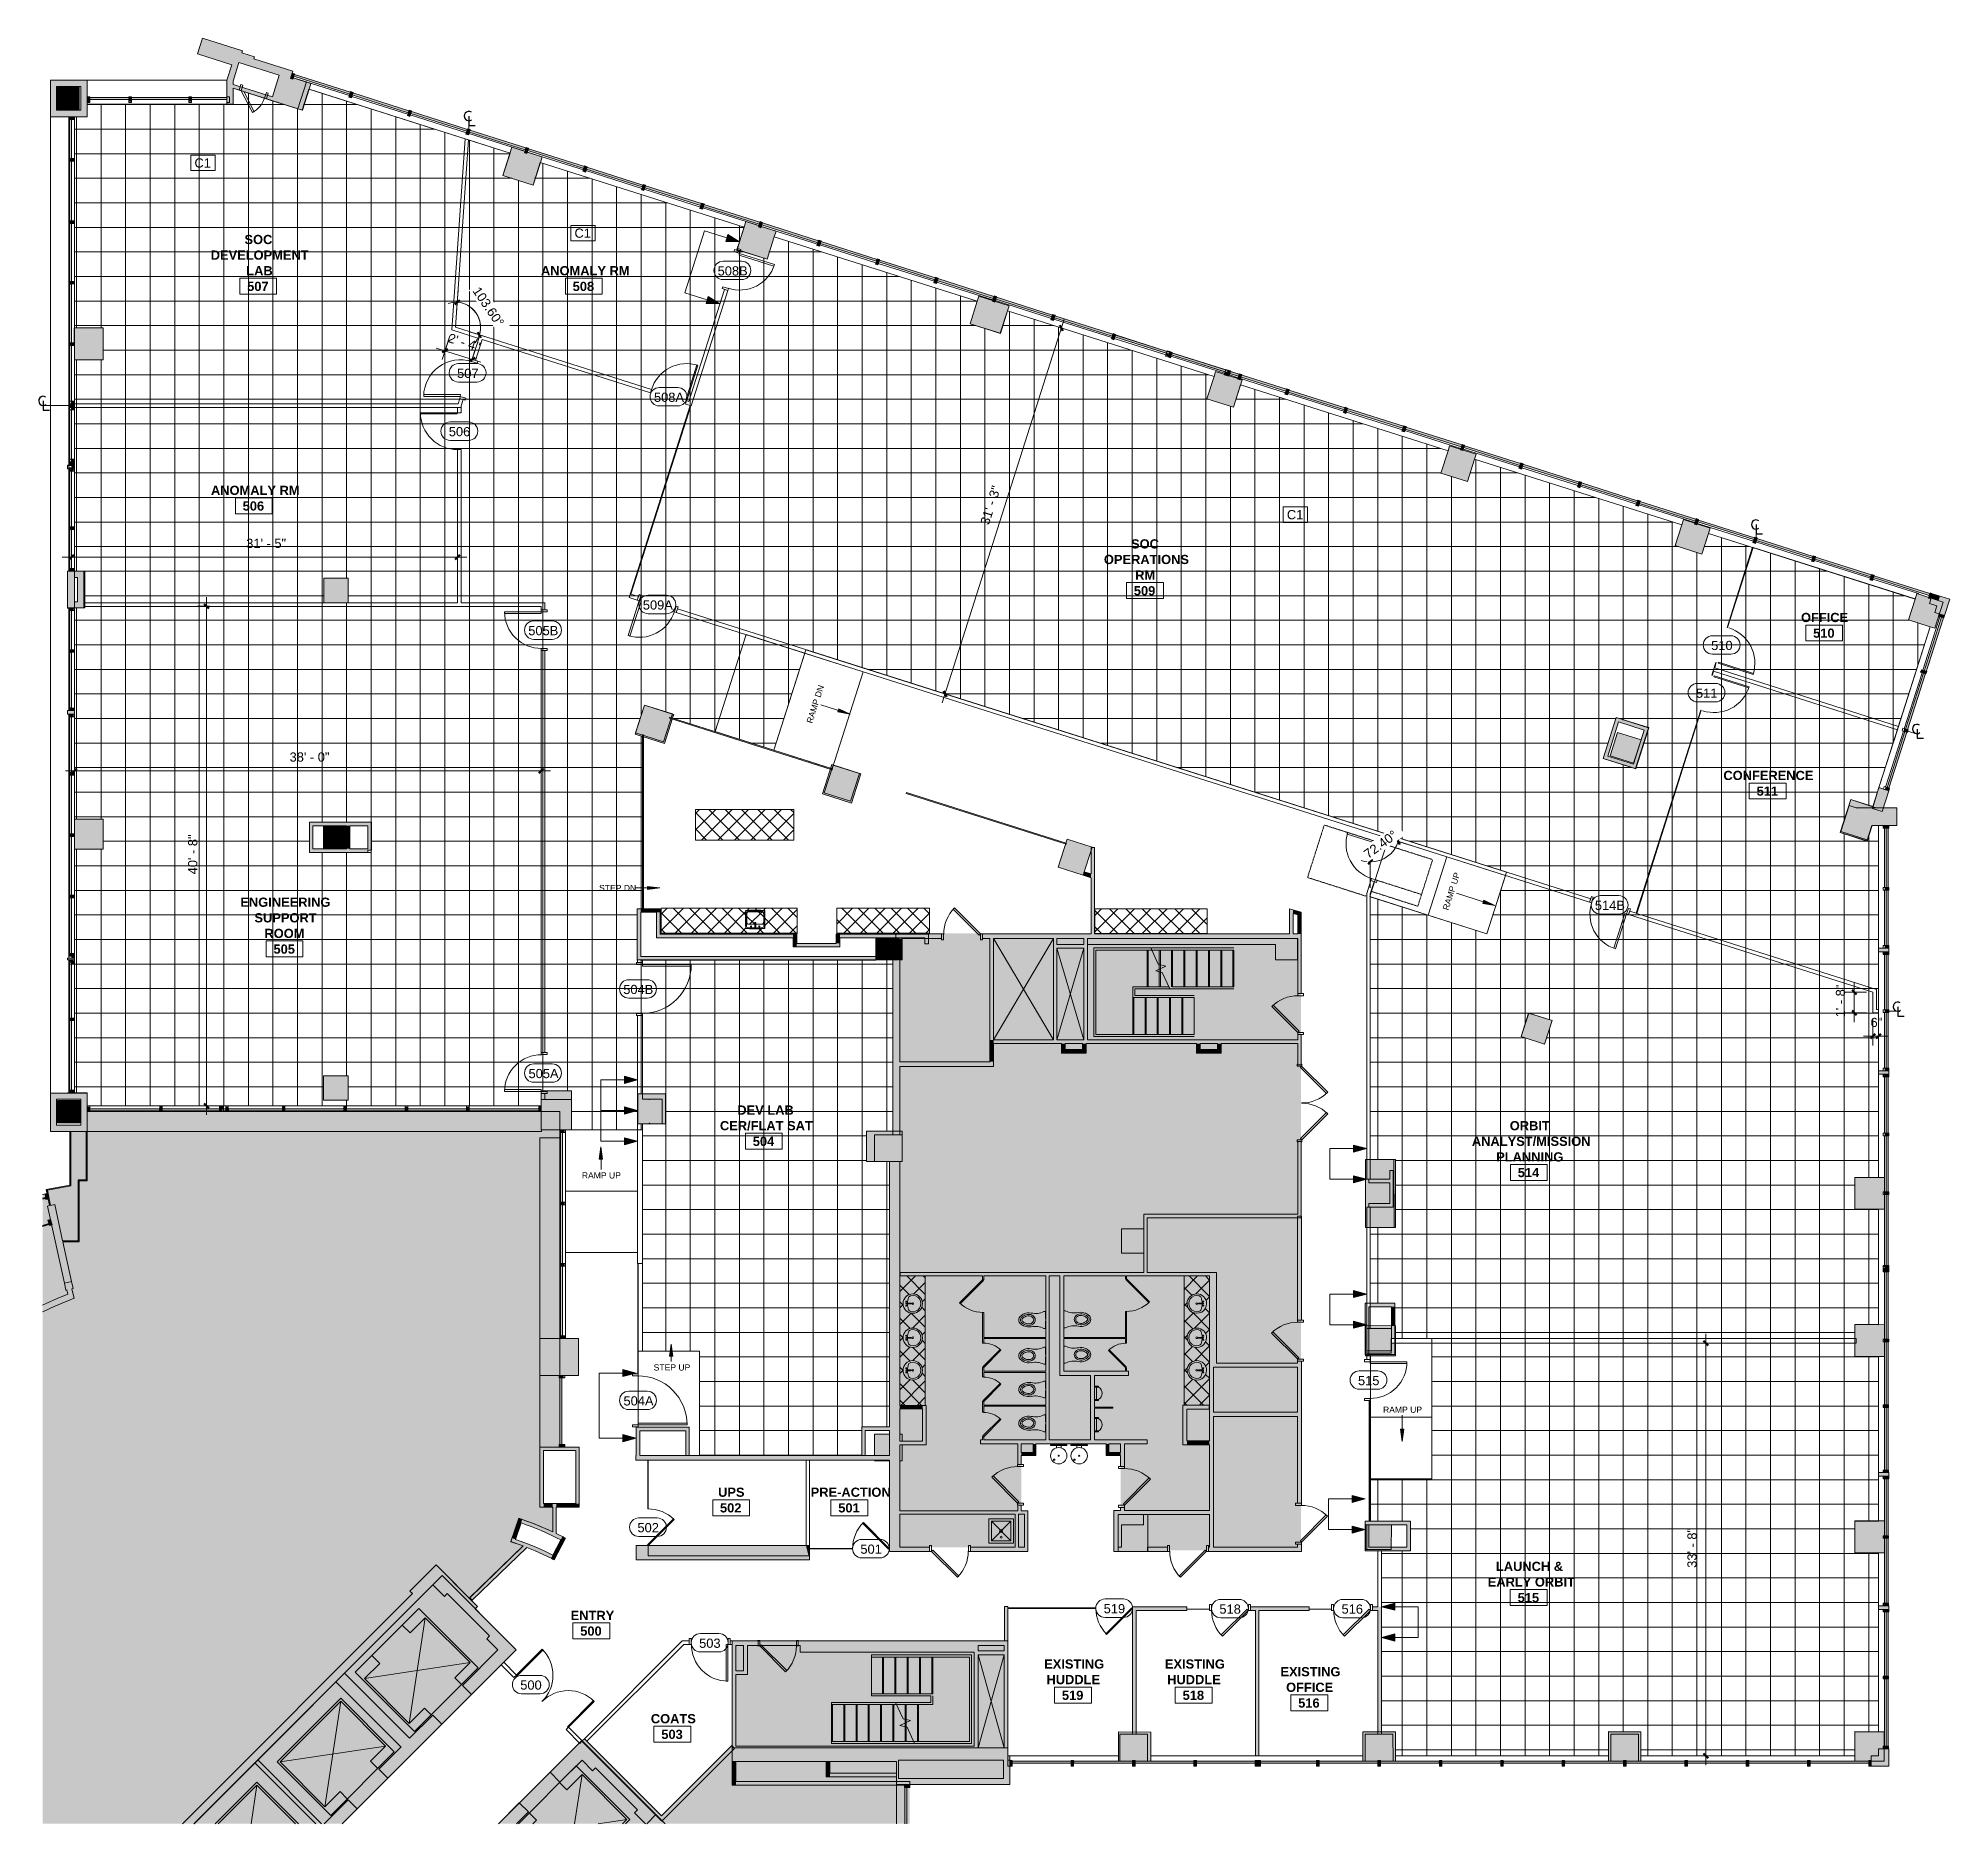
# Model space of a CAD drawing. Header units: inches. Extents: x 381 to 2249, y -1781 to -36.
import ezdxf

# ---------------------------------------------------------------- set-up
doc = ezdxf.new("R2010")
doc.units = ezdxf.units.IN
doc.header["$MEASUREMENT"] = 0
doc.linetypes.add('Dash', pattern=[0.25, 0.125, -0.125])
for name, color, linetype, lineweight in [('A-ANNO-DIMS', 211, 'Continuous', 9), ('A-ANNO-DIMS-96', 211, 'Continuous', 9), ('A-ANNO-KEYN', 231, 'Continuous', 9), ('A-ANNO-NOTE', 131, 'Continuous', 9), ('A-AREA-IDEN', 2, 'Continuous', 9), ('A-COLS', 52, 'Continuous', 13), ('A-DETL', 90, 'Continuous', 9), ('A-DETL-GENF', 92, 'Continuous', 9), ('A-DETL-THIN', 151, 'Continuous', 9), ('A-DOOR', 31, 'Continuous', 13), ('A-DOOR-FRAM', 31, 'Continuous', 20), ('A-DOOR-IDEN', 31, 'Continuous', 9), ('A-GENM', 13, 'Dash', 9), ('A-GLAZ', 151, 'Continuous', 13), ('A-GLAZ-CURT', 52, 'Continuous', 13), ('A-GLAZ-CWMG', 51, 'Continuous', 13), ('A-WALL', 113, 'Continuous', 13), ('A-WALL-PATT', 111, 'Continuous', 13), ('G-ANNO-TEXT', 231, 'Continuous', 9), ('I-WALL', 2, 'Continuous', 13), ('P-SANR-FIXT', 6, 'Continuous', 13), ('Q-CASE', 31, 'Continuous', 13)]:
    doc.layers.add(name, color=color, linetype=linetype, lineweight=lineweight)
doc.styles.add('Arial', font='arial.ttf', dxfattribs={"height": 9})
doc.styles.add('Swis721 Lt BT', font='swissl.ttf', dxfattribs={"height": 9})
doc.styles.add('Swis721 Lt BT_1', font='swissl.ttf', dxfattribs={"height": 6})
doc.styles.add('Swis721 Lt BT_B', font='', dxfattribs={"height": 9})
doc.styles.get('Swis721 Lt BT_B').set_extended_font_data('Swis721 Lt BT', bold=True)
doc.dimstyles.new('OTJ_-_3_32__Linear__1__Tolerance', dxfattribs={"dimscale": 12, "dimtxt": 9.497835, "dimasz": 0.375, "dimexe": 0.75, "dimexo": 0.5, "dimgap": 0.5, "dimtad": 1, "dimdec": 0, "dimzin": 3, "dimdsep": 46, "dimlunit": 4, "dimtxsty": 'Swis721 Lt BT', "dimblk1": 'OBLIQUE', "dimblk2": 'OBLIQUE', "dimsah": 1, "dimcen": 0.09, "dimdle": 0.75, "dimazin": 0, "dimtfac": 1, "dimtdec": 4, "dimtix": 1, "dimtmove": 0, "dimatfit": 3, "dimfxl": 1, "dimtvp": 1, "dimfrac": 2, "dimtolj": 1, "dimtzin": 0, "dimarcsym": 2})
doc.dimstyles.new('OTJ_-_Angular_-_3_32_', dxfattribs={"dimscale": 12, "dimtxt": 9.497835, "dimasz": 0.375, "dimexe": 0.75, "dimexo": 0.5, "dimgap": 0.5, "dimtad": 1, "dimdec": 1, "dimrnd": 0.5, "dimzin": 0, "dimdsep": 46, "dimlunit": 5, "dimtxsty": 'Swis721 Lt BT', "dimblk1": 'OBLIQUE', "dimblk2": 'OBLIQUE', "dimsah": 1, "dimcen": 0.09, "dimdle": 0.75, "dimazin": 0, "dimtfac": 1, "dimtdec": 4, "dimtix": 1, "dimtmove": 0, "dimatfit": 3, "dimfxl": 1, "dimtvp": 1, "dimtfill": 1, "dimfrac": 2, "dimtolj": 1, "dimtzin": 0, "dimarcsym": 2})
pattern_1 = [(45, (-1036.836, 911.287), (-8.01223, 8.01223), []), (135, (-1036.836, 911.287), (-8.01223, -8.01223), [])]
pattern_2 = [(45, (-1208.336, 911.287), (-8.01223, 8.01223), []), (135, (-1208.336, 911.287), (-8.01223, -8.01223), [])]
pattern_3 = [(45, (-1460.586, 911.787), (-8.01223, 8.01223), []), (135, (-1460.586, 911.787), (-8.01223, -8.01223), [])]
pattern_4 = [(0, (-470.073, 619.15), (0, 24), []), (90, (-470.073, 619.15), (-24, 1e-15), [])]

msp = doc.modelspace()

# ---------------------------------------------------------------- texts
at = {"layer": 'A-ANNO-KEYN', "char_height": 9, "width": 19.695, "attachment_point": 1, "style": 'Arial'}
for insert in [(533.23, -153.35), (904.72, -221.96), (1601.14, -497.11)]:
    msp.add_mtext('C1', dxfattribs=dict(at, insert=insert))
at = {"layer": 'A-AREA-IDEN', "char_height": 9, "attachment_point": 1, "style": 'Swis721 Lt BT_B'}
for s, insert, width in [('SOC', (582.13, -228.18), 32.724), ('DEVELOPMENT', (549.13, -243.43), 112.413), ('LAB', (583.88, -258.68), 28.482), ('ANOMALY RM', (871.99, -258.68), 101.202), ('507', (584.73, -274), 25.452), ('508', (902.96, -274), 25.452), ('ANOMALY RM', (549.38, -473.33), 101.202), ('506', (580.35, -488.65), 25.452), ('OPERATIONS', (1422.31, -540.93), 96.96), ('SOC', (1448.81, -525.68), 32.724), ('RM', (1452.81, -556.18), 23.331), ('509', (1451.53, -571.5), 25.452), ('OFFICE', (2103.73, -597.61), 54.843), ('510', (2115.58, -612.93), 25.452), ('CONFERENCE', (2027.88, -752.01), 104.838), ('511', (2060.35, -767.33), 25.452), ('ENGINEERING', (578.12, -875.91), 104.535), ('SUPPORT', (591.87, -891.16), 71.205), ('ROOM', (601.62, -906.41), 47.571), ('505', (610.47, -921.73), 25.452), ('DEV LAB', (1063.91, -1079.07), 63.024), ('CER/FLAT SAT', (1046.91, -1094.32), 103.929), ('ORBIT', (1819.02, -1094.34), 45.147), ('504', (1079.01, -1109.65), 25.452), ('ANALYST/MISSION', (1782.02, -1109.59), 134.835), ('PLANNING', (1805.77, -1124.84), 77.265), ('514', (1826.86, -1140.16), 25.452), ('UPS', (1045.12, -1452.58), 30.603), ('PRE-ACTION', (1135.62, -1452.58), 91.506), ('502', (1046.97, -1467.89), 25.452), ('501', (1162.59, -1467.89), 25.452), ('LAUNCH &', (1805.52, -1525.07), 77.871), ('EARLY ORBIT', (1797.52, -1540.32), 96.96), ('515', (1826.74, -1555.66), 25.452), ('ENTRY', (901, -1572.99), 48.783), ('500', (910.35, -1588.31), 25.452), ('EXISTING', (1363.88, -1620.48), 68.175), ('EXISTING', (1481.88, -1620.48), 68.175), ('HUDDLE', (1366.13, -1635.73), 63.024), ('HUDDLE', (1484.13, -1635.73), 63.024), ('EXISTING', (1594.86, -1628.01), 68.175), ('OFFICE', (1600.36, -1643.26), 54.843), ('519', (1381.23, -1651.06), 25.452), ('518', (1499.23, -1651.06), 25.452), ('516', (1612.2, -1658.6), 25.452), ('COATS', (979.37, -1673.95), 50.904), ('503', (989.59, -1689.26), 25.452)]:
    msp.add_mtext(s, dxfattribs=dict(at, insert=insert, width=width))
at = {"layer": 'A-DOOR-IDEN', "char_height": 9, "attachment_point": 1, "style": 'Swis721 Lt BT'}
for s, insert, width in [('508B', (1044.66, -258.85), 34.542), ('507', (789.96, -358.98), 24.543), ('508A', (982.46, -382.37), 33.936), ('506', (781.87, -415.99), 24.543), ('509A', (971.54, -585.41), 33.936), ('505B', (859.55, -610.48), 34.542), ('510', (2015.9, -624.97), 24.543), ('511', (2001.07, -671.59), 24.543), ('514B', (1902.25, -878.99), 34.542), ('504B', (952.39, -961.19), 34.542), ('505A', (859.79, -1043.37), 33.936), ('515', (1670.67, -1343.5), 24.543), ('504A', (952.64, -1363.31), 33.936), ('502', (966.28, -1487.24), 24.543), ('501', (1184.22, -1508.24), 24.543), ('519', (1422.06, -1566.42), 24.543), ('518', (1535.18, -1566.81), 24.543), ('516', (1654.56, -1566.81), 24.543), ('503', (1026.59, -1600.18), 24.543), ('500', (851.71, -1641.06), 24.543)]:
    msp.add_mtext(s, dxfattribs=dict(at, insert=insert, width=width))
at = {"layer": 'G-ANNO-TEXT', "color": 7, "char_height": 6, "attachment_point": 1, "rotation": 72.31196, "style": 'Swis721 Lt BT_1'}
for s, insert, width in [('RAMP DN ', (1131.39, -704.32), 49.086), ('RAMP UP', (1753.32, -887), 45.147)]:
    msp.add_mtext(s, dxfattribs=dict(at, insert=insert, width=width))
at = {"layer": 'G-ANNO-TEXT', "color": 7, "char_height": 6, "attachment_point": 1, "style": 'Swis721 Lt BT_1'}
for s, insert, width in [('STEP DN', (928.74, -863.52), 42.42), ('RAMP UP', (911.92, -1144.44), 45.147), ('STEP UP', (982.12, -1332.12), 41.208), ('RAMP UP', (1695.12, -1373.45), 45.147)]:
    msp.add_mtext(s, dxfattribs=dict(at, insert=insert, width=width))

# ---------------------------------------------------------------- blocks, each defined once
blk = doc.blocks.new('System Panel - Glazed 2-5030408-Level 5 CONSTRUCTION')
at = {"layer": 'A-GLAZ-CURT', "lineweight": 9}
blk.add_hatch(color=7, dxfattribs=at).paths.add_polyline_path([(-9.3, 0.2), (26.1, 0.2), (26.1, 2.2), (-9.3, 2.2), (-9.3, 1.5)], flags=0)
at = {"layer": 'A-GLAZ-CURT', "color": 8, "lineweight": 20}
for p, q in [((26.1, 2.2), (-9.3, 2.2)), ((-9.3, 0.2), (26.1, 0.2)), ((26.1, 0.2), (26.1, 2.2))]:
    blk.add_line(p, q, dxfattribs=at)
blk = doc.blocks.new('Rectangular Mullion - 2_5_ x 5_ rectangular-5019916-Level 5 CONSTRUCTION')
at = {"layer": 'A-GLAZ-CWMG', "lineweight": 9}
blk.add_hatch(color=7, dxfattribs=at).paths.add_polyline_path([(-2.5, -2.25), (-2.5, 2.75), (0, 2.75), (0, -2.75), (-2.5, -2.75)], flags=0)
at = {"layer": 'A-GLAZ-CWMG', "color": 8, "lineweight": 20}
for p, q in [((-2.5, 2.75), (0, 2.75)), ((-2.5, -2.75), (-2.5, 2.75)), ((0, 2.75), (0, -2.75)), ((0, -2.75), (-2.5, -2.75))]:
    blk.add_line(p, q, dxfattribs=at)
blk = doc.blocks.new('Walls 10 - Walls 10-5024447-Level 5 CONSTRUCTION')
at = {"layer": 'A-WALL', "lineweight": 9}
h = blk.add_hatch(color=7, dxfattribs=at)
h.paths.add_polyline_path([(1221.5, -1742.9), (1330.2, -1742.9), (1330.2, -1718.9), (1328.5, -1718.9), (1328.5, -1602.4), (1123.3, -1602.4), (1123.3, -1606.9), (1125.5, -1606.9), (1125.5, -1613.4), (1295.5, -1613.4), (1295.5, -1705.4), (1062.6, -1705.4), (1062.6, -1635.4), (1073.9, -1635.4), (1073.9, -1606.9), (1084.3, -1606.9), (1084.3, -1602.4), (1058.9, -1602.4), (1058.9, -1705.1), (1061.2, -1707.4), (1058.9, -1709.8), (1058.9, -1720.4), (1219.5, -1720.4), (1219.5, -1739.8), (1220.5, -1739.8), (1219.5, -1742.9)], flags=0)
h.paths.add_polyline_path([(1324.2, -1736.9), (1221.5, -1736.9), (1221.5, -1718.9), (1324.2, -1718.9)], flags=0)
h.paths.add_polyline_path([(1324.2, -1706.9), (1299.2, -1706.9), (1299.2, -1615.9), (1324.7, -1615.9), (1324.7, -1706.9)], flags=0)
h.paths.add_polyline_path([(1070.1, -1631.6), (1062.6, -1631.6), (1062.6, -1606.9), (1070.1, -1606.9), (1070.1, -1615.9)], flags=0)
h.paths.add_polyline_path([(1324.7, -1612.2), (1299.2, -1612.2), (1299.2, -1606.9), (1324.7, -1606.9)], flags=0)
at = {"layer": 'A-WALL', "color": 8, "lineweight": 20}
for p, q in [((1058.9, -1602.4), (1058.9, -1720.4)), ((1084.3, -1602.4), (1058.9, -1602.4)), ((1062.6, -1631.6), (1062.6, -1606.9)), ((1062.6, -1606.9), (1070.1, -1606.9)), ((1070.1, -1606.9), (1070.1, -1631.6)), ((1073.9, -1635.4), (1073.9, -1606.9)), ((1073.9, -1606.9), (1084.3, -1606.9)), ((1084.3, -1606.9), (1084.3, -1602.4)), ((1125.1, -1602.4), (1123.3, -1602.4)), ((1123.3, -1602.4), (1123.3, -1606.9)), ((1123.3, -1606.9), (1125.5, -1606.9)), ((1328.5, -1602.4), (1125.1, -1602.4)), ((1125.5, -1606.9), (1125.5, -1613.4)), ((1299.2, -1612.2), (1299.2, -1606.9)), ((1299.2, -1606.9), (1324.7, -1606.9)), ((1324.7, -1606.9), (1324.7, -1612.2)), ((1328.5, -1718.9), (1328.5, -1602.4)), ((1125.5, -1613.4), (1295.5, -1613.4)), ((1295.5, -1613.4), (1295.5, -1705.4)), ((1324.7, -1612.2), (1299.2, -1612.2)), ((1299.2, -1706.9), (1299.2, -1615.9)), ((1299.2, -1615.9), (1324.7, -1615.9)), ((1324.7, -1615.9), (1324.7, -1706.9)), ((1070.1, -1631.6), (1062.6, -1631.6)), ((1062.6, -1705.4), (1062.6, -1635.4)), ((1062.6, -1635.4), (1073.9, -1635.4)), ((1295.5, -1705.4), (1062.6, -1705.4)), ((1221.5, -1736.9), (1221.5, -1718.9)), ((1221.5, -1718.9), (1324.2, -1718.9)), ((1324.7, -1706.9), (1299.2, -1706.9)), ((1324.2, -1718.9), (1324.2, -1736.9)), ((1330.2, -1718.9), (1328.5, -1718.9)), ((1330.2, -1742.9), (1330.2, -1718.9)), ((1058.9, -1720.4), (1062.6, -1720.4)), ((1062.6, -1720.4), (1219.5, -1720.4)), ((1219.5, -1720.4), (1219.5, -1742.9)), ((1324.2, -1736.9), (1221.5, -1736.9)), ((1219.5, -1742.9), (1330.2, -1742.9))]:
    blk.add_line(p, q, dxfattribs=at)
at = {"layer": 'A-WALL', "lineweight": 9}
for p, q in [((1084.3, -1602.4), (1123.3, -1602.4)), ((1123.3, -1606.9), (1084.3, -1606.9))]:
    blk.add_line(p, q, dxfattribs=at)
blk = doc.blocks.new('System Panel - Glazed 2-5104149-Level 5 CONSTRUCTION')
at = {"layer": 'A-GLAZ-CURT', "lineweight": 9}
blk.add_hatch(color=7, dxfattribs=at).paths.add_polyline_path([(28.7, 0.2), (28.7, 2.2), (-28.8, 2.2), (-28.8, 0.2), (-14.5, 0.2)], flags=0)
at = {"layer": 'A-GLAZ-CURT', "color": 8, "lineweight": 20}
for p, q in [((28.7, 2.2), (-28.8, 2.2)), ((-28.8, 2.2), (-28.8, 0.2)), ((-28.8, 0.2), (28.7, 0.2)), ((28.7, 0.2), (28.7, 2.2))]:
    blk.add_line(p, q, dxfattribs=at)
blk = doc.blocks.new('Rectangular Mullion - 2_5_ x 5_ rectangular-5104493-Level 5 CONSTRUCTION')
at = {"layer": 'A-GLAZ-CWMG', "lineweight": 9}
blk.add_hatch(color=7, dxfattribs=at).paths.add_polyline_path([(-2.5, 2.7), (0, 2.7), (0, -2.7), (-2.5, -2.7), (-2.5, -2.2)], flags=0)
at = {"layer": 'A-GLAZ-CWMG', "color": 8, "lineweight": 20}
for p, q in [((-2.5, 2.7), (0, 2.7)), ((-2.5, -2.7), (-2.5, 2.7)), ((0, 2.7), (0, -2.7)), ((0, -2.7), (-2.5, -2.7))]:
    blk.add_line(p, q, dxfattribs=at)
blk = doc.blocks.new('Rectangular Mullion - 2_5_ x 5_ rectangular-5103979-Level 5 CONSTRUCTION')
at = {"layer": 'A-GLAZ-CWMG', "lineweight": 9}
blk.add_hatch(color=7, dxfattribs=at).paths.add_polyline_path([(-2.5, 2.75), (-2.5, -2.75), (0, -2.75), (0, 2.75)], flags=0)
at = {"layer": 'A-GLAZ-CWMG', "color": 8, "lineweight": 20}
for p, q in [((0, 2.75), (-2.5, 2.75)), ((-2.5, 2.75), (-2.5, -2.75)), ((0, -2.75), (0, 2.75)), ((-2.5, -2.75), (0, -2.75))]:
    blk.add_line(p, q, dxfattribs=at)
blk = doc.blocks.new('System Panel - Glazed 2-5105823-Level 5 CONSTRUCTION')
at = {"layer": 'A-GLAZ-CURT', "lineweight": 9}
blk.add_hatch(color=7, dxfattribs=at).paths.add_polyline_path([(-28.7, 0.2), (28.7, 0.2), (28.7, 2.2), (-28.7, 2.2)], flags=0)
at = {"layer": 'A-GLAZ-CURT', "color": 8, "lineweight": 20}
for p, q in [((28.7, 2.2), (-28.7, 2.2)), ((-28.7, 2.2), (-28.7, 0.2)), ((-28.7, 0.2), (28.7, 0.2)), ((28.7, 0.2), (28.7, 2.2))]:
    blk.add_line(p, q, dxfattribs=at)
blk = doc.blocks.new('System Panel - Glazed 2-5232122-Level 5 CONSTRUCTION')
at = {"layer": 'A-GLAZ-CURT', "lineweight": 9}
blk.add_hatch(color=7, dxfattribs=at).paths.add_polyline_path([(27.5, 0.2), (27.5, 2.2), (-27.5, 2.2), (-27.5, 0.2), (-15.2, 0.2)], flags=0)
at = {"layer": 'A-GLAZ-CURT', "color": 8, "lineweight": 20}
for p, q in [((27.5, 2.2), (-27.5, 2.2)), ((-27.5, 2.2), (-27.5, 0.2)), ((-27.5, 0.2), (27.5, 0.2)), ((27.5, 0.2), (27.5, 2.2))]:
    blk.add_line(p, q, dxfattribs=at)
blk = doc.blocks.new('System Panel - Glazed 2-5104046-Level 5 CONSTRUCTION')
at = {"layer": 'A-GLAZ-CURT', "lineweight": 9}
blk.add_hatch(color=7, dxfattribs=at).paths.add_polyline_path([(-28.6, 0.2), (28.6, 0.2), (28.6, 2.2), (-28.6, 2.2)], flags=0)
at = {"layer": 'A-GLAZ-CURT', "color": 8, "lineweight": 20}
for p, q in [((28.6, 2.2), (-28.6, 2.2)), ((-28.6, 2.2), (-28.6, 0.2)), ((-28.6, 0.2), (28.6, 0.2)), ((28.6, 0.2), (28.6, 2.2))]:
    blk.add_line(p, q, dxfattribs=at)
blk = doc.blocks.new('System Panel - Glazed 2-5105010-Level 5 CONSTRUCTION')
at = {"layer": 'A-GLAZ-CURT', "lineweight": 9}
blk.add_hatch(color=7, dxfattribs=at).paths.add_polyline_path([(33, 2.2), (-33, 2.2), (-33, 0.3), (33, 0.3)], flags=0)
at = {"layer": 'A-GLAZ-CURT', "color": 8, "lineweight": 20}
for p, q in [((33, 2.2), (-33, 2.2)), ((-33, 2.2), (-33, 0.3)), ((-33, 0.3), (33, 0.3)), ((33, 0.3), (33, 2.2))]:
    blk.add_line(p, q, dxfattribs=at)
blk = doc.blocks.new('System Panel - Glazed 2-5375402-Level 5 CONSTRUCTION')
at = {"layer": 'A-GLAZ-CURT', "lineweight": 9}
blk.add_hatch(color=7, dxfattribs=at).paths.add_polyline_path([(31.4, 2.2), (-31.4, 2.2), (-31.4, 0.3), (31.4, 0.3)], flags=0)
at = {"layer": 'A-GLAZ-CURT', "color": 8, "lineweight": 20}
for p, q in [((31.4, 2.2), (-31.4, 2.2)), ((-31.4, 2.2), (-31.4, 0.3)), ((-31.4, 0.3), (31.4, 0.3)), ((31.4, 0.3), (31.4, 2.2))]:
    blk.add_line(p, q, dxfattribs=at)
blk = doc.blocks.new('System Panel - Glazed 2-5375404-Level 5 CONSTRUCTION')
at = {"layer": 'A-GLAZ-CURT', "lineweight": 9}
blk.add_hatch(color=7, dxfattribs=at).paths.add_polyline_path([(31.8, 2.2), (-31.8, 2.2), (-31.8, 0.2), (31.8, 0.2)], flags=0)
at = {"layer": 'A-GLAZ-CURT', "color": 8, "lineweight": 20}
for p, q in [((31.8, 2.2), (-31.8, 2.2)), ((-31.8, 2.2), (-31.8, 0.2)), ((-31.8, 0.2), (31.8, 0.2)), ((31.8, 0.2), (31.8, 2.2))]:
    blk.add_line(p, q, dxfattribs=at)
blk = doc.blocks.new('System Panel - Glazed 2-5375664-Level 5 CONSTRUCTION')
at = {"layer": 'A-GLAZ-CURT', "lineweight": 9}
blk.add_hatch(color=7, dxfattribs=at).paths.add_polyline_path([(27.875, 2.25), (-27.875, 2.25), (-27.875, 0.25), (27.875, 0.25)], flags=0)
at = {"layer": 'A-GLAZ-CURT', "color": 8, "lineweight": 20}
for p, q in [((27.875, 2.25), (-27.875, 2.25)), ((-27.875, 2.25), (-27.875, 0.25)), ((-27.875, 0.25), (27.875, 0.25)), ((27.875, 0.25), (27.875, 2.25))]:
    blk.add_line(p, q, dxfattribs=at)
blk = doc.blocks.new('System Panel - Glazed 2-5375666-Level 5 CONSTRUCTION')
at = {"layer": 'A-GLAZ-CURT', "lineweight": 9}
blk.add_hatch(color=7, dxfattribs=at).paths.add_polyline_path([(30.625, 2.25), (-30.625, 2.25), (-30.625, 0.25), (30.625, 0.25)], flags=0)
at = {"layer": 'A-GLAZ-CURT', "color": 8, "lineweight": 20}
for p, q in [((30.625, 2.25), (-30.625, 2.25)), ((-30.625, 2.25), (-30.625, 0.25)), ((-30.625, 0.25), (30.625, 0.25)), ((30.625, 0.25), (30.625, 2.25))]:
    blk.add_line(p, q, dxfattribs=at)
blk = doc.blocks.new('System Panel - Glazed 2-5104492-Level 5 CONSTRUCTION')
at = {"layer": 'A-GLAZ-CURT', "lineweight": 9}
blk.add_hatch(color=7, dxfattribs=at).paths.add_polyline_path([(30.7, 0.3), (30.7, 2.3), (-30.8, 2.3), (-30.8, 0.3), (-5.7, 0.3)], flags=0)
at = {"layer": 'A-GLAZ-CURT', "color": 8, "lineweight": 20}
for p, q in [((30.7, 2.3), (-30.8, 2.3)), ((-30.8, 2.3), (-30.8, 0.3)), ((-30.8, 0.3), (30.7, 0.3)), ((30.7, 0.3), (30.7, 2.3))]:
    blk.add_line(p, q, dxfattribs=at)
blk = doc.blocks.new('System Panel - Glazed 2-5439381-Level 5 CONSTRUCTION')
at = {"layer": 'A-GLAZ-CURT', "color": 8, "lineweight": 20}
for p, q in [((33, 2.25), (-33, 2.25)), ((-33, 2.25), (-33, 0.25)), ((-33, 0.25), (33, 0.25)), ((33, 0.25), (33, 2.25))]:
    blk.add_line(p, q, dxfattribs=at)
blk = doc.blocks.new('Rectangular Mullion - 2_5_ x 5_ rectangular-5103978-Level 5 CONSTRUCTION')
at = {"layer": 'A-GLAZ-CWMG', "lineweight": 9}
blk.add_hatch(color=7, dxfattribs=at).paths.add_polyline_path([(0, -2.3), (0, -2.8), (-2.5, -2.8), (-2.5, 1.2), (0, 1.2), (0, -0.3)], flags=0)
at = {"layer": 'A-GLAZ-CWMG', "color": 8, "lineweight": 20}
for p, q in [((-2.5, 2.7), (0, 2.7)), ((-2.5, -2.8), (-2.5, 2.7)), ((0, 2.7), (0, -2.8)), ((0, -2.8), (-2.5, -2.8))]:
    blk.add_line(p, q, dxfattribs=at)
blk = doc.blocks.new('System Panel - Glazed 2-5104264-Level 5 CONSTRUCTION')
at = {"layer": 'A-GLAZ-CURT', "color": 8, "lineweight": 20}
for p, q in [((34.75, 2.25), (-34.75, 2.25)), ((-34.75, 2.25), (-34.75, 0.25)), ((-34.75, 0.25), (34.75, 0.25)), ((34.75, 0.25), (34.75, 2.25))]:
    blk.add_line(p, q, dxfattribs=at)
blk = doc.blocks.new('System Panel - Glazed 2-5104198-Level 5 CONSTRUCTION')
at = {"layer": 'A-GLAZ-CURT', "lineweight": 9}
blk.add_hatch(color=7, dxfattribs=at).paths.add_polyline_path([(27.5, 0.2), (27.5, 2.2), (-27.5, 2.2), (-27.5, 0.2), (13.3, 0.2)], flags=0)
at = {"layer": 'A-GLAZ-CURT', "color": 8, "lineweight": 20}
for p, q in [((27.5, 2.2), (-27.5, 2.2)), ((-27.5, 2.2), (-27.5, 0.2)), ((-27.5, 0.2), (27.5, 0.2)), ((27.5, 0.2), (27.5, 2.2))]:
    blk.add_line(p, q, dxfattribs=at)
blk = doc.blocks.new('System Panel - Glazed 2-5376062-Level 5 CONSTRUCTION')
at = {"layer": 'A-GLAZ-CURT', "lineweight": 9}
blk.add_hatch(color=7, dxfattribs=at).paths.add_polyline_path([(27.5, 2.2), (-27.5, 2.2), (-27.5, 0.2), (27.5, 0.2)], flags=0)
at = {"layer": 'A-GLAZ-CURT', "color": 8, "lineweight": 20}
for p, q in [((27.5, 2.2), (-27.5, 2.2)), ((-27.5, 2.2), (-27.5, 0.2)), ((-27.5, 0.2), (27.5, 0.2)), ((27.5, 0.2), (27.5, 2.2))]:
    blk.add_line(p, q, dxfattribs=at)
blk = doc.blocks.new('System Panel - Glazed 2-5376064-Level 5 CONSTRUCTION')
at = {"layer": 'A-GLAZ-CURT', "lineweight": 9}
blk.add_hatch(color=7, dxfattribs=at).paths.add_polyline_path([(27.2, 2.2), (-27.2, 2.2), (-27.2, 0.3), (27.2, 0.3)], flags=0)
at = {"layer": 'A-GLAZ-CURT', "color": 8, "lineweight": 20}
for p, q in [((27.2, 2.2), (-27.2, 2.2)), ((-27.2, 2.2), (-27.2, 0.3)), ((-27.2, 0.3), (27.2, 0.3)), ((27.2, 0.3), (27.2, 2.2))]:
    blk.add_line(p, q, dxfattribs=at)
blk = doc.blocks.new('System Panel - Glazed 2-5376243-Level 5 CONSTRUCTION')
at = {"layer": 'A-GLAZ-CURT', "lineweight": 9}
blk.add_hatch(color=7, dxfattribs=at).paths.add_polyline_path([(27.1, 0.2), (27.1, 2.2), (-27.1, 2.2), (-27.1, 0.2), (9.8, 0.2)], flags=0)
at = {"layer": 'A-GLAZ-CURT', "color": 8, "lineweight": 20}
for p, q in [((27.1, 2.2), (-27.1, 2.2)), ((-27.1, 2.2), (-27.1, 0.2)), ((-27.1, 0.2), (27.1, 0.2)), ((27.1, 0.2), (27.1, 2.2))]:
    blk.add_line(p, q, dxfattribs=at)
blk = doc.blocks.new('System Panel - Glazed 2-5105321-Level 5 CONSTRUCTION')
at = {"layer": 'A-GLAZ-CURT', "lineweight": 9}
blk.add_hatch(color=7, dxfattribs=at).paths.add_polyline_path([(29, 2.2), (-29, 2.2), (-29, 0.3), (29, 0.3)], flags=0)
at = {"layer": 'A-GLAZ-CURT', "color": 8, "lineweight": 20}
for p, q in [((29, 2.2), (-29, 2.2)), ((-29, 2.2), (-29, 0.3)), ((-29, 0.3), (29, 0.3)), ((29, 0.3), (29, 2.2))]:
    blk.add_line(p, q, dxfattribs=at)
blk = doc.blocks.new('Walls 14 - Walls 14-5031425-Level 5 CONSTRUCTION')
at = {"layer": 'A-WALL', "lineweight": 9}
blk.add_hatch(color=7, dxfattribs=at).paths.add_polyline_path([(2185.4, -805.6), (2197.4, -805.6), (2197.4, -788.1), (2184.2, -788.1), (2180.4, -790.9), (2173.5, -788.7), (2173.7, -788.1), (2157.6, -788.1), (2157.4, -789.4), (2174.7, -795.1), (2171.6, -805.6), (2179.9, -805.6)], flags=0)
at = {"layer": 'A-WALL', "color": 8, "lineweight": 20}
for p, q in [((2184.2, -788.1), (2157.6, -788.1)), ((2157.6, -788.1), (2157.6, -788.1)), ((2197.4, -788.1), (2184.2, -788.1)), ((2197.4, -805.6), (2197.4, -788.1)), ((2173.2, -805.6), (2179.5, -805.6)), ((2179.5, -805.6), (2197.4, -805.6))]:
    blk.add_line(p, q, dxfattribs=at)
blk = doc.blocks.new('System Panel - Glazed 2-5105454-Level 5 CONSTRUCTION')
at = {"layer": 'A-GLAZ-CURT', "lineweight": 9}
blk.add_hatch(color=7, dxfattribs=at).paths.add_polyline_path([(28.7, 2.2), (-28.7, 2.2), (-28.7, 0.2), (28.7, 0.2)], flags=0)
at = {"layer": 'A-GLAZ-CURT', "color": 8, "lineweight": 20}
for p, q in [((28.7, 2.2), (-28.7, 2.2)), ((-28.7, 2.2), (-28.7, 0.2)), ((-28.7, 0.2), (28.7, 0.2)), ((28.7, 0.2), (28.7, 2.2))]:
    blk.add_line(p, q, dxfattribs=at)
blk = doc.blocks.new('System Panel - Glazed 2-5105603-Level 5 CONSTRUCTION')
at = {"layer": 'A-GLAZ-CURT', "lineweight": 9}
blk.add_hatch(color=7, dxfattribs=at).paths.add_polyline_path([(28.8, 2.2), (-28.8, 2.2), (-28.8, 0.2), (28.8, 0.2), (28.8, 2.1)], flags=0)
at = {"layer": 'A-GLAZ-CURT', "color": 8, "lineweight": 20}
for p, q in [((28.8, 2.2), (-28.8, 2.2)), ((-28.8, 2.2), (-28.8, 0.2)), ((-28.8, 0.2), (28.8, 0.2)), ((28.8, 0.2), (28.8, 2.2))]:
    blk.add_line(p, q, dxfattribs=at)
blk = doc.blocks.new('System Panel - Glazed 2-5131211-Level 5 CONSTRUCTION')
at = {"layer": 'A-GLAZ-CURT', "lineweight": 9}
blk.add_hatch(color=7, dxfattribs=at).paths.add_polyline_path([(28.7, 2.3), (-28.7, 2.3), (-28.7, 0.3), (28.7, 0.3)], flags=0)
at = {"layer": 'A-GLAZ-CURT', "color": 8, "lineweight": 20}
for p, q in [((28.7, 2.3), (-28.7, 2.3)), ((-28.7, 2.3), (-28.7, 0.3)), ((-28.7, 0.3), (28.7, 0.3)), ((28.7, 0.3), (28.7, 2.3))]:
    blk.add_line(p, q, dxfattribs=at)
blk = doc.blocks.new('System Panel - Glazed 2-5026264-Level 5 CONSTRUCTION')
at = {"layer": 'A-GLAZ-CURT', "lineweight": 9}
blk.add_hatch(color=7, dxfattribs=at).paths.add_polyline_path([(28.7, 0.2), (28.7, 2.2), (-28.8, 2.2), (-28.8, 0.2), (22.8, 0.2)], flags=0)
at = {"layer": 'A-GLAZ-CURT', "color": 8, "lineweight": 20}
for p, q in [((28.7, 2.2), (-28.8, 2.2)), ((-28.8, 2.2), (-28.8, 0.2)), ((-28.8, 0.2), (28.7, 0.2)), ((28.7, 0.2), (28.7, 2.2))]:
    blk.add_line(p, q, dxfattribs=at)
blk = doc.blocks.new('Rectangular Mullion - 2_5_ x 5_ rectangular-5019623-Level 5 CONSTRUCTION')
at = {"layer": 'A-GLAZ-CWMG', "lineweight": 9}
blk.add_hatch(color=7, dxfattribs=at).paths.add_polyline_path([(0, 1.8), (0, -2.8), (-2.5, -2.8), (-2.5, 1.8), (-1.2, 1.8)], flags=0)
at = {"layer": 'A-GLAZ-CWMG', "color": 8, "lineweight": 20}
for p, q in [((-2.5, 2.7), (0, 2.7)), ((-2.5, -2.8), (-2.5, 2.7)), ((0, 2.7), (0, -2.8)), ((0, -2.8), (-2.5, -2.8))]:
    blk.add_line(p, q, dxfattribs=at)
blk = doc.blocks.new('Rectangular Mullion - 2_5_ x 5_ rectangular-5019624-Level 5 CONSTRUCTION')
at = {"layer": 'A-GLAZ-CWMG', "lineweight": 9}
blk.add_hatch(color=7, dxfattribs=at).paths.add_polyline_path([(-2.5, 2.7), (-2.5, -2.8), (0, -2.8), (0, 2.7), (-1.6, 2.7)], flags=0)
at = {"layer": 'A-GLAZ-CWMG', "color": 8, "lineweight": 20}
for p, q in [((0, 2.7), (-2.5, 2.7)), ((-2.5, 2.7), (-2.5, -2.8)), ((0, -2.8), (0, 2.7)), ((-2.5, -2.8), (0, -2.8))]:
    blk.add_line(p, q, dxfattribs=at)
blk = doc.blocks.new('System Panel - Glazed 2-5033996-Level 5 CONSTRUCTION')
at = {"layer": 'A-GLAZ-CURT', "lineweight": 9}
blk.add_hatch(color=7, dxfattribs=at).paths.add_polyline_path([(28.8, 0.3), (28.8, 2.2), (-28.8, 2.2), (-28.8, 0.3), (15.1, 0.3)], flags=0)
at = {"layer": 'A-GLAZ-CURT', "color": 8, "lineweight": 20}
for p, q in [((28.8, 2.2), (-28.8, 2.2)), ((-28.8, 2.2), (-28.8, 0.3)), ((-28.8, 0.3), (28.8, 0.3)), ((28.8, 0.3), (28.8, 2.2))]:
    blk.add_line(p, q, dxfattribs=at)
blk = doc.blocks.new('System Panel - Glazed 2-5034117-Level 5 CONSTRUCTION')
at = {"layer": 'A-GLAZ-CURT', "lineweight": 9}
blk.add_hatch(color=7, dxfattribs=at).paths.add_polyline_path([(28.7, 0.3), (28.7, 2.2), (-28.7, 2.2), (-28.7, 0.3), (8.9, 0.3)], flags=0)
at = {"layer": 'A-GLAZ-CURT', "color": 8, "lineweight": 20}
for p, q in [((28.7, 2.2), (-28.7, 2.2)), ((-28.7, 2.2), (-28.7, 0.3)), ((-28.7, 0.3), (28.7, 0.3)), ((28.7, 0.3), (28.7, 2.2))]:
    blk.add_line(p, q, dxfattribs=at)
blk = doc.blocks.new('System Panel - Glazed 2-5034681-Level 5 CONSTRUCTION')
at = {"layer": 'A-GLAZ-CURT', "lineweight": 9}
blk.add_hatch(color=7, dxfattribs=at).paths.add_polyline_path([(28.7, 0.2), (28.7, 2.2), (-28.7, 2.2), (-28.7, 0.2), (7.7, 0.2)], flags=0)
at = {"layer": 'A-GLAZ-CURT', "color": 8, "lineweight": 20}
for p, q in [((28.7, 2.2), (-28.7, 2.2)), ((-28.7, 2.2), (-28.7, 0.2)), ((-28.7, 0.2), (28.7, 0.2)), ((28.7, 0.2), (28.7, 2.2))]:
    blk.add_line(p, q, dxfattribs=at)
blk = doc.blocks.new('System Panel - Glazed 2-5034848-Level 5 CONSTRUCTION')
at = {"layer": 'A-GLAZ-CURT', "lineweight": 9}
blk.add_hatch(color=7, dxfattribs=at).paths.add_polyline_path([(28.8, 0.3), (28.8, 2.3), (-28.8, 2.3), (-28.8, 0.3), (20.8, 0.3)], flags=0)
at = {"layer": 'A-GLAZ-CURT', "color": 8, "lineweight": 20}
for p, q in [((28.8, 2.3), (-28.8, 2.3)), ((-28.8, 2.3), (-28.8, 0.3)), ((-28.8, 0.3), (28.8, 0.3)), ((28.8, 0.3), (28.8, 2.3))]:
    blk.add_line(p, q, dxfattribs=at)
blk = doc.blocks.new('System Panel - Glazed 2-5035148-Level 5 CONSTRUCTION')
at = {"layer": 'A-GLAZ-CURT', "lineweight": 9}
blk.add_hatch(color=7, dxfattribs=at).paths.add_polyline_path([(28.7, 0.3), (28.7, 2.2), (-28.7, 2.2), (-28.7, 0.3), (27.8, 0.3)], flags=0)
at = {"layer": 'A-GLAZ-CURT', "color": 8, "lineweight": 20}
for p, q in [((28.7, 2.2), (-28.7, 2.2)), ((-28.7, 2.2), (-28.7, 0.3)), ((-28.7, 0.3), (28.7, 0.3)), ((28.7, 0.3), (28.7, 2.2))]:
    blk.add_line(p, q, dxfattribs=at)
blk = doc.blocks.new('System Panel - Glazed 2-5035313-Level 5 CONSTRUCTION')
at = {"layer": 'A-GLAZ-CURT', "lineweight": 9}
blk.add_hatch(color=7, dxfattribs=at).paths.add_polyline_path([(28.8, 0.3), (28.8, 2.3), (-28.8, 2.3), (-28.8, 0.3), (24.8, 0.3)], flags=0)
at = {"layer": 'A-GLAZ-CURT', "color": 8, "lineweight": 20}
for p, q in [((28.8, 2.3), (-28.8, 2.3)), ((-28.8, 2.3), (-28.8, 0.3)), ((-28.8, 0.3), (28.8, 0.3)), ((28.8, 0.3), (28.8, 2.3))]:
    blk.add_line(p, q, dxfattribs=at)
blk = doc.blocks.new('System Panel - Glazed 2-5035464-Level 5 CONSTRUCTION')
at = {"layer": 'A-GLAZ-CURT', "lineweight": 9}
blk.add_hatch(color=7, dxfattribs=at).paths.add_polyline_path([(28.7, 0.3), (28.7, 2.3), (-28.7, 2.3), (-28.7, 0.3)], flags=0)
at = {"layer": 'A-GLAZ-CURT', "color": 8, "lineweight": 20}
for p, q in [((28.7, 2.3), (-28.7, 2.3)), ((-28.7, 2.3), (-28.7, 0.3)), ((-28.7, 0.3), (28.7, 0.3)), ((28.7, 0.3), (28.7, 2.3))]:
    blk.add_line(p, q, dxfattribs=at)
blk = doc.blocks.new('System Panel - Glazed 2-5035624-Level 5 CONSTRUCTION')
at = {"layer": 'A-GLAZ-CURT', "lineweight": 9}
blk.add_hatch(color=7, dxfattribs=at).paths.add_polyline_path([(28.8, 0.2), (28.8, 2.2), (-28.8, 2.2), (-28.8, 0.2), (20.8, 0.2)], flags=0)
at = {"layer": 'A-GLAZ-CURT', "color": 8, "lineweight": 20}
for p, q in [((28.8, 2.2), (-28.8, 2.2)), ((-28.8, 2.2), (-28.8, 0.2)), ((-28.8, 0.2), (28.8, 0.2)), ((28.8, 0.2), (28.8, 2.2))]:
    blk.add_line(p, q, dxfattribs=at)
blk = doc.blocks.new('System Panel - Glazed 2-5035862-Level 5 CONSTRUCTION')
at = {"layer": 'A-GLAZ-CURT', "lineweight": 9}
blk.add_hatch(color=7, dxfattribs=at).paths.add_polyline_path([(28.8, 0.2), (28.8, 2.2), (-19.7, 2.2), (-19.7, 0.2), (8.4, 0.2)], flags=0)
at = {"layer": 'A-GLAZ-CURT', "color": 8, "lineweight": 20}
for p, q in [((28.8, 2.2), (-28.8, 2.2)), ((-28.8, 2.2), (-28.8, 0.2)), ((-28.8, 0.2), (28.8, 0.2)), ((28.8, 0.2), (28.8, 2.2))]:
    blk.add_line(p, q, dxfattribs=at)
blk = doc.blocks.new('System Panel - Glazed 2-5036060-Level 5 CONSTRUCTION')
at = {"layer": 'A-GLAZ-CURT', "color": 8, "lineweight": 20}
for p, q in [((28.8, 2.3), (-28.8, 2.3)), ((-28.8, 2.3), (-28.8, 0.3)), ((-28.8, 0.3), (28.8, 0.3)), ((28.8, 0.3), (28.8, 2.3))]:
    blk.add_line(p, q, dxfattribs=at)
blk = doc.blocks.new('System Panel - Glazed 2-5327704-Level 5 CONSTRUCTION')
at = {"layer": 'A-GLAZ-CURT', "lineweight": 9}
blk.add_hatch(color=7, dxfattribs=at).paths.add_polyline_path([(63.5, 0.3), (63.5, 2.2), (-63.5, 2.2), (-63.5, 0.3), (38.3, 0.3)], flags=0)
at = {"layer": 'A-GLAZ-CURT', "color": 8, "lineweight": 20}
for p, q in [((63.5, 2.2), (-63.5, 2.2)), ((-63.5, 2.2), (-63.5, 0.3)), ((-63.5, 0.3), (63.5, 0.3)), ((63.5, 0.3), (63.5, 2.2))]:
    blk.add_line(p, q, dxfattribs=at)
blk = doc.blocks.new('System Panel - Glazed 2-5036250-Level 5 CONSTRUCTION')
at = {"layer": 'A-GLAZ-CURT', "lineweight": 9}
blk.add_hatch(color=7, dxfattribs=at).paths.add_polyline_path([(29.7, 0.2), (29.7, 2.2), (-29.7, 2.2), (-29.7, 0.2), (20.7, 0.2)], flags=0)
at = {"layer": 'A-GLAZ-CURT', "color": 8, "lineweight": 20}
for p, q in [((29.7, 2.2), (-29.7, 2.2)), ((-29.7, 2.2), (-29.7, 0.2)), ((-29.7, 0.2), (29.7, 0.2)), ((29.7, 0.2), (29.7, 2.2))]:
    blk.add_line(p, q, dxfattribs=at)
blk = doc.blocks.new('System Panel - Glazed 2-5036446-Level 5 CONSTRUCTION')
at = {"layer": 'A-GLAZ-CURT', "lineweight": 9}
blk.add_hatch(color=7, dxfattribs=at).paths.add_polyline_path([(28.8, 0.3), (28.8, 2.2), (-28.8, 2.2), (-28.8, 0.3), (9.2, 0.3)], flags=0)
at = {"layer": 'A-GLAZ-CURT', "color": 8, "lineweight": 20}
for p, q in [((28.8, 2.2), (-28.8, 2.2)), ((-28.8, 2.2), (-28.8, 0.3)), ((-28.8, 0.3), (28.8, 0.3)), ((28.8, 0.3), (28.8, 2.2))]:
    blk.add_line(p, q, dxfattribs=at)
blk = doc.blocks.new('System Panel - Glazed 2-5036779-Level 5 CONSTRUCTION')
at = {"layer": 'A-GLAZ-CURT', "lineweight": 9}
blk.add_hatch(color=7, dxfattribs=at).paths.add_polyline_path([(28.7, 0.3), (28.7, 2.3), (-28.7, 2.3), (-28.7, 0.3)], flags=0)
at = {"layer": 'A-GLAZ-CURT', "color": 8, "lineweight": 20}
for p, q in [((28.7, 2.3), (-28.7, 2.3)), ((-28.7, 2.3), (-28.7, 0.3)), ((-28.7, 0.3), (28.7, 0.3)), ((28.7, 0.3), (28.7, 2.3))]:
    blk.add_line(p, q, dxfattribs=at)
blk = doc.blocks.new('System Panel - Glazed 2-5036977-Level 5 CONSTRUCTION')
at = {"layer": 'A-GLAZ-CURT', "lineweight": 9}
blk.add_hatch(color=7, dxfattribs=at).paths.add_polyline_path([(28.8, 0.3), (28.8, 2.2), (-28.8, 2.2), (-28.8, 0.3), (22.3, 0.3)], flags=0)
at = {"layer": 'A-GLAZ-CURT', "color": 8, "lineweight": 20}
for p, q in [((28.8, 2.2), (-28.8, 2.2)), ((-28.8, 2.2), (-28.8, 0.3)), ((-28.8, 0.3), (28.8, 0.3)), ((28.8, 0.3), (28.8, 2.2))]:
    blk.add_line(p, q, dxfattribs=at)
blk = doc.blocks.new('System Panel - Glazed 2-5037066-Level 5 CONSTRUCTION')
at = {"layer": 'A-GLAZ-CURT', "lineweight": 9}
blk.add_hatch(color=7, dxfattribs=at).paths.add_polyline_path([(28.7, 0.2), (28.7, 2.2), (-28.7, 2.2), (-28.7, 0.2), (9.8, 0.2)], flags=0)
at = {"layer": 'A-GLAZ-CURT', "color": 8, "lineweight": 20}
for p, q in [((28.7, 2.2), (-28.7, 2.2)), ((-28.7, 2.2), (-28.7, 0.2)), ((-28.7, 0.2), (28.7, 0.2)), ((28.7, 0.2), (28.7, 2.2))]:
    blk.add_line(p, q, dxfattribs=at)
blk = doc.blocks.new('System Panel - Glazed 2-5038000-Level 5 CONSTRUCTION')
at = {"layer": 'A-GLAZ-CURT', "lineweight": 9}
blk.add_hatch(color=7, dxfattribs=at).paths.add_polyline_path([(28.7, 0.3), (28.7, 2.3), (-28.7, 2.3), (-28.7, 0.3), (12.8, 0.3)], flags=0)
at = {"layer": 'A-GLAZ-CURT', "color": 8, "lineweight": 20}
for p, q in [((28.7, 2.3), (-28.7, 2.3)), ((-28.7, 2.3), (-28.7, 0.3)), ((-28.7, 0.3), (28.7, 0.3)), ((28.7, 0.3), (28.7, 2.3))]:
    blk.add_line(p, q, dxfattribs=at)
blk = doc.blocks.new('Walls 16 - Walls 16-5039104-Level 5 CONSTRUCTION')
at = {"layer": 'A-WALL', "lineweight": 9}
blk.add_hatch(color=7, dxfattribs=at).paths.add_polyline_path([(569.7, -100.4), (571, -100.4), (571, -84.8), (608.3, -96.7), (609.4, -93.3), (571, -81.1), (571, -77.8), (576.7, -59.7), (626.9, -75.6), (629.3, -68.2), (591.3, -56.1), (591.9, -54.2), (579.7, -50.3), (580.3, -48.4), (541, -36), (536.2, -51.2), (569.7, -61.9), (565, -76.9), (565, -100.4)], flags=0)
at = {"layer": 'A-WALL', "color": 8, "lineweight": 20}
for p, q in [((541, -36), (536.2, -51.2)), ((580.3, -48.4), (541, -36)), ((536.2, -51.2), (569.7, -61.9)), ((579.7, -50.3), (580.3, -48.4)), ((591.9, -54.2), (579.7, -50.3)), ((591.3, -56.1), (591.9, -54.2)), ((569.7, -61.9), (565, -76.9)), ((571, -77.8), (576.7, -59.7)), ((576.7, -59.7), (616.1, -72.2)), ((629.3, -68.2), (591.3, -56.1)), ((627.5, -73.9), (629.3, -68.2)), ((565, -76.9), (565, -100.4)), ((571, -81.1), (571, -77.8)), ((609.4, -93.3), (571, -81.1)), ((571, -100.4), (571, -84.8)), ((571, -84.8), (608.3, -96.7)), ((565, -100.4), (571, -100.4))]:
    blk.add_line(p, q, dxfattribs=at)
blk = doc.blocks.new('Rectangular Column - 24_ x 24_ 2-5010604-Level 5 CONSTRUCTION')
at = {"layer": 'A-COLS', "lineweight": 9}
blk.add_hatch(color=7, dxfattribs=at).paths.add_polyline_path([(-11, -11), (11, -11), (11, 11), (-11, 11)], flags=0)
at = {"layer": 'A-COLS', "color": 8, "lineweight": 20}
for p, q in [((11, 11), (-11, 11)), ((-11, 11), (-11, -11)), ((11, -11), (11, 11)), ((-11, -11), (11, -11))]:
    blk.add_line(p, q, dxfattribs=at)
blk = doc.blocks.new('Walls 17 - Walls 1-5039668-Level 5 CONSTRUCTION')
at = {"layer": 'A-WALL', "lineweight": 9}
h = blk.add_hatch(color=7, dxfattribs=at)
h.paths.add_polyline_path([(23.5, -1473.4), (59.3, -1473.4), (59.3, -1435.9), (23.5, -1435.9)], flags=0)
h.paths.add_polyline_path([(53.3, -1467.4), (29.4, -1467.4), (29.4, -1441.9), (53.3, -1441.9)], flags=0)
at = {"layer": 'A-WALL', "color": 8, "lineweight": 20}
for p, q in [((47, -1435.9), (23.5, -1435.9)), ((23.5, -1435.9), (23.5, -1473.4)), ((59.3, -1435.9), (47, -1435.9)), ((59.3, -1448.4), (59.3, -1435.9)), ((29.4, -1467.4), (29.4, -1441.9)), ((29.4, -1441.9), (53.3, -1441.9)), ((53.3, -1441.9), (53.3, -1467.4)), ((59.3, -1473.4), (59.3, -1448.4)), ((23.5, -1473.4), (59.3, -1473.4)), ((53.3, -1467.4), (29.4, -1467.4))]:
    blk.add_line(p, q, dxfattribs=at)
blk = doc.blocks.new('System Panel - Glazed 2-5040567-Level 5 CONSTRUCTION')
at = {"layer": 'A-GLAZ-CURT', "lineweight": 9}
blk.add_hatch(color=7, dxfattribs=at).paths.add_polyline_path([(-19.1, 0.2), (19.1, 0.2), (19.1, 2.2), (-19.1, 2.2)], flags=0)
at = {"layer": 'A-GLAZ-CURT', "color": 8, "lineweight": 20}
for p, q in [((19.1, 2.2), (-19.1, 2.2)), ((-19.1, 2.2), (-19.1, 0.2)), ((-19.1, 0.2), (19.1, 0.2)), ((19.1, 0.2), (19.1, 2.2))]:
    blk.add_line(p, q, dxfattribs=at)
blk = doc.blocks.new('System Panel - Glazed 2-5040822-Level 5 CONSTRUCTION')
at = {"layer": 'A-GLAZ-CURT', "lineweight": 9}
blk.add_hatch(color=7, dxfattribs=at).paths.add_polyline_path([(-28.1, 0.2), (28.1, 0.2), (28.1, 2.2), (-28.1, 2.2)], flags=0)
at = {"layer": 'A-GLAZ-CURT', "color": 8, "lineweight": 20}
for p, q in [((28.1, 2.2), (-28.1, 2.2)), ((-28.1, 2.2), (-28.1, 0.2)), ((-28.1, 0.2), (28.1, 0.2)), ((28.1, 0.2), (28.1, 2.2))]:
    blk.add_line(p, q, dxfattribs=at)
blk = doc.blocks.new('System Panel - Glazed 2-5123284-Level 5 CONSTRUCTION')
at = {"layer": 'A-GLAZ-CURT', "lineweight": 9}
blk.add_hatch(color=7, dxfattribs=at).paths.add_polyline_path([(17.3, 0.2), (17.3, 2.2), (-17.3, 2.2), (-17.3, 0.2)], flags=0)
at = {"layer": 'A-GLAZ-CURT', "color": 8, "lineweight": 20}
for p, q in [((17.3, 2.2), (-17.3, 2.2)), ((-17.3, 2.2), (-17.3, 0.2)), ((-17.3, 0.2), (17.3, 0.2)), ((17.3, 0.2), (17.3, 2.2))]:
    blk.add_line(p, q, dxfattribs=at)
blk = doc.blocks.new('Rectangular Mullion - 2_5_ x 5_ rectangular-V1-Level 5 CONSTRUCTION')
at = {"layer": 'A-GLAZ-CWMG', "color": 8, "lineweight": 20}
for p, q in [((-2.5, 2.75), (0, 2.75)), ((-2.5, -2.75), (-2.5, 2.75)), ((0, 2.75), (0, -2.75)), ((0, -2.75), (-2.5, -2.75))]:
    blk.add_line(p, q, dxfattribs=at)
blk = doc.blocks.new('System Panel - Glazed 2-5041578-Level 5 CONSTRUCTION')
at = {"layer": 'A-GLAZ-CURT', "lineweight": 9}
blk.add_hatch(color=7, dxfattribs=at).paths.add_polyline_path([(-19.1, 0.2), (19.1, 0.2), (19.1, 2.2), (-19.1, 2.2)], flags=0)
at = {"layer": 'A-GLAZ-CURT', "color": 8, "lineweight": 20}
for p, q in [((19.1, 2.2), (-19.1, 2.2)), ((-19.1, 2.2), (-19.1, 0.2)), ((-19.1, 0.2), (19.1, 0.2)), ((19.1, 0.2), (19.1, 2.2))]:
    blk.add_line(p, q, dxfattribs=at)
blk = doc.blocks.new('Rectangular Mullion - 2_5_ x 5_ rectangular-V2-Level 5 CONSTRUCTION')
at = {"layer": 'A-GLAZ-CWMG', "lineweight": 9}
blk.add_hatch(color=7, dxfattribs=at).paths.add_polyline_path([(-2.5, -2.3), (-2.5, 2.7), (0, 2.7), (0, -2.7), (-2.5, -2.7)], flags=0)
at = {"layer": 'A-GLAZ-CWMG', "color": 8, "lineweight": 20}
for p, q in [((-2.5, 2.7), (0, 2.7)), ((-2.5, -2.7), (-2.5, 2.7)), ((0, 2.7), (0, -2.7)), ((0, -2.7), (-2.5, -2.7))]:
    blk.add_line(p, q, dxfattribs=at)
blk = doc.blocks.new('System Panel - Glazed 2-5123525-Level 5 CONSTRUCTION')
at = {"layer": 'A-GLAZ-CURT', "lineweight": 9}
blk.add_hatch(color=7, dxfattribs=at).paths.add_polyline_path([(-29.125, 0.25), (29.125, 0.25), (29.125, 2.25), (-29.125, 2.25)], flags=0)
at = {"layer": 'A-GLAZ-CURT', "color": 8, "lineweight": 20}
for p, q in [((29.125, 2.25), (-29.125, 2.25)), ((-29.125, 2.25), (-29.125, 0.25)), ((-29.125, 0.25), (29.125, 0.25)), ((29.125, 0.25), (29.125, 2.25))]:
    blk.add_line(p, q, dxfattribs=at)
blk = doc.blocks.new('System Panel - Glazed 2-5123496-Level 5 CONSTRUCTION')
at = {"layer": 'A-GLAZ-CURT', "lineweight": 9}
blk.add_hatch(color=7, dxfattribs=at).paths.add_polyline_path([(-28.4, 2.2), (-28.4, 0.2), (28.4, 0.2), (28.4, 2.2), (25.1, 2.2)], flags=0)
at = {"layer": 'A-GLAZ-CURT', "color": 8, "lineweight": 20}
for p, q in [((28.4, 2.2), (-28.4, 2.2)), ((-28.4, 2.2), (-28.4, 0.2)), ((-28.4, 0.2), (28.4, 0.2)), ((28.4, 0.2), (28.4, 2.2))]:
    blk.add_line(p, q, dxfattribs=at)
blk = doc.blocks.new('System Panel - Glazed 2-5453541-Level 5 CONSTRUCTION')
at = {"layer": 'A-GLAZ-CURT', "lineweight": 9}
blk.add_hatch(color=7, dxfattribs=at).paths.add_polyline_path([(-27.3, 2.2), (-27.3, 0.2), (27.3, 0.2), (27.3, 2.2), (-19.7, 2.2)], flags=0)
at = {"layer": 'A-GLAZ-CURT', "color": 8, "lineweight": 20}
for p, q in [((27.3, 2.2), (-27.3, 2.2)), ((-27.3, 2.2), (-27.3, 0.2)), ((-27.3, 0.2), (27.3, 0.2)), ((27.3, 0.2), (27.3, 2.2))]:
    blk.add_line(p, q, dxfattribs=at)
blk = doc.blocks.new('System Panel - Glazed 2-5453543-Level 5 CONSTRUCTION')
at = {"layer": 'A-GLAZ-CURT', "color": 8, "lineweight": 20}
for p, q in [((27.2, 2.3), (-27.2, 2.3)), ((-27.2, 2.3), (-27.2, 0.3)), ((-27.2, 0.3), (27.2, 0.3)), ((27.2, 0.3), (27.2, 2.3))]:
    blk.add_line(p, q, dxfattribs=at)
blk = doc.blocks.new('System Panel - Glazed 2-5042657-Level 5 CONSTRUCTION')
at = {"layer": 'A-GLAZ-CURT', "lineweight": 9}
blk.add_hatch(color=7, dxfattribs=at).paths.add_polyline_path([(-19.1, 0.2), (19.1, 0.2), (19.1, 2.2), (-19.1, 2.2)], flags=0)
at = {"layer": 'A-GLAZ-CURT', "color": 8, "lineweight": 20}
for p, q in [((19.1, 2.2), (-19.1, 2.2)), ((-19.1, 2.2), (-19.1, 0.2)), ((-19.1, 0.2), (19.1, 0.2)), ((19.1, 0.2), (19.1, 2.2))]:
    blk.add_line(p, q, dxfattribs=at)
blk = doc.blocks.new('System Panel - Glazed 2-5453545-Level 5 CONSTRUCTION')
at = {"layer": 'A-GLAZ-CURT', "lineweight": 9}
blk.add_hatch(color=7, dxfattribs=at).paths.add_polyline_path([(-27.2, 2.2), (-27.2, 0.2), (27.2, 0.2), (27.2, 2.2), (-2.7, 2.2)], flags=0)
at = {"layer": 'A-GLAZ-CURT', "color": 8, "lineweight": 20}
for p, q in [((27.2, 2.2), (-27.2, 2.2)), ((-27.2, 2.2), (-27.2, 0.2)), ((-27.2, 0.2), (27.2, 0.2)), ((27.2, 0.2), (27.2, 2.2))]:
    blk.add_line(p, q, dxfattribs=at)
blk = doc.blocks.new('System Panel - Glazed 2-5453546-Level 5 CONSTRUCTION')
at = {"layer": 'A-GLAZ-CURT', "lineweight": 9}
blk.add_hatch(color=7, dxfattribs=at).paths.add_polyline_path([(-27.3, 0.2), (27.3, 0.2), (27.3, 2.2), (-27.3, 2.2)], flags=0)
at = {"layer": 'A-GLAZ-CURT', "color": 8, "lineweight": 20}
for p, q in [((27.3, 2.2), (-27.3, 2.2)), ((-27.3, 2.2), (-27.3, 0.2)), ((-27.3, 0.2), (27.3, 0.2)), ((27.3, 0.2), (27.3, 2.2))]:
    blk.add_line(p, q, dxfattribs=at)
blk = doc.blocks.new('System Panel - Glazed 2-5453547-Level 5 CONSTRUCTION')
at = {"layer": 'A-GLAZ-CURT', "color": 8, "lineweight": 20}
for p, q in [((27.25, 2.25), (-27.25, 2.25)), ((-27.25, 2.25), (-27.25, 0.25)), ((-27.25, 0.25), (27.25, 0.25)), ((27.25, 0.25), (27.25, 2.25))]:
    blk.add_line(p, q, dxfattribs=at)
blk = doc.blocks.new('System Panel - Glazed 2-V3-Level 5 CONSTRUCTION')
at = {"layer": 'A-GLAZ-CURT', "lineweight": 9}
blk.add_hatch(color=7, dxfattribs=at).paths.add_polyline_path([(-27.25, 0.25), (27.25, 0.25), (27.25, 2.25), (-27.25, 2.25)], flags=0)
at = {"layer": 'A-GLAZ-CURT', "color": 8, "lineweight": 20}
for p, q in [((27.25, 2.25), (-27.25, 2.25)), ((-27.25, 2.25), (-27.25, 0.25)), ((-27.25, 0.25), (27.25, 0.25)), ((27.25, 0.25), (27.25, 2.25))]:
    blk.add_line(p, q, dxfattribs=at)
blk = doc.blocks.new('System Panel - Glazed 2-5043937-Level 5 CONSTRUCTION')
at = {"layer": 'A-GLAZ-CURT', "lineweight": 9}
blk.add_hatch(color=7, dxfattribs=at).paths.add_polyline_path([(-34, 0.25), (34, 0.25), (34, 2.25), (-34, 2.25)], flags=0)
at = {"layer": 'A-GLAZ-CURT', "color": 8, "lineweight": 20}
for p, q in [((34, 2.25), (-34, 2.25)), ((-34, 2.25), (-34, 0.25)), ((-34, 0.25), (34, 0.25)), ((34, 0.25), (34, 2.25))]:
    blk.add_line(p, q, dxfattribs=at)
blk = doc.blocks.new('Walls 21 - Walls 1-5044026-Level 5 CONSTRUCTION')
at = {"layer": 'A-WALL', "lineweight": 9}
h = blk.add_hatch(color=7, dxfattribs=at)
h.paths.add_polyline_path([(59.3, -1473.4), (59.3, -1473.4), (59.3, -1469), (53.3, -1443.5), (59.1, -1472.3), (53.3, -1467.4), (57.7, -1471.8)], flags=0)
h.paths.add_polyline_path([(50.4, -1469.2), (51.8, -1468.3), (50.4, -1467.4), (50.4, -1468.3)], flags=0)
h.paths.add_polyline_path([(53.3, -1443.5), (59.3, -1438.4), (59.3, -1437.5)], flags=0)
h.paths.add_polyline_path([(50.4, -1443.5), (51.8, -1442.5), (50.4, -1441.7)], flags=0)
at = {"layer": 'A-WALL', "color": 8, "lineweight": 20}
for p, q in [((50.4, -1437.5), (43.4, -1437.5)), ((43.4, -1437.5), (43.4, -1473.4)), ((59.3, -1437.5), (50.4, -1437.5)), ((59.3, -1473.4), (59.3, -1437.5)), ((50.4, -1467.4), (50.4, -1443.5)), ((50.4, -1443.5), (53.3, -1443.5)), ((53.3, -1443.5), (53.3, -1467.4)), ((43.4, -1473.4), (50.4, -1473.4)), ((53.3, -1467.4), (50.4, -1467.4)), ((50.4, -1473.4), (59.3, -1473.4))]:
    blk.add_line(p, q, dxfattribs=at)
blk = doc.blocks.new('Walls 22 - Walls 22-5046318-Level 5 CONSTRUCTION')
at = {"layer": 'A-WALL', "lineweight": 9}
blk.add_hatch(color=7, dxfattribs=at).paths.add_polyline_path([(406.2, -1252.8), (412.9, -1251.3), (404.7, -1212.4), (420.5, -1212.4), (420.5, -1152.9), (428.5, -1152.9), (428.5, -1104.4), (427.5, -1104.4), (427.5, -1151.9), (419.5, -1151.9), (419.5, -1211.4), (404.3, -1211.4), (396.6, -1175.9), (392.6, -1176.8), (389.6, -1161.9), (412.5, -1157.7), (412.5, -1104.4), (411.5, -1104.4), (411.5, -1156.9), (388.4, -1161.1), (391.6, -1177), (389.7, -1177.4)], flags=0)
at = {"layer": 'A-WALL', "color": 8, "lineweight": 20}
for p, q in [((412.5, -1104.4), (411.5, -1104.4)), ((411.5, -1104.4), (411.5, -1156.9)), ((412.5, -1157.7), (412.5, -1104.4)), ((428.5, -1104.4), (427.5, -1104.4)), ((427.5, -1104.4), (427.5, -1151.9)), ((428.5, -1152.9), (428.5, -1104.4)), ((411.5, -1156.9), (388.4, -1161.1)), ((389.6, -1161.9), (412.5, -1157.7)), ((427.5, -1151.9), (419.5, -1151.9)), ((419.5, -1151.9), (419.5, -1211.4)), ((420.5, -1212.4), (420.5, -1152.9)), ((420.5, -1152.9), (428.5, -1152.9)), ((388.4, -1161.1), (391.6, -1177)), ((392.6, -1176.8), (389.6, -1161.9)), ((391.6, -1177), (389.7, -1177.4)), ((396.6, -1175.9), (392.6, -1176.8)), ((404.3, -1211.4), (396.6, -1175.9)), ((389.7, -1177.4), (406.2, -1252.8)), ((419.5, -1211.4), (404.3, -1211.4)), ((412.9, -1251.3), (404.6, -1212.4)), ((404.6, -1212.4), (420.5, -1212.4)), ((406.2, -1252.8), (412.9, -1251.3))]:
    blk.add_line(p, q, dxfattribs=at)
blk = doc.blocks.new('Walls 23 - Walls 23-5047741-Level 5 CONSTRUCTION')
at = {"layer": 'A-WALL', "lineweight": 9}
blk.add_hatch(color=7, dxfattribs=at).paths.add_polyline_path([(384.8, -1281.1), (392, -1277.5), (404.6, -1271.9), (415.5, -1267.6), (413.5, -1258.3), (414.5, -1258.1), (413, -1251.3), (406.2, -1252.8), (407.6, -1259.6), (408.6, -1259.4), (409.5, -1263.4), (399.1, -1267.7), (388.9, -1272.3), (384.8, -1274.3), (384.8, -1277.4)], flags=0)
at = {"layer": 'A-WALL', "color": 8, "lineweight": 20}
for p, q in [((413, -1251.3), (406.2, -1252.8)), ((414.5, -1258.1), (413, -1251.3)), ((399.1, -1267.7), (388.9, -1272.3)), ((409.5, -1263.4), (399.1, -1267.7)), ((406.2, -1252.8), (407.6, -1259.6)), ((407.6, -1259.6), (408.6, -1259.4)), ((408.6, -1259.4), (409.5, -1263.4)), ((413.5, -1258.3), (414.5, -1258.1)), ((415.5, -1267.6), (413.5, -1258.3)), ((388.9, -1272.3), (384.8, -1274.3))]:
    blk.add_line(p, q, dxfattribs=at)
blk.add_arc((533.1, -1577.3), 331.4, 110.7898, 116.5793, dxfattribs=at)
blk = doc.blocks.new('System Panel - Glazed-5503745-Level 5 CONSTRUCTION')
at = {"layer": 'A-GLAZ-CURT', "lineweight": 9}
blk.add_hatch(color=7, dxfattribs=at).paths.add_polyline_path([(-5.9, 1.8), (-9, 1.8), (-9, 0.8), (-6, 0.8)], flags=0)
at = {"layer": 'A-GLAZ-CURT', "color": 8, "lineweight": 20}
for p, q in [((-5.9, 1.8), (-9, 1.8)), ((-9, 1.8), (-9, 0.8)), ((-9, 0.8), (-6, 0.8))]:
    blk.add_line(p, q, dxfattribs=at)
blk = doc.blocks.new('Rectangular Mullion - 2_5_ x 5_ rectangular-5013777-Level 5 CONSTRUCTION')
at = {"layer": 'A-GLAZ-CWMG', "lineweight": 9}
blk.add_hatch(color=7, dxfattribs=at).paths.add_polyline_path([(-2.5, -2.8), (-0.2, -2.8), (-0.4, 2.7), (-2.5, 2.7), (-2.5, -1.8)], flags=0)
at = {"layer": 'A-GLAZ-CWMG', "color": 8, "lineweight": 20}
for p, q in [((0, 2.7), (-2.5, 2.7)), ((-2.5, 2.7), (-2.5, -2.8)), ((0, -2.8), (0, 2.7)), ((-2.5, -2.8), (0, -2.8))]:
    blk.add_line(p, q, dxfattribs=at)
blk = doc.blocks.new('System Panel - Glazed-5051848-Level 5 CONSTRUCTION')
at = {"layer": 'A-GLAZ-CURT', "lineweight": 9}
blk.add_hatch(color=7, dxfattribs=at).paths.add_polyline_path([(-20.7, 1.7), (-27.5, 1.7), (-27.5, 0.7), (-21, 0.7)], flags=0)
at = {"layer": 'A-GLAZ-CURT', "color": 8, "lineweight": 20}
for p, q in [((-20.7, 1.7), (-27.5, 1.7)), ((-27.5, 1.7), (-27.5, 0.7)), ((-27.5, 0.7), (-21, 0.7))]:
    blk.add_line(p, q, dxfattribs=at)
blk = doc.blocks.new('Rectangular Mullion - 2_5_ x 5_ rectangular-5051849-Level 5 CONSTRUCTION')
at = {"layer": 'A-GLAZ-CWMG', "lineweight": 9}
blk.add_hatch(color=7, dxfattribs=at).paths.add_polyline_path([(-2.5, -2.8), (-0.2, -2.8), (0, 0), (0, 2.7), (-2.5, 2.7), (-2.5, -1.8)], flags=0)
at = {"layer": 'A-GLAZ-CWMG', "color": 8, "lineweight": 20}
for p, q in [((0, 2.7), (-2.5, 2.7)), ((-2.5, 2.7), (-2.5, -2.8)), ((0, -2.8), (0, 2.7)), ((-2.5, -2.8), (0, -2.8))]:
    blk.add_line(p, q, dxfattribs=at)
blk = doc.blocks.new('Walls 27 - Walls 27-5057189-Level 5 CONSTRUCTION')
at = {"layer": 'A-WALL', "lineweight": 9}
blk.add_hatch(color=7, dxfattribs=at).paths.add_polyline_path([(532, -1781.1), (532.8, -1781.1), (766.3, -1547.7), (777.6, -1559), (780.4, -1556.1), (821.8, -1597.5), (818.9, -1600.3), (829.9, -1611.3), (795.3, -1645.9), (804.1, -1654.8), (847.8, -1611.1), (807.7, -1571), (810, -1568.8), (769.4, -1528.2), (743.9, -1553.8), (746.4, -1556.2), (521.5, -1781.1)], flags=0)
at = {"layer": 'A-WALL', "color": 8, "lineweight": 20}
for p, q in [((769.4, -1528.2), (743.9, -1553.8)), ((810, -1568.8), (769.4, -1528.2)), ((532.8, -1781.1), (766.3, -1547.7)), ((766.3, -1547.7), (777.6, -1559)), ((746.4, -1556.2), (521.5, -1781.1)), ((743.9, -1553.8), (746.4, -1556.2)), ((777.6, -1559), (780.4, -1556.1)), ((780.4, -1556.1), (821.8, -1597.5)), ((807.7, -1571), (810, -1568.8)), ((847.8, -1611.1), (807.7, -1571)), ((821.8, -1597.5), (818.9, -1600.3)), ((818.9, -1600.3), (829.9, -1611.3)), ((829.9, -1611.3), (795.3, -1645.9)), ((804.1, -1654.8), (847.8, -1611.1)), ((795.3, -1645.9), (804.1, -1654.8))]:
    blk.add_line(p, q, dxfattribs=at)
blk = doc.blocks.new('Walls 28 - Walls 28-5057783-Level 5 CONSTRUCTION')
at = {"layer": 'A-WALL', "lineweight": 9}
h = blk.add_hatch(color=7, dxfattribs=at)
h.paths.add_polyline_path([(652.2, -1781.1), (657.5, -1781.1), (595.1, -1718.8), (592.3, -1721.6), (651.9, -1781.1)], flags=0)
h.paths.add_polyline_path([(677.7, -1781.1), (692.4, -1766.5), (683.5, -1757.7), (660, -1781.1), (671.5, -1781.1)], flags=0)
at = {"layer": 'A-WALL', "color": 8, "lineweight": 20}
for p, q in [((595.1, -1718.8), (592.3, -1721.6)), ((657.5, -1781.1), (595.1, -1718.8)), ((592.3, -1721.6), (651.9, -1781.1)), ((683.5, -1757.7), (660, -1781.1)), ((677.7, -1781.1), (692.4, -1766.5)), ((692.4, -1766.5), (683.5, -1757.7))]:
    blk.add_line(p, q, dxfattribs=at)
blk = doc.blocks.new('Walls 29 - Walls 28-5057828-Level 5 CONSTRUCTION')
at = {"layer": 'A-WALL', "lineweight": 9}
blk.add_hatch(color=7, dxfattribs=at).paths.add_polyline_path([(722.3, -1736.6), (775, -1683.9), (766.1, -1675.1), (743.6, -1697.6), (680, -1633.9), (671.5, -1642.4), (735.2, -1706.1), (713.6, -1727.8)], flags=0)
at = {"layer": 'A-WALL', "color": 8, "lineweight": 20}
for p, q in [((680, -1633.9), (671.5, -1642.4)), ((671.5, -1642.4), (735.1, -1706)), ((743.6, -1697.6), (680, -1633.9)), ((766.1, -1675.1), (743.6, -1697.6)), ((775, -1683.9), (766.1, -1675.1)), ((722.3, -1736.6), (775, -1683.9)), ((735.2, -1706.1), (713.6, -1727.8)), ((735.1, -1706), (735.2, -1706.1)), ((713.6, -1727.8), (722.3, -1736.6))]:
    blk.add_line(p, q, dxfattribs=at)
blk = doc.blocks.new('Walls 31 - Walls 28-5058252-Level 5 CONSTRUCTION')
at = {"layer": 'A-WALL', "lineweight": 9}
blk.add_hatch(color=7, dxfattribs=at).paths.add_polyline_path([(670.8, -1786.2), (688.6, -1786.2), (700.1, -1774.6), (691.2, -1765.7)], flags=0)
at = {"layer": 'A-WALL', "color": 8, "lineweight": 20}
for p, q in [((691.2, -1765.7), (670.8, -1786.2)), ((688.6, -1786.2), (700.1, -1774.6)), ((700.1, -1774.6), (691.2, -1765.7))]:
    blk.add_line(p, q, dxfattribs=at)
blk = doc.blocks.new('Walls 32 - Walls 32-5059790-Level 5 CONSTRUCTION')
at = {"layer": 'A-WALL', "lineweight": 9}
h = blk.add_hatch(color=7, dxfattribs=at)
h.paths.add_polyline_path([(993.1, -1781.1), (993.2, -1781), (911.9, -1699.7), (880.8, -1730.8), (890.5, -1740.5), (912.1, -1719), (922.5, -1729.4), (925.4, -1726.6), (966.4, -1767.6), (963.5, -1770.4), (974.3, -1781.1), (993.1, -1781.1)], flags=0)
h.paths.add_polyline_path([(990, -1778.6), (990, -1778.4), (990.1, -1778.5)], flags=0)
h.paths.add_polyline_path([(912.8, -1701.3), (912, -1700.5), (912.4, -1700.5)], flags=0)
at = {"layer": 'A-WALL', "color": 8, "lineweight": 20}
for p, q in [((911.9, -1699.7), (880.8, -1730.8)), ((993.2, -1781), (911.9, -1699.7)), ((890.5, -1740.5), (912.1, -1719)), ((912.1, -1719), (922.5, -1729.4)), ((880.8, -1730.8), (890.5, -1740.5)), ((922.5, -1729.4), (925.4, -1726.6)), ((925.4, -1726.6), (966.4, -1767.6)), ((966.4, -1767.6), (963.5, -1770.4)), ((963.5, -1770.4), (974.3, -1781.1)), ((993.1, -1781.1), (993.2, -1781))]:
    blk.add_line(p, q, dxfattribs=at)
blk = doc.blocks.new('Columns 2 - Columns 2-5065661-Level 5 CONSTRUCTION')
at = {"layer": 'A-COLS', "lineweight": 9}
blk.add_hatch(color=7, dxfattribs=at).paths.add_polyline_path([(908.5, -1342.9), (908.5, -1306.9), (871, -1306.9), (871, -1342.9), (890.4, -1342.9)], flags=0)
at = {"layer": 'A-COLS', "color": 8, "lineweight": 20}
for p, q in [((908.5, -1306.9), (871, -1306.9)), ((871, -1306.9), (871, -1342.9)), ((908.5, -1342.9), (908.5, -1306.9)), ((871, -1342.9), (908.5, -1342.9))]:
    blk.add_line(p, q, dxfattribs=at)
blk = doc.blocks.new('Columns 3 - Columns 2-5065752-Level 5 CONSTRUCTION')
at = {"layer": 'A-COLS', "color": 8, "lineweight": 20}
for p, q in [((901.9, -1307.3), (872.2, -1307.3)), ((872.2, -1307.3), (872.2, -1313.4)), ((901.9, -1336.9), (901.9, -1307.3)), ((872.2, -1313.4), (872.2, -1336.9)), ((872.2, -1336.9), (901.9, -1336.9))]:
    blk.add_line(p, q, dxfattribs=at)
blk = doc.blocks.new('System Panel - Glazed 2-5066682-Level 5 CONSTRUCTION')
at = {"layer": 'A-GLAZ-CURT', "lineweight": 9}
blk.add_hatch(color=7, dxfattribs=at).paths.add_polyline_path([(-34.2, 2.2), (-34.2, 0.2), (34.2, 0.2), (34.2, 2.2)], flags=0)
at = {"layer": 'A-GLAZ-CURT', "color": 8, "lineweight": 20}
for p, q in [((34.2, 2.2), (-34.2, 2.2)), ((-34.2, 2.2), (-34.2, 0.2)), ((-34.2, 0.2), (34.2, 0.2)), ((34.2, 0.2), (34.2, 2.2))]:
    blk.add_line(p, q, dxfattribs=at)
blk = doc.blocks.new('System Panel - Glazed 2-5453023-Level 5 CONSTRUCTION')
at = {"layer": 'A-GLAZ-CURT', "color": 8, "lineweight": 20}
for p, q in [((28.1, 2.2), (-28.1, 2.2)), ((-28.1, 2.2), (-28.1, 0.2)), ((-28.1, 0.2), (28.1, 0.2)), ((28.1, 0.2), (28.1, 2.2))]:
    blk.add_line(p, q, dxfattribs=at)
blk = doc.blocks.new('System Panel - Glazed 2-5453025-Level 5 CONSTRUCTION')
at = {"layer": 'A-GLAZ-CURT', "color": 8, "lineweight": 20}
for p, q in [((26.4, 2.2), (-26.4, 2.2)), ((-26.4, 2.2), (-26.4, 0.2)), ((-26.4, 0.2), (26.4, 0.2)), ((26.4, 0.2), (26.4, 2.2))]:
    blk.add_line(p, q, dxfattribs=at)
blk = doc.blocks.new('System Panel - Glazed 2-V4-Level 5 CONSTRUCTION')
at = {"layer": 'A-GLAZ-CURT', "color": 8, "lineweight": 20}
for p, q in [((28.75, 2.25), (-28.75, 2.25)), ((-28.75, 2.25), (-28.75, 0.25)), ((-28.75, 0.25), (28.75, 0.25)), ((28.75, 0.25), (28.75, 2.25))]:
    blk.add_line(p, q, dxfattribs=at)
blk = doc.blocks.new('System Panel - Glazed 2-5067253-Level 5 CONSTRUCTION')
at = {"layer": 'A-GLAZ-CURT', "lineweight": 9}
blk.add_hatch(color=7, dxfattribs=at).paths.add_polyline_path([(-28.7, 2.2), (-28.7, 0.2), (28.7, 0.2), (28.7, 2.2)], flags=0)
at = {"layer": 'A-GLAZ-CURT', "color": 8, "lineweight": 20}
for p, q in [((28.7, 2.2), (-28.7, 2.2)), ((-28.7, 2.2), (-28.7, 0.2)), ((-28.7, 0.2), (28.7, 0.2)), ((28.7, 0.2), (28.7, 2.2))]:
    blk.add_line(p, q, dxfattribs=at)
blk = doc.blocks.new('System Panel - Glazed 2-5067780-Level 5 CONSTRUCTION')
at = {"layer": 'A-GLAZ-CURT', "lineweight": 9}
blk.add_hatch(color=7, dxfattribs=at).paths.add_polyline_path([(-34.1, 2.2), (-34.1, 0.2), (34.1, 0.2), (34.1, 2.2), (27.4, 2.2)], flags=0)
at = {"layer": 'A-GLAZ-CURT', "color": 8, "lineweight": 20}
for p, q in [((34.1, 2.2), (-34.1, 2.2)), ((-34.1, 2.2), (-34.1, 0.2)), ((-34.1, 0.2), (34.1, 0.2)), ((34.1, 0.2), (34.1, 2.2))]:
    blk.add_line(p, q, dxfattribs=at)
blk = doc.blocks.new('Walls 35 - Walls 35-5069433-Level 5 CONSTRUCTION')
at = {"layer": 'A-WALL', "lineweight": 9}
blk.add_hatch(color=7, dxfattribs=at).paths.add_polyline_path([(1611.6, -936.9), (1611.6, -916), (1406.2, -916), (1406.2, -921.9), (1590, -921.9), (1590, -936.9)], flags=0)
at = {"layer": 'A-WALL', "color": 8, "lineweight": 20}
for p, q in [((1611.6, -916), (1406.2, -916)), ((1406.2, -916), (1406.2, -921.9)), ((1406.2, -921.9), (1590, -921.9)), ((1590, -921.9), (1590, -936.9)), ((1611.6, -936.9), (1611.6, -916)), ((1590, -936.9), (1611.6, -936.9))]:
    blk.add_line(p, q, dxfattribs=at)
blk = doc.blocks.new('Walls 36 - Walls 36-5075010-Level 5 CONSTRUCTION')
at = {"layer": 'A-WALL', "lineweight": 9}
blk.add_hatch(color=7, dxfattribs=at).paths.add_polyline_path([(1439.5, -1514.9), (1465.1, -1514.9), (1465.1, -1478.9), (1461, -1478.9), (1461, -1488.9), (1439.5, -1488.9), (1439.5, -1510.9), (1436.1, -1510.9), (1436.1, -1514.9)], flags=0)
at = {"layer": 'A-WALL', "color": 8, "lineweight": 20}
for p, q in [((1461, -1488.9), (1439.5, -1488.9)), ((1439.5, -1488.9), (1439.5, -1510.9)), ((1465.1, -1478.9), (1461, -1478.9)), ((1461, -1478.9), (1461, -1488.9)), ((1465.1, -1514.9), (1465.1, -1478.9)), ((1439.5, -1510.9), (1436.1, -1510.9)), ((1436.1, -1510.9), (1436.1, -1514.9)), ((1436.1, -1514.9), (1465.1, -1514.9))]:
    blk.add_line(p, q, dxfattribs=at)
blk = doc.blocks.new('Single Flush - OTJ_SOLIDFLUSH_ALUM-5070093-Level 5 CONSTRUCTION')
at = {"layer": 'A-DOOR', "color": 8, "lineweight": 20}
for p, q in [((-8.7, -25.8), (16.7, -0.5)), ((17.9, -1.8), (-7.4, -27.1)), ((16.7, -0.5), (17.9, -1.8)), ((-7.4, -27.1), (-8.7, -25.8))]:
    blk.add_line(p, q, dxfattribs=at)
at = {"layer": 'A-DOOR', "lineweight": 9}
blk.add_arc((17.9, -1.8), 35.8, 179.5, 225, dxfattribs=at)
at = {"layer": 'A-DOOR-FRAM', "color": 8}
for p, q in [((-20, 4), (-20, -1.8)), ((-20, 4), (-18, 4)), ((-18, 4), (-18, -1.8)), ((18, 4), (18, -1.8)), ((18, 4), (20, 4)), ((20, 4), (20, -1.8)), ((-20, -1.8), (-18, -1.8)), ((18, -1.8), (20, -1.8))]:
    blk.add_line(p, q, dxfattribs=at)
blk = doc.blocks.new('Single Flush - OTJ_SOLIDFLUSH_ALUM-5071232-Level 5 CONSTRUCTION')
at = {"layer": 'A-DOOR', "color": 8, "lineweight": 20}
for p, q in [((-7.4, 27.6), (-8.7, 26.4)), ((-8.7, 26.4), (16.7, 1.1)), ((17.9, 2.3), (-7.4, 27.6)), ((16.7, 1.1), (17.9, 2.3))]:
    blk.add_line(p, q, dxfattribs=at)
at = {"layer": 'A-DOOR', "lineweight": 9}
blk.add_arc((17.9, 2.3), 35.8, 135, 180.5, dxfattribs=at)
at = {"layer": 'A-DOOR-FRAM', "color": 8}
for p, q in [((-20, -3.4), (-20, 2.3)), ((-20, 2.3), (-18, 2.3)), ((-18, -3.4), (-18, 2.3)), ((18, -3.4), (18, 2.3)), ((18, 2.3), (20, 2.3)), ((20, -3.4), (20, 2.3)), ((-20, -3.4), (-18, -3.4)), ((18, -3.4), (20, -3.4))]:
    blk.add_line(p, q, dxfattribs=at)
blk = doc.blocks.new('Single Flush - OTJ_SOLIDFLUSH_ALUM-5073304-Level 5 CONSTRUCTION')
at = {"layer": 'A-DOOR', "color": 8, "lineweight": 20}
for p, q in [((-7.4, 27.3), (-8.7, 26.1)), ((-8.7, 26.1), (16.7, 0.8)), ((17.9, 2), (-7.4, 27.3)), ((16.7, 0.8), (17.9, 2))]:
    blk.add_line(p, q, dxfattribs=at)
at = {"layer": 'A-DOOR', "lineweight": 9}
blk.add_arc((17.9, 2), 35.8, 135, 180.5, dxfattribs=at)
at = {"layer": 'A-DOOR-FRAM', "color": 8}
for p, q in [((-20, -3.8), (-20, 2)), ((-20, 2), (-18, 2)), ((-18, -3.8), (-18, 2)), ((18, -3.8), (18, 2)), ((18, 2), (20, 2)), ((20, -3.8), (20, 2)), ((-20, -3.8), (-18, -3.8)), ((18, -3.8), (20, -3.8))]:
    blk.add_line(p, q, dxfattribs=at)
blk = doc.blocks.new('Single Glass Door1 - 24_ x 84_-5083455-Level 5 CONSTRUCTION')
at = {"layer": 'A-DOOR', "color": 8, "lineweight": 20}
for p, q in [((-5.6, -16.6), (11.2, 0.2)), ((11.2, 0.2), (11.9, -0.5)), ((-4.9, -17.3), (-5.6, -16.6)), ((11.9, -0.5), (-4.9, -17.3))]:
    blk.add_line(p, q, dxfattribs=at)
at = {"layer": 'A-DOOR', "lineweight": 9}
blk.add_arc((11.9, -0.5), 23.8, 179.5, 225, dxfattribs=at)
blk = doc.blocks.new('Single Glass Door1 - 24_ x 84_ 2-5083524-Level 5 CONSTRUCTION')
at = {"layer": 'A-DOOR', "color": 8, "lineweight": 20}
for p, q in [((-7.3, -22.3), (15.2, 0.2)), ((15.2, 0.2), (15.9, -0.5)), ((15.9, -0.5), (-6.6, -23)), ((-6.6, -23), (-7.3, -22.3))]:
    blk.add_line(p, q, dxfattribs=at)
at = {"layer": 'A-DOOR', "lineweight": 9}
blk.add_arc((15.9, -0.5), 31.8, 179.5, 225, dxfattribs=at)
blk = doc.blocks.new('Single Glass Door1 - 24_ x 84_ 2-5083620-Level 5 CONSTRUCTION')
at = {"layer": 'A-DOOR', "color": 8, "lineweight": 20}
for p, q in [((-6.6, 23), (-7.3, 22.3)), ((-7.3, 22.3), (15.2, -0.2)), ((15.9, 0.5), (-6.6, 23)), ((15.2, -0.2), (15.9, 0.5))]:
    blk.add_line(p, q, dxfattribs=at)
at = {"layer": 'A-DOOR', "lineweight": 9}
blk.add_arc((15.9, 0.5), 31.8, 135, 180.5, dxfattribs=at)
blk = doc.blocks.new('Single Glass Door1 - 24_ x 84_-5083610-Level 5 CONSTRUCTION')
at = {"layer": 'A-DOOR', "color": 8, "lineweight": 20}
for p, q in [((-4.9, 17.3), (-5.6, 16.6)), ((-5.6, 16.6), (11.2, -0.2)), ((11.9, 0.5), (-4.9, 17.3)), ((11.2, -0.2), (11.9, 0.5))]:
    blk.add_line(p, q, dxfattribs=at)
at = {"layer": 'A-DOOR', "lineweight": 9}
blk.add_arc((11.9, 0.5), 23.8, 135, 180.5, dxfattribs=at)
blk = doc.blocks.new('Casework 3 - Casework 1-5090646-Level 5 CONSTRUCTION')
at = {"layer": 'Q-CASE', "lineweight": 9}
h = blk.add_hatch(dxfattribs=at)
h.set_pattern_fill('FP2_2', color=256, style=0, pattern_type=2)
h.set_pattern_definition([(45, (0, 0), (-8.01223, 8.01223), []), (135, (0, 0), (-8.01223, -8.01223), [])])
h.paths.add_polyline_path([(1239.6, -1372.2), (1247.7, -1372.2), (1247.7, -1245.7), (1222.8, -1245.7), (1222.8, -1372.2), (1235.5, -1372.2)], flags=0)
h.paths.add_polyline_path([(1235.5, -1347.4), (1233.3, -1347.2), (1231.3, -1346.5), (1229.5, -1345.4), (1228, -1343.9), (1226.9, -1342.1), (1226.2, -1340), (1226, -1337.9), (1226.2, -1335.8), (1226.9, -1333.8), (1228, -1332), (1229.5, -1330.5), (1231.3, -1329.4), (1233.3, -1328.7), (1235.5, -1328.4), (1237.6, -1328.7), (1239.6, -1329.4), (1241.4, -1330.5), (1242.9, -1332), (1244, -1333.8), (1244.7, -1335.8), (1245, -1337.9), (1244.7, -1340), (1244, -1342.1), (1242.9, -1343.9), (1241.4, -1345.4), (1239.6, -1346.5), (1237.6, -1347.2)], flags=0)
h.paths.add_polyline_path([(1235.5, -1315.6), (1233.3, -1315.4), (1231.3, -1314.7), (1229.5, -1313.5), (1228, -1312), (1226.9, -1310.2), (1226.2, -1308.2), (1226, -1306.1), (1226.2, -1304), (1226.9, -1302), (1228, -1300.2), (1229.5, -1298.7), (1231.3, -1297.6), (1233.3, -1296.9), (1235.5, -1296.6), (1237.6, -1296.9), (1239.6, -1297.6), (1241.4, -1298.7), (1242.9, -1300.2), (1244, -1302), (1244.7, -1304), (1245, -1306.1), (1244.7, -1308.2), (1244, -1310.2), (1242.9, -1312), (1241.4, -1313.5), (1239.6, -1314.7), (1237.6, -1315.4)], flags=0)
h.paths.add_polyline_path([(1235.5, -1282.2), (1233.3, -1282), (1231.3, -1281.3), (1229.5, -1280.2), (1228, -1278.6), (1226.9, -1276.8), (1226.2, -1274.8), (1226, -1272.7), (1226.2, -1270.6), (1226.9, -1268.6), (1228, -1266.8), (1229.5, -1265.3), (1231.3, -1264.2), (1233.3, -1263.5), (1235.5, -1263.2), (1237.6, -1263.5), (1239.6, -1264.2), (1241.4, -1265.3), (1242.9, -1266.8), (1244, -1268.6), (1244.7, -1270.6), (1245, -1272.7), (1244.7, -1274.8), (1244, -1276.8), (1242.9, -1278.6), (1241.4, -1280.2), (1239.6, -1281.3), (1237.6, -1282)], flags=0)
for p, q in [((1223.1, -1245.7), (1222.8, -1245.7)), ((1247.7, -1372.2), (1247.7, -1245.7))]:
    blk.add_line(p, q, dxfattribs=at)
blk = doc.blocks.new('P-Mop_Sink - P-Mop_Sink-4258602-Level 5 CONSTRUCTION')
at = {"layer": 'P-SANR-FIXT', "lineweight": 9}
for p, q in [((-12, 0), (12, 0)), ((-12, 0), (-12, -24)), ((12, 0), (12, -24)), ((9.5, -2.5), (-9.5, -21.5)), ((-9.5, -2.5), (9.5, -21.5)), ((-9.5, -2.5), (-9.5, -21.5)), ((9.5, -2.5), (-9.5, -2.5)), ((9.5, -21.5), (9.5, -2.5)), ((12, -24), (-12, -24)), ((-9.5, -21.5), (9.5, -21.5))]:
    blk.add_line(p, q, dxfattribs=at)
for centre, radius in [((0, -12), 1.5), ((0, -18), 1)]:
    blk.add_circle(centre, radius, dxfattribs=at)
blk = doc.blocks.new('Sink Vanity-Round - 19_ x 19_-5084743-Level 5 CONSTRUCTION')
at = {"layer": 'P-SANR-FIXT', "lineweight": 9}
for p, q in [((3.4, 9.7), (3.4, 5.4)), ((4.2, 9.7), (4.2, 5.4))]:
    blk.add_line(p, q, dxfattribs=at)
for centre, radius, start, end in [((3.8, 3.4), 9.5, 90, 270), ((3.8, 3.4), 7.93, 165.3071, 14.6929), ((0.1, 4.1), 4.12, 120.7927, 162.1904), ((3.8, -9.2), 17.8, 91.2067, 109.2086), ((1.8, 9.7), 0.5, 360, 180), ((1.8, 9.7), 0.5, 180, 360), ((3.8, 3.4), 0.813, 360, 180), ((3.8, 3.4), 0.813, 180, 360), ((3.8, 9.7), 0.375, 360, 180), ((3.8, 5.4), 0.375, 180, 360), ((3.8, 3.4), 9.5, 270, 90), ((3.8, -9.2), 17.8, 70.7914, 88.7933), ((5.8, 9.7), 0.5, 360, 180), ((5.8, 9.7), 0.5, 180, 360), ((7.6, 4.1), 4.12, 17.8096, 59.2073)]:
    blk.add_arc(centre, radius, start, end, dxfattribs=at)
blk = doc.blocks.new('Casework 4 - Casework 1-5090662-Level 5 CONSTRUCTION')
at = {"layer": 'Q-CASE', "lineweight": 9}
h = blk.add_hatch(dxfattribs=at)
h.set_pattern_fill('FP2_3', color=256, style=0, pattern_type=2)
h.set_pattern_definition([(45, (-253.025, 0), (-8.01223, 8.01223), []), (135, (-253.025, 0), (-8.01223, -8.01223), [])])
h.paths.add_polyline_path([(1272.4, -1372.2), (1272.4, -1330.9), (1272.3, -1330.9), (1272.3, -1245.7), (1247.7, -1245.7), (1247.7, -1371.9), (1272.1, -1371.9), (1272.1, -1372.2)], flags=0)
h.paths.add_polyline_path([(1260, -1347.4), (1257.9, -1347.2), (1255.9, -1346.5), (1254.1, -1345.4), (1252.6, -1343.9), (1251.5, -1342.1), (1250.8, -1340), (1250.5, -1337.9), (1250.8, -1335.8), (1251.5, -1333.8), (1252.6, -1332), (1254.1, -1330.5), (1255.9, -1329.4), (1257.9, -1328.7), (1260, -1328.4), (1262.2, -1328.7), (1264.2, -1329.4), (1266, -1330.5), (1267.5, -1332), (1268.6, -1333.8), (1269.3, -1335.8), (1269.5, -1337.9), (1269.3, -1340), (1268.6, -1342.1), (1267.5, -1343.9), (1266, -1345.4), (1264.2, -1346.5), (1262.2, -1347.2)], flags=0)
h.paths.add_polyline_path([(1260, -1315.6), (1257.9, -1315.4), (1255.9, -1314.7), (1254.1, -1313.5), (1252.6, -1312), (1251.5, -1310.2), (1250.8, -1308.2), (1250.5, -1306.1), (1250.8, -1304), (1251.5, -1302), (1252.6, -1300.2), (1254.1, -1298.7), (1255.9, -1297.6), (1257.9, -1296.9), (1260, -1296.6), (1262.2, -1296.9), (1264.2, -1297.6), (1266, -1298.7), (1267.5, -1300.2), (1268.6, -1302), (1269.3, -1304), (1269.5, -1306.1), (1269.3, -1308.2), (1268.6, -1310.2), (1267.5, -1312), (1266, -1313.5), (1264.2, -1314.7), (1262.2, -1315.4)], flags=0)
h.paths.add_polyline_path([(1260, -1282.2), (1257.9, -1282), (1255.9, -1281.3), (1254.1, -1280.2), (1252.6, -1278.6), (1251.5, -1276.8), (1250.8, -1274.8), (1250.5, -1272.7), (1250.8, -1270.6), (1251.5, -1268.6), (1252.6, -1266.8), (1254.1, -1265.3), (1255.9, -1264.2), (1257.9, -1263.5), (1260, -1263.2), (1262.2, -1263.5), (1264.2, -1264.2), (1266, -1265.3), (1267.5, -1266.8), (1268.6, -1268.6), (1269.3, -1270.6), (1269.5, -1272.7), (1269.3, -1274.8), (1268.6, -1276.8), (1267.5, -1278.6), (1266, -1280.2), (1264.2, -1281.3), (1262.2, -1282)], flags=0)
for p, q in [((1247.7, -1245.7), (1247.7, -1371.9)), ((1272.1, -1372.2), (1272.4, -1372.2))]:
    blk.add_line(p, q, dxfattribs=at)
blk = doc.blocks.new('Sink Vanity-Round - 19_ x 19_-5084992-Level 5 CONSTRUCTION')
at = {"layer": 'P-SANR-FIXT', "lineweight": 9}
for p, q in [((3.4, -9.7), (3.4, -5.4)), ((4.2, -9.7), (4.2, -5.4))]:
    blk.add_line(p, q, dxfattribs=at)
for centre, radius, start, end in [((3.8, -3.4), 9.5, 90, 270), ((3.8, -3.4), 7.93, 345.3071, 194.6929), ((3.8, -3.4), 9.5, 270, 90), ((0.1, -4.1), 4.12, 197.8096, 239.2073), ((3.8, 9.2), 17.8, 250.7914, 268.7933), ((1.8, -9.7), 0.5, 0, 180), ((1.8, -9.7), 0.5, 180, 0), ((3.8, -3.4), 0.812, 0, 180), ((3.8, -3.4), 0.812, 180, 0), ((3.8, -5.4), 0.375, 0, 180), ((3.8, -9.7), 0.375, 180, 0), ((3.8, 9.2), 17.8, 271.2067, 289.2086), ((5.8, -9.7), 0.5, 0, 180), ((5.8, -9.7), 0.5, 180, 0), ((7.6, -4.1), 4.12, 300.7927, 342.1904)]:
    blk.add_arc(centre, radius, start, end, dxfattribs=at)
blk = doc.blocks.new('P-Toilet-Wall-3D - Wall Mount-5086594-Level 5 CONSTRUCTION')
at = {"layer": 'P-SANR-FIXT', "lineweight": 9}
for p, q in [((1383.1, -1321.4), (1383.2, -1321.4)), ((1383.2, -1323.9), (1383.1, -1323.9)), ((1383.2, -1321.4), (1383.2, -1314.4)), ((1383.2, -1314.4), (1384.8, -1314.4)), ((1383.2, -1330.9), (1383.2, -1323.9)), ((1384.8, -1330.9), (1383.2, -1330.9))]:
    blk.add_line(p, q, dxfattribs=at)
for centre, radius, start, end in [((1393.2, -1297.5), 18.8, 243.4615, 282.704), ((1398.2, -1322.6), 4.87, 149.296, 210.704), ((1399, -1323.1), 5.71, 102.704, 149.296), ((1399, -1322.2), 5.71, 210.704, 257.296), ((1398.2, -1322.6), 3.4, 149.296, 210.704), ((1399, -1323.1), 4.24, 102.704, 149.296), ((1399, -1322.2), 4.24, 210.704, 257.296), ((1399.8, -1326.6), 10.9, 65.296, 102.704), ((1399.8, -1326.6), 9.3, 65.296, 102.704), ((1399.8, -1326.6), 7.83, 65.296, 102.704), ((1399.8, -1318.7), 7.83, 257.296, 294.704), ((1398.4, -1329.4), 11, 48.704, 65.296), ((1398.4, -1315.8), 11, 294.704, 311.296), ((1398.4, -1329.4), 12.5, 48.704, 65.296), ((1398.4, -1315.8), 12.5, 294.704, 311.296), ((1398.4, -1329.4), 14.1, 48.704, 65.296), ((1398.4, -1315.8), 14.1, 294.704, 311.296), ((1404.4, -1322.6), 1.93, 311.296, 48.704), ((1404.4, -1322.6), 3.4, 311.296, 48.704), ((1404.4, -1322.6), 5.03, 311.296, 48.704), ((1393.2, -1347.7), 18.8, 77.296, 116.5385), ((1399.8, -1318.7), 10.9, 257.296, 294.704), ((1399.8, -1318.7), 9.3, 257.296, 294.704)]:
    blk.add_arc(centre, radius, start, end, dxfattribs=at)
blk = doc.blocks.new('P-Urinal-Wall-3D - P-Urinal-Wall-3D-5086618-Level 5 CONSTRUCTION')
at = {"layer": 'P-SANR-FIXT', "lineweight": 9}
for p, q in [((-11.3, 2), (-11.3, 6)), ((-11.3, 6), (-10.3, 6)), ((-10.3, 2), (-11.3, 2)), ((-10.3, 6), (-10.3, 2)), ((1.7, 3.8), (-10.3, 3.8)), ((-10.3, 3.8), (-10.3, 2)), ((-10.3, 2), (1.7, 2)), ((2.7, 6), (1.7, 6)), ((1.7, 6), (1.7, 2)), ((1.7, 2), (1.7, 3.8)), ((1.7, 2), (2.7, 2)), ((2.7, 2), (2.7, 6))]:
    blk.add_line(p, q, dxfattribs=at)
blk.add_arc((-4.3, 2.4), 7, 31.0027, 148.9973, dxfattribs=at)
blk = doc.blocks.new('Non-Recessed_16quot_Bowl_Drinking_Fountain_Single_12986 - Non-Recessed_16quot_Bowl_Drinking_Fountain_Single_12986-5088045-Level 5 CONSTRUCTION')
at = {"layer": 'P-SANR-FIXT', "lineweight": 9}
for p, q in [((-8.5, -3), (7.5, -3)), ((-8.5, -3.4), (-8.5, -3)), ((7.5, -3.4), (-8.5, -3.4)), ((-5.7, -17), (-4.8, -17)), ((-4.7, -17.9), (-5.6, -18.1)), ((-4.8, -17), (-4.7, -17)), ((-4.6, -17.9), (-4.7, -17.9)), ((-2.7, -3.4), (-2.7, -5.9)), ((1.8, -5.9), (1.8, -3.4)), ((7.5, -3), (7.5, -3.4))]:
    blk.add_line(p, q, dxfattribs=at)
at = {"layer": 'P-SANR-FIXT', "lineweight": 9, "flags": 128}
for points in [[(-5.7, -17), (-5.7, -17.2), (-5.7, -17.4), (-5.7, -17.6), (-5.7, -17.8), (-5.6, -18), (-5.6, -18.1)], [(-4.6, -17.9), (-4.6, -17.7), (-4.6, -17.6), (-4.6, -17.4), (-4.7, -17.3), (-4.7, -17.1), (-4.7, -17)]]:
    blk.add_lwpolyline(points, dxfattribs=at)
at = {"layer": 'P-SANR-FIXT', "lineweight": 9}
for centre, radius, start, end in [((-0.5, -13.5), 8, 360, 180), ((-0.5, -13.5), 8, 180, 360), ((-0.5, -17), 4.25, 180, 192.6167), ((-0.5, -17), 4.16, 180, 192.6167), ((-0.5, -17), 3.88, 180, 192.6167), ((-0.5, -13.5), 0.5, 360, 180), ((-0.5, -13.5), 0.5, 180, 360), ((-0.5, -13.5), 0.125, 0, 180), ((-0.5, -13.5), 0.125, 180, 360)]:
    blk.add_arc(centre, radius, start, end, dxfattribs=at)
for points in [[(-4.7, -17), (-4.7, -17), (-4.7, -17), (-4.7, -17)], [(-4.7, -17.9), (-4.6, -17.9), (-4.6, -17.9), (-4.6, -17.9)], [(-4.6, -17.3), (-4.6, -17.3), (-4.6, -17.3), (-4.5, -17.3), (-4.5, -17.4), (-4.5, -17.4), (-4.5, -17.5)], [(-4.3, -17.8), (-4.3, -17.9), (-4.4, -17.9), (-4.5, -17.9), (-4.6, -17.9), (-4.6, -17.9)], [(-0.9, -13.3), (-0.9, -13.3), (-0.9, -13.3), (-0.9, -13.3)]]:
    blk.add_open_spline(points, degree=3, dxfattribs=at)
for points, knots in [([(-4.7, -17), (-4.7, -17), (-4.6, -17), (-4.5, -17), (-4.4, -17), (-4.4, -17)], [-0.1147104, -0.1147104, -0.1147104, -0.1147104, -0.0833333, -0.0416667, 0, 0, 0, 0]), ([(-4.5, -17.5), (-4.5, -17.5), (-4.5, -17.5), (-4.5, -17.6), (-4.5, -17.6), (-4.6, -17.6), (-4.6, -17.6), (-4.6, -17.6)], [-1, -1, -1, -1, -0.8333333, -0.7916667, -0.75, -0.6666667, -0.5851729, -0.5851729, -0.5851729, -0.5851729]), ([(-0.9, -13.2), (-0.9, -13.2), (-0.9, -13.2), (-0.9, -13.2), (-0.8, -13.2), (-0.8, -13.2), (-0.8, -13.2), (-0.8, -13.2), (-0.8, -13.2), (-0.8, -13.2), (-0.8, -13.2), (-0.8, -13.2), (-0.8, -13.2), (-0.8, -13.2), (-0.7, -13.2), (-0.7, -13.2), (-0.7, -13.2), (-0.7, -13.2), (-0.7, -13.2), (-0.7, -13.2), (-0.7, -13.2), (-0.7, -13.3), (-0.7, -13.3), (-0.7, -13.3), (-0.7, -13.3)], [-0.7777778, -0.7777778, -0.7777778, -0.7777778, -0.7222222, -0.6666667, -0.6388889, -0.6111111, -0.5833333, -0.5555556, -0.5277778, -0.5, -0.4722222, -0.4444444, -0.4166667, -0.3888889, -0.3611111, -0.3333333, -0.3055556, -0.2777778, -0.25, -0.2222222, -0.1944444, -0.1666667, -0.1111111, 0, 0, 0, 0]), ([(-0.7, -13.3), (-0.7, -13.3), (-0.7, -13.4), (-0.7, -13.4), (-0.7, -13.4), (-0.8, -13.4), (-0.8, -13.4), (-0.8, -13.4), (-0.8, -13.4), (-0.8, -13.4), (-0.8, -13.4), (-0.8, -13.4), (-0.8, -13.4), (-0.9, -13.4), (-0.9, -13.4), (-0.9, -13.4), (-0.9, -13.4), (-0.9, -13.4), (-0.9, -13.4), (-0.9, -13.4), (-0.9, -13.4), (-0.9, -13.4), (-0.9, -13.3), (-0.9, -13.3)], [-1, -1, -1, -1, -0.888889, -0.777778, -0.666667, -0.611111, -0.583333, -0.555556, -0.5, -0.472222, -0.444444, -0.416667, -0.388889, -0.361111, -0.333333, -0.305556, -0.277778, -0.25, -0.222222, -0.194444, -0.166667, -0.111111, 0, 0, 0, 0]), ([(-0.9, -13.7), (-0.9, -13.7), (-0.9, -13.6), (-0.9, -13.6), (-0.9, -13.6), (-0.9, -13.6), (-0.9, -13.6), (-0.9, -13.6), (-0.9, -13.6), (-0.9, -13.6), (-0.9, -13.6), (-0.8, -13.6), (-0.8, -13.6), (-0.8, -13.6), (-0.8, -13.6), (-0.8, -13.6), (-0.8, -13.6), (-0.8, -13.6), (-0.8, -13.6), (-0.7, -13.6), (-0.7, -13.6), (-0.7, -13.6), (-0.7, -13.7), (-0.7, -13.7)], [-1, -1, -1, -1, -0.888889, -0.833333, -0.805556, -0.777778, -0.75, -0.722222, -0.694444, -0.666667, -0.638889, -0.611111, -0.583333, -0.555556, -0.527778, -0.5, -0.444444, -0.416667, -0.388889, -0.333333, -0.222222, -0.111111, 0, 0, 0, 0]), ([(-0.7, -13.7), (-0.7, -13.7), (-0.7, -13.7), (-0.7, -13.7), (-0.7, -13.8), (-0.7, -13.8), (-0.7, -13.8), (-0.7, -13.8), (-0.7, -13.8), (-0.7, -13.8), (-0.7, -13.8), (-0.8, -13.8), (-0.8, -13.8), (-0.8, -13.8), (-0.8, -13.8), (-0.8, -13.8), (-0.8, -13.8), (-0.8, -13.8), (-0.8, -13.8), (-0.8, -13.8), (-0.9, -13.8), (-0.9, -13.8), (-0.9, -13.8), (-0.9, -13.8), (-0.9, -13.7), (-0.9, -13.7), (-0.9, -13.7), (-0.9, -13.7)], [-1, -1, -1, -1, -0.888889, -0.833333, -0.805556, -0.777778, -0.75, -0.722222, -0.694444, -0.666667, -0.638889, -0.611111, -0.583333, -0.555556, -0.527778, -0.5, -0.472222, -0.444444, -0.388889, -0.361111, -0.333333, -0.305556, -0.277778, -0.222222, -0.166667, -0.111111, 0, 0, 0, 0]), ([(-0.6, -13.1), (-0.6, -13.1), (-0.6, -13.1), (-0.6, -13.1), (-0.6, -13.1), (-0.6, -13.1), (-0.6, -13.1), (-0.6, -13.1), (-0.6, -13), (-0.5, -13), (-0.5, -13), (-0.5, -13), (-0.5, -13), (-0.4, -13), (-0.4, -13), (-0.4, -13), (-0.4, -13), (-0.4, -13.1), (-0.4, -13.1), (-0.4, -13.1), (-0.4, -13.1), (-0.4, -13.1), (-0.4, -13.1), (-0.4, -13.1), (-0.4, -13.1)], [-1, -1, -1, -1, -0.888889, -0.833333, -0.805556, -0.777778, -0.75, -0.722222, -0.694444, -0.666667, -0.611111, -0.555556, -0.444444, -0.388889, -0.361111, -0.333333, -0.305556, -0.277778, -0.25, -0.222222, -0.194444, -0.166667, -0.111111, 0, 0, 0, 0]), ([(-0.4, -13.1), (-0.4, -13.2), (-0.4, -13.2), (-0.4, -13.2), (-0.4, -13.2), (-0.4, -13.2), (-0.4, -13.2), (-0.4, -13.2), (-0.4, -13.3), (-0.5, -13.3), (-0.5, -13.3), (-0.5, -13.3), (-0.6, -13.2), (-0.6, -13.2), (-0.6, -13.2), (-0.6, -13.2), (-0.6, -13.2), (-0.6, -13.1)], [-1, -1, -1, -1, -0.916667, -0.875, -0.833333, -0.791667, -0.770833, -0.75, -0.666667, -0.555556, -0.444444, -0.333333, -0.277778, -0.222222, -0.166667, -0.111111, 0, 0, 0, 0]), ([(-0.6, -13.9), (-0.6, -13.9), (-0.6, -13.8), (-0.6, -13.8), (-0.6, -13.8), (-0.6, -13.8), (-0.6, -13.8), (-0.6, -13.8), (-0.5, -13.8), (-0.5, -13.7), (-0.5, -13.7), (-0.4, -13.8), (-0.4, -13.8), (-0.4, -13.8), (-0.4, -13.8), (-0.4, -13.8), (-0.4, -13.8), (-0.4, -13.9)], [-1, -1, -1, -1, -0.916667, -0.875, -0.833333, -0.791667, -0.770833, -0.75, -0.666667, -0.555556, -0.444444, -0.333333, -0.277778, -0.222222, -0.166667, -0.111111, 0, 0, 0, 0]), ([(-0.4, -13.9), (-0.4, -13.9), (-0.4, -13.9), (-0.4, -13.9), (-0.4, -13.9), (-0.4, -13.9), (-0.4, -13.9), (-0.4, -14), (-0.4, -14), (-0.4, -14), (-0.4, -14), (-0.5, -14), (-0.5, -14), (-0.5, -14), (-0.5, -14), (-0.5, -14), (-0.5, -14), (-0.6, -14), (-0.6, -14), (-0.6, -13.9), (-0.6, -13.9), (-0.6, -13.9), (-0.6, -13.9), (-0.6, -13.9), (-0.6, -13.9), (-0.6, -13.9)], [-1, -1, -1, -1, -0.888889, -0.833333, -0.805556, -0.777778, -0.75, -0.722222, -0.694444, -0.666667, -0.611111, -0.555556, -0.5, -0.444444, -0.388889, -0.361111, -0.333333, -0.305556, -0.277778, -0.25, -0.222222, -0.194444, -0.166667, -0.111111, 0, 0, 0, 0]), ([(-0.3, -13.3), (-0.3, -13.3), (-0.3, -13.3), (-0.3, -13.3), (-0.3, -13.2), (-0.3, -13.2), (-0.2, -13.2), (-0.2, -13.2), (-0.2, -13.2), (-0.2, -13.2), (-0.2, -13.2), (-0.2, -13.2), (-0.2, -13.2), (-0.2, -13.2), (-0.2, -13.2), (-0.2, -13.2), (-0.2, -13.2), (-0.1, -13.2), (-0.1, -13.2), (-0.1, -13.2), (-0.1, -13.2), (-0.1, -13.2), (-0.1, -13.2), (-0.1, -13.2), (-0.1, -13.3), (0, -13.3), (0, -13.3), (0, -13.3)], [-1, -1, -1, -1, -0.888889, -0.833333, -0.805556, -0.777778, -0.75, -0.722222, -0.694444, -0.666667, -0.638889, -0.611111, -0.583333, -0.555556, -0.527778, -0.5, -0.472222, -0.444444, -0.388889, -0.361111, -0.333333, -0.305556, -0.277778, -0.222222, -0.166667, -0.111111, 0, 0, 0, 0]), ([(0, -13.3), (0, -13.3), (0, -13.4), (0, -13.4), (-0.1, -13.4), (-0.1, -13.4), (-0.1, -13.4), (-0.1, -13.4), (-0.1, -13.4), (-0.1, -13.4), (-0.1, -13.4), (-0.1, -13.4), (-0.1, -13.4), (-0.1, -13.4), (-0.1, -13.4), (-0.2, -13.4), (-0.2, -13.4), (-0.2, -13.4), (-0.2, -13.4), (-0.2, -13.4), (-0.3, -13.4), (-0.3, -13.4), (-0.3, -13.3), (-0.3, -13.3)], [-1, -1, -1, -1, -0.888889, -0.833333, -0.805556, -0.777778, -0.75, -0.722222, -0.694444, -0.666667, -0.638889, -0.611111, -0.583333, -0.555556, -0.527778, -0.5, -0.444444, -0.416667, -0.388889, -0.333333, -0.222222, -0.111111, 0, 0, 0, 0]), ([(-0.3, -13.7), (-0.3, -13.7), (-0.3, -13.6), (-0.3, -13.6), (-0.2, -13.6), (-0.2, -13.6), (-0.2, -13.6), (-0.2, -13.6), (-0.1, -13.6), (-0.1, -13.6), (-0.1, -13.6), (-0.1, -13.6), (-0.1, -13.6), (-0.1, -13.6), (-0.1, -13.6), (-0.1, -13.6), (-0.1, -13.6), (-0.1, -13.6), (-0.1, -13.6), (0, -13.6), (0, -13.6), (0, -13.7), (0, -13.7)], [-1, -1, -1, -1, -0.888889, -0.777778, -0.666667, -0.611111, -0.555556, -0.5, -0.472222, -0.444444, -0.416667, -0.388889, -0.361111, -0.333333, -0.305556, -0.277778, -0.25, -0.222222, -0.194444, -0.166667, -0.111111, 0, 0, 0, 0]), ([(0, -13.7), (0, -13.7), (0, -13.7), (-0.1, -13.7), (-0.1, -13.8), (-0.1, -13.8), (-0.1, -13.8), (-0.1, -13.8), (-0.1, -13.8), (-0.1, -13.8), (-0.1, -13.8), (-0.2, -13.8), (-0.2, -13.8), (-0.2, -13.8), (-0.2, -13.8), (-0.2, -13.8), (-0.2, -13.8), (-0.2, -13.8), (-0.2, -13.8), (-0.2, -13.8), (-0.2, -13.8), (-0.2, -13.8), (-0.3, -13.8), (-0.3, -13.8), (-0.3, -13.7), (-0.3, -13.7), (-0.3, -13.7), (-0.3, -13.7)], [-1, -1, -1, -1, -0.888889, -0.833333, -0.777778, -0.722222, -0.666667, -0.638889, -0.611111, -0.583333, -0.555556, -0.527778, -0.5, -0.472222, -0.444444, -0.416667, -0.388889, -0.361111, -0.333333, -0.305556, -0.277778, -0.25, -0.222222, -0.194444, -0.166667, -0.111111, 0, 0, 0, 0])]:
    blk.add_open_spline(points, degree=3, knots=knots, dxfattribs=at)
blk = doc.blocks.new('Double Flush - Int-F-WDMF-72_ x 84_-5088148-Level 5 CONSTRUCTION')
at = {"layer": 'A-DOOR', "color": 8, "lineweight": 20}
for p, q in [((-34.7, -1), (-35.9, -2.2)), ((-35.9, -2.2), (-10.6, -27.6)), ((-9.3, -26.3), (-34.7, -1)), ((9.3, -26.3), (34.7, -1)), ((35.9, -2.2), (10.6, -27.6)), ((34.7, -1), (35.9, -2.2)), ((-10.6, -27.6), (-9.3, -26.3)), ((10.6, -27.6), (9.3, -26.3))]:
    blk.add_line(p, q, dxfattribs=at)
at = {"layer": 'A-DOOR', "lineweight": 9}
for centre, start, end in [((-35.9, -2.2), 315, 0.5), ((35.9, -2.2), 179.5, 225)]:
    blk.add_arc(centre, 35.8, start, end, dxfattribs=at)
at = {"layer": 'A-DOOR-FRAM', "color": 8}
for p, q in [((-38, 2.3), (-38, 1.8)), ((-38, 2.3), (-36, 2.3)), ((-38, 1.8), (-37.5, 1.8)), ((-37.5, 1.8), (-37.5, -1.8)), ((-36, 2.3), (-36, -2.2)), ((36, 2.3), (36, -2.2)), ((36, 2.3), (38, 2.3)), ((37.5, 1.8), (37.5, -1.8)), ((37.5, 1.8), (38, 1.8)), ((38, 2.3), (38, 1.8)), ((-38, -2.2), (-38, -1.8)), ((-38, -1.8), (-37.5, -1.8)), ((-38, -2.2), (-36, -2.2)), ((36, -2.2), (38, -2.2)), ((37.5, -1.8), (38, -1.8)), ((38, -2.2), (38, -1.8))]:
    blk.add_line(p, q, dxfattribs=at)
blk = doc.blocks.new('Columns 4 - Columns 4-5092899-Level 5 CONSTRUCTION')
at = {"layer": 'A-COLS', "color": 8, "lineweight": 20}
for p, q in [((974.7, -688.2), (965.8, -715.4)), ((1001.9, -697.1), (974.7, -688.2)), ((993, -724.3), (1001.9, -697.1)), ((965.8, -715.4), (993, -724.3))]:
    blk.add_line(p, q, dxfattribs=at)
blk = doc.blocks.new('Columns 5 - Columns 4-5092933-Level 5 CONSTRUCTION')
at = {"layer": 'A-COLS', "color": 8, "lineweight": 20}
for p, q in [((1157.8, -746.4), (1148.9, -773.6)), ((1183.5, -754.8), (1157.8, -746.4)), ((1174.6, -781.9), (1183.5, -754.8)), ((1148.9, -773.6), (1174.6, -781.9))]:
    blk.add_line(p, q, dxfattribs=at)
blk = doc.blocks.new('Columns 6 - Columns 4-5092960-Level 5 CONSTRUCTION')
at = {"layer": 'A-COLS', "lineweight": 9}
blk.add_hatch(color=7, dxfattribs=at).paths.add_polyline_path([(1402.7, -854.3), (1411.6, -827.1), (1387.3, -819.2), (1386.2, -822.8), (1386.5, -822.9), (1386.2, -823.8), (1385.9, -823.7), (1378.5, -846.4), (1393.7, -851.3)], flags=0)
at = {"layer": 'A-COLS', "color": 8, "lineweight": 20}
for p, q in [((1387.3, -819.2), (1378.5, -846.4)), ((1411.6, -827.1), (1387.3, -819.2)), ((1402.7, -854.3), (1411.6, -827.1)), ((1378.5, -846.4), (1402.7, -854.3))]:
    blk.add_line(p, q, dxfattribs=at)
blk = doc.blocks.new('Columns 7 - Columns 4-5093325-Level 5 CONSTRUCTION')
at = {"layer": 'A-COLS', "lineweight": 9}
h = blk.add_hatch(color=7, dxfattribs=at)
h.paths.add_polyline_path([(1371.1, -861.6), (1385.5, -817.1), (1385.4, -817.1), (1371, -861.6)], flags=0)
h.paths.add_polyline_path([(1385.7, -816.5), (1391.6, -798.3), (1391.6, -798.3), (1385.7, -816.5)], flags=0)
at = {"layer": 'A-COLS', "color": 8, "lineweight": 20}
for p, q in [((1391.6, -798.3), (1385.7, -816.5)), ((1396.1, -799.8), (1391.6, -798.3)), ((1418.1, -806.9), (1396.1, -799.8)), ((1385.4, -817.1), (1371, -861.6)), ((1397.6, -870.2), (1418.1, -806.9)), ((1371, -861.6), (1375.6, -863)), ((1375.6, -863), (1397.6, -870.2))]:
    blk.add_line(p, q, dxfattribs=at)
blk = doc.blocks.new('Columns 8 - Columns 4-5093461-Level 5 CONSTRUCTION')
at = {"layer": 'A-COLS', "color": 8, "lineweight": 20}
for p, q in [((1386.2, -818.9), (1378.8, -841.8)), ((1409.1, -826.3), (1386.2, -818.9)), ((1401.6, -849.2), (1409.1, -826.3)), ((1378.8, -841.8), (1401.6, -849.2))]:
    blk.add_line(p, q, dxfattribs=at)
blk = doc.blocks.new('Columns 9 - Columns 4-5093525-Level 5 CONSTRUCTION')
at = {"layer": 'A-COLS', "color": 8, "lineweight": 20}
for p, q in [((1386.2, -818.9), (1378.8, -841.8)), ((1409.1, -826.3), (1386.2, -818.9)), ((1401.6, -849.2), (1409.1, -826.3)), ((1378.8, -841.8), (1401.6, -849.2))]:
    blk.add_line(p, q, dxfattribs=at)
blk = doc.blocks.new('Columns 10 - Columns 4-5094196-Level 5 CONSTRUCTION')
at = {"layer": 'A-COLS', "lineweight": 9}
blk.add_hatch(color=7, dxfattribs=at).paths.add_polyline_path([(1401.6, -849.2), (1409.1, -826.3), (1386.2, -818.9), (1378.8, -841.8), (1386.1, -844.2)], flags=0)
at = {"layer": 'A-COLS', "color": 8, "lineweight": 20}
for p, q in [((1386.2, -818.9), (1378.8, -841.8)), ((1409.1, -826.3), (1386.2, -818.9)), ((1401.6, -849.2), (1409.1, -826.3)), ((1378.8, -841.8), (1401.6, -849.2))]:
    blk.add_line(p, q, dxfattribs=at)
blk = doc.blocks.new('Columns 11 - Columns 4-5094275-Level 5 CONSTRUCTION')
at = {"layer": 'A-COLS', "lineweight": 9}
blk.add_hatch(color=7, dxfattribs=at).paths.add_polyline_path([(2157.8, -1180.3), (2185.5, -1180.3), (2185.5, -1149.4), (2156.3, -1149.4), (2156.3, -1180.3)], flags=0)
at = {"layer": 'A-COLS', "color": 8, "lineweight": 20}
for p, q in [((2179.5, -1149.4), (2156.3, -1149.4)), ((2156.3, -1149.4), (2156.3, -1180.3)), ((2185.5, -1149.4), (2179.5, -1149.4)), ((2185.5, -1180.3), (2185.5, -1149.4)), ((2156.3, -1180.3), (2179.5, -1180.3)), ((2179.5, -1180.3), (2185.5, -1180.3))]:
    blk.add_line(p, q, dxfattribs=at)
blk = doc.blocks.new('Columns 15 - Columns 4-5094592-Level 5 CONSTRUCTION')
at = {"layer": 'A-COLS', "color": 8, "lineweight": 20}
for p, q in [((1386.7, -824.8), (1378.6, -850)), ((1412.5, -833.2), (1386.7, -824.8)), ((1404.4, -858.3), (1412.5, -833.2)), ((1378.6, -850), (1404.4, -858.3))]:
    blk.add_line(p, q, dxfattribs=at)
blk = doc.blocks.new('Columns 16 - Columns 4-5094679-Level 5 CONSTRUCTION')
at = {"layer": 'A-COLS', "color": 8, "lineweight": 20}
for p, q in [((1386.7, -824.8), (1378.6, -850)), ((1412.5, -833.2), (1386.7, -824.8)), ((1404.4, -858.3), (1412.5, -833.2)), ((1378.6, -850), (1404.4, -858.3))]:
    blk.add_line(p, q, dxfattribs=at)
blk = doc.blocks.new('Columns 17 - Columns 4-5094720-Level 5 CONSTRUCTION')
at = {"layer": 'A-COLS', "color": 8, "lineweight": 20}
for p, q in [((1386.7, -824.8), (1378.6, -850)), ((1412.5, -833.2), (1386.7, -824.8)), ((1404.4, -858.3), (1412.5, -833.2)), ((1378.6, -850), (1404.4, -858.3))]:
    blk.add_line(p, q, dxfattribs=at)
blk = doc.blocks.new('Columns 18 - Columns 4-5094814-Level 5 CONSTRUCTION')
at = {"layer": 'A-COLS', "lineweight": 9}
h = blk.add_hatch(color=7, dxfattribs=at)
h.paths.add_polyline_path([(1403.9, -849.5), (1404.2, -848.6), (1405.6, -841.7), (1405.4, -842.7)], flags=0)
h.paths.add_polyline_path([(1392.8, -819.7), (1406.9, -835.9), (1410.1, -825.4), (1403.6, -823.3)], flags=0)
h.paths.add_polyline_path([(1378, -841.6), (1378.1, -841.6), (1387.8, -827.1)], flags=0)
at = {"layer": 'A-COLS', "color": 8, "lineweight": 20}
for p, q in [((1386.3, -816.2), (1378, -841.6)), ((1393, -818.3), (1386.3, -816.2)), ((1403.9, -850), (1408.5, -835.9)), ((1378, -841.6), (1403.8, -849.9)), ((1403.8, -849.9), (1403.9, -850))]:
    blk.add_line(p, q, dxfattribs=at)
blk = doc.blocks.new('Columns 19 - Columns 4-5094956-Level 5 CONSTRUCTION')
at = {"layer": 'A-COLS', "lineweight": 9}
blk.add_hatch(color=7, dxfattribs=at).paths.add_polyline_path([(1401.6, -849.2), (1409.1, -826.3), (1386.2, -818.9), (1378.8, -841.8), (1386.4, -844.3)], flags=0)
at = {"layer": 'A-COLS', "color": 8, "lineweight": 20}
for p, q in [((1386.2, -818.9), (1378.8, -841.8)), ((1409.1, -826.3), (1386.2, -818.9)), ((1401.6, -849.2), (1409.1, -826.3)), ((1378.8, -841.8), (1401.6, -849.2))]:
    blk.add_line(p, q, dxfattribs=at)
blk = doc.blocks.new('Columns 27 - Columns 4-5095801-Level 5 CONSTRUCTION')
at = {"layer": 'A-COLS', "lineweight": 9}
h = blk.add_hatch(color=7, dxfattribs=at)
h.paths.add_polyline_path([(1403.7, -850.7), (1403.8, -850.2), (1378.9, -839), (1403.7, -850.7)], flags=0)
h.paths.add_polyline_path([(1396.6, -821.4), (1412, -825), (1412.2, -824.6), (1399.9, -822.1)], flags=0)
h.paths.add_polyline_path([(1378.9, -839), (1396.6, -821.4), (1385.7, -817.9), (1381.6, -830.5)], flags=0)
at = {"layer": 'A-COLS', "color": 8, "lineweight": 20}
for p, q in [((1385.7, -817.9), (1378.9, -839)), ((1412.2, -824.6), (1397.1, -819.7)), ((1403.7, -850.7), (1412.2, -824.6)), ((1377.8, -842.3), (1377.8, -842.3)), ((1377.8, -842.3), (1403.7, -850.7))]:
    blk.add_line(p, q, dxfattribs=at)
blk = doc.blocks.new('Walls 48 - Walls 3-5097338-Level 5 CONSTRUCTION')
at = {"layer": 'A-WALL', "lineweight": 9}
blk.add_line((50.5, -1284.7), (50.5, -1322.6), dxfattribs=at)
blk = doc.blocks.new('Walls 49 - Walls 3-5097350-Level 5 CONSTRUCTION')
at = {"layer": 'A-WALL', "lineweight": 9}
for p, q in [((54.5, -1088.1), (54.5, -1297.2)), ((54.5, -1328.9), (54.5, -1537.1)), ((54.5, -1568.9), (54.5, -1670.5)), ((54.5, -1674), (54.5, -1776.3)), ((54.5, -1807.7), (54.5, -1914.1))]:
    blk.add_line(p, q, dxfattribs=at)
blk = doc.blocks.new('Walls 50 - Walls 3-5097362-Level 5 CONSTRUCTION')
at = {"layer": 'A-WALL', "lineweight": 9}
for p, q in [((53.6, -1018), (53.6, -1137.9)), ((59.5, -1078.6), (59.5, -1020.5)), ((59.5, -1135.4), (59.5, -1081.1)), ((53.6, -1141.4), (53.6, -1257.6)), ((59.5, -1198.1), (59.5, -1143.9)), ((59.5, -1255.1), (59.5, -1200.6)), ((53.6, -1261.1), (53.6, -1361.9)), ((59.5, -1318.6), (59.5, -1263.6)), ((59.5, -1361.9), (59.5, -1321.1)), ((53.6, -1392.8), (53.6, -1505.8)), ((59.5, -1448.1), (59.5, -1392.8)), ((59.5, -1505.8), (59.5, -1454.1)), ((53.6, -1536.8), (53.6, -1650.4)), ((59.5, -1584.1), (59.5, -1536.8)), ((59.5, -1647.9), (59.5, -1586.6)), ((53.6, -1653.9), (53.6, -1697.7)), ((59.5, -1697.7), (59.5, -1656.4)), ((53.6, -1728.9), (53.6, -1780.6)), ((59.5, -1778.1), (59.5, -1728.9)), ((53.6, -1784.1), (53.6, -1903.6)), ((59.5, -1849.4), (59.5, -1786.6)), ((59.5, -1917.9), (59.5, -1851.9))]:
    blk.add_line(p, q, dxfattribs=at)
blk = doc.blocks.new('Walls 51 - Walls 3-5097374-Level 5 CONSTRUCTION')
at = {"layer": 'A-WALL', "lineweight": 9}
for p, q in [((53.5, -1750.6), (53.5, -1852.7)), ((59.5, -1793.2), (59.5, -1738.3)), ((59.5, -1853.2), (59.5, -1795.7)), ((53.5, -1856.2), (53.5, -1915.5)), ((59.5, -1913), (59.5, -1855.7))]:
    blk.add_line(p, q, dxfattribs=at)
blk = doc.blocks.new('Walls 52 - Walls 3-5097386-Level 5 CONSTRUCTION')
at = {"layer": 'A-WALL', "lineweight": 9}
blk.add_line((41.5, -1605.9), (41.5, -1742.4), dxfattribs=at)
blk = doc.blocks.new('Walls 53 - Walls 3-5097398-Level 5 CONSTRUCTION')
at = {"layer": 'A-WALL', "lineweight": 9}
for p, q in [((40.4, -1605.9), (40.4, -2559.9)), ((58.3, -1946.3), (58.3, -1605.9)), ((58.3, -2049.9), (58.3, -1946.5)), ((58.3, -2186.2), (58.3, -2085.9)), ((58.3, -2428), (58.3, -2189.7)), ((58.3, -2559.7), (58.3, -2429.7))]:
    blk.add_line(p, q, dxfattribs=at)
blk = doc.blocks.new('Walls 54 - Walls 3-5097410-Level 5 CONSTRUCTION')
at = {"layer": 'A-WALL', "lineweight": 9}
for p, q in [((58.3, -2292.6), (38.8, -2292.6)), ((38.8, -2292.7), (38.8, -2736.7)), ((58.3, -2363.5), (58.3, -2295.1)), ((58.3, -2422.1), (58.3, -2366)), ((58.3, -2428.1), (58.3, -2426)), ((58.3, -2483.5), (58.3, -2430.6)), ((58.3, -2543.5), (58.3, -2486)), ((58.3, -2603.5), (58.3, -2546)), ((58.3, -2663.5), (58.3, -2606)), ((58.3, -2734), (58.3, -2666)), ((38.8, -2736.7), (40.3, -2736.7))]:
    blk.add_line(p, q, dxfattribs=at)
blk = doc.blocks.new('Walls 65 - Walls 3-5097582-Level 5 CONSTRUCTION')
at = {"layer": 'A-WALL', "lineweight": 9}
for p, q in [((54, -1222), (53.5, -1222)), ((53.5, -1222), (53.5, -1268.8)), ((59.5, -1389.8), (59.5, -1223.5)), ((53.5, -1271.3), (53.5, -1328.8)), ((53.5, -1331.3), (53.5, -1388.8)), ((53.5, -1391.3), (53.5, -1448.8)), ((59.5, -1435.6), (59.5, -1390.3)), ((53.5, -1451.3), (53.5, -1508.8)), ((59.5, -1675.4), (59.5, -1462.8)), ((53.5, -1511.3), (53.5, -1568.8)), ((53.5, -1571.3), (53.5, -1628.8)), ((53.5, -1631.3), (53.5, -1688.8)), ((53.5, -1691.3), (53.5, -1748.8)), ((59.5, -1915.4), (59.5, -1702.6)), ((53.5, -1751.3), (53.5, -1808.8)), ((53.5, -1811.3), (53.5, -1868.8)), ((53.5, -1871.3), (53.5, -1917.2)), ((53.5, -1919.7), (53.5, -1928.8)), ((53.5, -1933.8), (53.5, -1988.8)), ((59.5, -2154.5), (59.5, -1942.6)), ((53.5, -1993.8), (53.5, -2046.8)), ((53.5, -2049.3), (53.5, -2108.8)), ((53.5, -2111.3), (53.5, -2168.8)), ((53.5, -2171.3), (53.5, -2228.8)), ((59.5, -2393.6), (59.5, -2185.5)), ((53.5, -2231.3), (53.5, -2288.8)), ((53.5, -2291.3), (53.5, -2348.8)), ((53.5, -2351.3), (53.5, -2408.8)), ((53.5, -2411.3), (53.5, -2468.8)), ((59.5, -2633.6), (59.5, -2424.6)), ((59.5, -2424.6), (59.5, -2424.6)), ((53.5, -2471.3), (53.5, -2528.8)), ((53.5, -2531.3), (53.5, -2588.8)), ((53.5, -2591.3), (53.5, -2648.8)), ((53.5, -2651.3), (53.5, -2708.8)), ((59.5, -2707.2), (59.5, -2664.6)), ((59.5, -2664.6), (59.5, -2664.6)), ((53.5, -2711.3), (53.5, -2768.8)), ((59.5, -2870.7), (59.5, -2710.8)), ((53.5, -2771.3), (53.5, -2828.8)), ((53.5, -2831.3), (53.5, -2875.7))]:
    blk.add_line(p, q, dxfattribs=at)
blk = doc.blocks.new('Walls 69 - Walls 3-5097806-Level 5 CONSTRUCTION')
at = {"layer": 'A-WALL', "lineweight": 9}
for p, q in [((58.3, -2292.6), (38.8, -2292.6)), ((38.8, -2292.6), (38.8, -2595)), ((58.3, -2488.9), (58.3, -2292.6)), ((38.8, -2595), (38.9, -2595))]:
    blk.add_line(p, q, dxfattribs=at)
blk = doc.blocks.new('Single Flush w-Small Louvre - Int-L-WDMF-36_ x 84_-5099506-Level 5 CONSTRUCTION')
at = {"layer": 'A-DOOR', "color": 8, "lineweight": 20}
for p, q in [((-7.4, 28.1), (-8.7, 26.8)), ((-8.7, 26.8), (16.7, 1.5)), ((17.9, 2.7), (-7.4, 28.1)), ((16.7, 1.5), (17.9, 2.7))]:
    blk.add_line(p, q, dxfattribs=at)
at = {"layer": 'A-DOOR', "lineweight": 9}
blk.add_arc((17.9, 2.7), 35.8, 135, 180.5, dxfattribs=at)
at = {"layer": 'A-DOOR-FRAM', "color": 8}
for p, q in [((-20, 2.7), (-18, 2.7)), ((-20, 2.7), (-20, 2.3)), ((-20, 2.3), (-19.5, 2.3)), ((-19.5, -2.3), (-19.5, 2.3)), ((-18, -2.8), (-18, 2.7)), ((18, -2.8), (18, 2.7)), ((18, 2.7), (20, 2.7)), ((19.5, 2.3), (20, 2.3)), ((19.5, -2.3), (19.5, 2.3)), ((20, 2.7), (20, 2.3)), ((-20, -2.3), (-19.5, -2.3)), ((-20, -2.8), (-20, -2.3)), ((-20, -2.8), (-18, -2.8)), ((18, -2.8), (20, -2.8)), ((19.5, -2.3), (20, -2.3)), ((20, -2.8), (20, -2.3))]:
    blk.add_line(p, q, dxfattribs=at)
blk = doc.blocks.new('System Panel - Glazed 2-5107946-Level 5 CONSTRUCTION')
at = {"layer": 'A-GLAZ-CURT', "lineweight": 9}
blk.add_hatch(color=7, dxfattribs=at).paths.add_polyline_path([(-32.5, 2.1), (-32.5, 0.2), (32.5, 0.2), (32.5, 2.2), (-32.5, 2.2)], flags=0)
at = {"layer": 'A-GLAZ-CURT', "color": 8, "lineweight": 20}
for p, q in [((32.5, 2.2), (-32.5, 2.2)), ((-32.5, 2.2), (-32.5, 0.2)), ((-32.5, 0.2), (32.5, 0.2)), ((32.5, 0.2), (32.5, 2.2))]:
    blk.add_line(p, q, dxfattribs=at)
blk = doc.blocks.new('Single Flush - OTJ_SOLIDFLUSH_ALUM-5110855-Level 5 CONSTRUCTION')
at = {"layer": 'A-DOOR', "color": 8, "lineweight": 20}
for p, q in [((-8.7, -26.1), (16.7, -0.8)), ((17.9, -2), (-7.4, -27.3)), ((16.7, -0.8), (17.9, -2)), ((-7.4, -27.3), (-8.7, -26.1))]:
    blk.add_line(p, q, dxfattribs=at)
at = {"layer": 'A-DOOR', "lineweight": 9}
blk.add_arc((17.9, -2), 35.8, 179.5, 225, dxfattribs=at)
at = {"layer": 'A-DOOR-FRAM', "color": 8}
for p, q in [((-20, 3.8), (-20, -2)), ((-20, 3.8), (-18, 3.8)), ((-18, 3.8), (-18, -2)), ((18, 3.8), (18, -2)), ((18, 3.8), (20, 3.8)), ((20, 3.8), (20, -2)), ((-20, -2), (-18, -2)), ((18, -2), (20, -2))]:
    blk.add_line(p, q, dxfattribs=at)
blk = doc.blocks.new('Rectangular Mullion - 2_5_ x 5_ rectangular-V5-Level 5 CONSTRUCTION')
at = {"layer": 'A-GLAZ-CWMG', "lineweight": 9}
h = blk.add_hatch(color=7, dxfattribs=at)
h.paths.add_polyline_path([(0, 2.1), (0, -0.3), (-2.5, -0.3), (-2.5, 2.1), (-0.2, 2.1)], flags=0)
h.paths.add_polyline_path([(0, -2.3), (0, -2.8), (-2.5, -2.8), (-2.5, -2.3), (-1.6, -2.3)], flags=0)
at = {"layer": 'A-GLAZ-CWMG', "color": 8, "lineweight": 20}
for p, q in [((-2.5, 2.7), (0, 2.7)), ((-2.5, -2.8), (-2.5, 2.7)), ((0, 2.7), (0, -2.8)), ((0, -2.8), (-2.5, -2.8))]:
    blk.add_line(p, q, dxfattribs=at)
blk = doc.blocks.new('System Panel - Glazed 2-5442714-Level 5 CONSTRUCTION')
at = {"layer": 'A-GLAZ-CURT', "color": 8, "lineweight": 20}
for p, q in [((26.5, 2.2), (-26.5, 2.2)), ((-26.5, 2.2), (-26.5, 0.2)), ((-26.5, 0.2), (26.5, 0.2)), ((26.5, 0.2), (26.5, 2.2))]:
    blk.add_line(p, q, dxfattribs=at)
blk = doc.blocks.new('Rectangular Mullion - 2_5_ x 5_ rectangular-V6-Level 5 CONSTRUCTION')
at = {"layer": 'A-GLAZ-CWMG', "lineweight": 9}
h = blk.add_hatch(color=7, dxfattribs=at)
h.paths.add_polyline_path([(0, -0.25), (0, 2.75), (-2.5, 2.75), (-2.5, -0.25)], flags=0)
h.paths.add_polyline_path([(0, -2.75), (0, -2.25), (-2.5, -2.25), (-2.5, -2.75)], flags=0)
at = {"layer": 'A-GLAZ-CWMG', "color": 8, "lineweight": 20}
for p, q in [((0, 2.75), (-2.5, 2.75)), ((-2.5, 2.75), (-2.5, -2.75)), ((0, -2.75), (0, 2.75)), ((-2.5, -2.75), (0, -2.75))]:
    blk.add_line(p, q, dxfattribs=at)
blk = doc.blocks.new('Rectangular Mullion - 2_5_ x 5_ rectangular-V7-Level 5 CONSTRUCTION')
at = {"layer": 'A-GLAZ-CWMG', "lineweight": 9}
h = blk.add_hatch(color=7, dxfattribs=at)
h.paths.add_polyline_path([(-2.5, 2.6), (-2.5, 2.7), (0, 2.7), (0, -0.2), (-2.5, -0.2)], flags=0)
h.paths.add_polyline_path([(-2.5, -2.2), (0, -2.2), (0, -2.7), (-2.5, -2.7)], flags=0)
at = {"layer": 'A-GLAZ-CWMG', "color": 8, "lineweight": 20}
for p, q in [((-2.5, 2.7), (0, 2.7)), ((-2.5, -2.7), (-2.5, 2.7)), ((0, 2.7), (0, -2.7)), ((0, -2.7), (-2.5, -2.7))]:
    blk.add_line(p, q, dxfattribs=at)
blk = doc.blocks.new('System Panel - Glazed 2-5472165-Level 5 CONSTRUCTION')
at = {"layer": 'A-GLAZ-CURT', "lineweight": 9}
blk.add_hatch(color=7, dxfattribs=at).paths.add_polyline_path([(-28.8, 0.2), (28.8, 0.2), (28.8, 2.2), (-28.8, 2.2)], flags=0)
at = {"layer": 'A-GLAZ-CURT', "color": 8, "lineweight": 20}
for p, q in [((28.8, 2.2), (-28.8, 2.2)), ((-28.8, 2.2), (-28.8, 0.2)), ((-28.8, 0.2), (28.8, 0.2)), ((28.8, 0.2), (28.8, 2.2))]:
    blk.add_line(p, q, dxfattribs=at)
blk = doc.blocks.new('System Panel - Glazed 2-5472192-Level 5 CONSTRUCTION')
at = {"layer": 'A-GLAZ-CURT', "lineweight": 9}
blk.add_hatch(color=7, dxfattribs=at).paths.add_polyline_path([(-28.2, 2.2), (-28.2, 0.2), (28.2, 0.2), (28.2, 2.2), (15.2, 2.2)], flags=0)
at = {"layer": 'A-GLAZ-CURT', "color": 8, "lineweight": 20}
for p, q in [((28.2, 2.2), (-28.2, 2.2)), ((-28.2, 2.2), (-28.2, 0.2)), ((-28.2, 0.2), (28.2, 0.2)), ((28.2, 0.2), (28.2, 2.2))]:
    blk.add_line(p, q, dxfattribs=at)
blk = doc.blocks.new('Single Flush - OTJ_SOLIDFLUSH_ALUM 2-5039400-Level 5 CONSTRUCTION')
at = {"layer": 'A-DOOR', "lineweight": 20}
for p, q in [((-4.9, 18.6), (-6.2, 17.4)), ((-6.2, 17.4), (9.4, 1.7)), ((11.9, 1.7), (-4.9, 18.6))]:
    blk.add_line(p, q, dxfattribs=at)
at = {"layer": 'A-DOOR', "lineweight": 9}
blk.add_arc((11.9, 1.7), 23.8, 135, 179.9982, dxfattribs=at)
at = {"layer": 'A-DOOR-FRAM'}
for p, q in [((-14, -4), (-14, 1.7)), ((-14, 1.7), (-12, 1.7)), ((-12, -4), (-12, 1.7)), ((12, -4), (12, 1.7)), ((12, 1.7), (14, 1.7)), ((14, -4), (14, 1.7)), ((-14, -4), (-12, -4)), ((12, -4), (14, -4))]:
    blk.add_line(p, q, dxfattribs=at)
blk = doc.blocks.new('Columns 34 - Columns 4-5367114-Level 5 CONSTRUCTION')
at = {"layer": 'A-COLS', "lineweight": 9}
h = blk.add_hatch(color=7, dxfattribs=at)
h.paths.add_polyline_path([(1408.1, -852.1), (1414.7, -831.7), (1414.9, -831.7), (1416.7, -826), (1397.1, -819.7), (1396.6, -821.4), (1378.9, -839), (1403.8, -850.2), (1403.7, -850.7), (1408, -852.1)], flags=0)
h.paths.add_polyline_path([(1403.5, -850.6), (1378.9, -839), (1377.8, -842.3), (1399.7, -849.4)], flags=0)
h.paths.add_polyline_path([(1412, -825), (1396.6, -821.4), (1412.2, -824.6)], flags=0)
at = {"layer": 'A-COLS', "color": 8, "lineweight": 20}
for p, q in [((1385.7, -817.9), (1378.9, -839)), ((1416.7, -826), (1397.1, -819.7)), ((1408.2, -852.2), (1414.9, -831.7)), ((1414.9, -831.7), (1416.7, -826)), ((1377.8, -842.3), (1377.8, -842.3)), ((1377.8, -842.3), (1408.2, -852.2))]:
    blk.add_line(p, q, dxfattribs=at)
blk = doc.blocks.new('System Panel - Glazed 2-V8-Level 5 CONSTRUCTION')
at = {"layer": 'A-GLAZ-CURT', "lineweight": 9}
blk.add_hatch(color=7, dxfattribs=at).paths.add_polyline_path([(25.4, 2.2), (-28.8, 2.2), (-28.8, 0.2), (28.7, 0.2), (28.7, 2.2)], flags=0)
at = {"layer": 'A-GLAZ-CURT', "color": 8, "lineweight": 20}
for p, q in [((28.7, 2.2), (-28.8, 2.2)), ((-28.8, 2.2), (-28.8, 0.2)), ((-28.8, 0.2), (28.7, 0.2)), ((28.7, 0.2), (28.7, 2.2))]:
    blk.add_line(p, q, dxfattribs=at)
blk = doc.blocks.new('System Panel - Glazed-5681885-Level 5 CONSTRUCTION')
at = {"layer": 'A-GLAZ-CURT', "lineweight": 9}
blk.add_hatch(color=7, dxfattribs=at).paths.add_polyline_path([(60.9, 0.7), (60.9, 1.7), (-59, 1.7), (-59.3, 0.7), (-52.5, 0.7)], flags=0)
at = {"layer": 'A-GLAZ-CURT', "color": 8, "lineweight": 20}
for p, q in [((60.9, 1.7), (-60.9, 1.7)), ((-60.9, 1.7), (-60.9, 0.7)), ((-60.9, 0.7), (-59.3, 0.7)), ((-59.3, 0.7), (60.9, 0.7)), ((60.9, 0.7), (60.9, 1.7))]:
    blk.add_line(p, q, dxfattribs=at)
blk = doc.blocks.new('System Panel - Glazed-5321162-Level 5 CONSTRUCTION')
at = {"layer": 'A-GLAZ-CURT', "lineweight": 9}
blk.add_hatch(color=7, dxfattribs=at).paths.add_polyline_path([(83.4, 0.7), (83.4, 1.7), (-83.4, 1.7), (-83.4, 0.7), (56.4, 0.7)], flags=0)
at = {"layer": 'A-GLAZ-CURT', "color": 8, "lineweight": 20}
for p, q in [((-80.6, 1.7), (-83.4, 1.7)), ((-83.4, 1.7), (-83.4, 0.7)), ((-83.4, 0.7), (83.4, 0.7)), ((23.4, 1.7), (-80.6, 1.7)), ((83.4, 1.7), (23.4, 1.7)), ((83.4, 0.7), (83.4, 1.7))]:
    blk.add_line(p, q, dxfattribs=at)
blk = doc.blocks.new('System Panel - Glazed-5681721-Level 5 CONSTRUCTION')
at = {"layer": 'A-GLAZ-CURT', "lineweight": 9}
blk.add_hatch(color=7, dxfattribs=at).paths.add_polyline_path([(81.9, 0.7), (81.9, 1.7), (-81.9, 1.7), (-81.9, 0.7), (59.8, 0.7)], flags=0)
at = {"layer": 'A-GLAZ-CURT', "color": 8, "lineweight": 20}
for p, q in [((81.9, 1.7), (-81.9, 1.7)), ((-81.9, 1.7), (-81.9, 0.7)), ((-81.9, 0.7), (81.9, 0.7)), ((81.9, 0.7), (81.9, 1.7))]:
    blk.add_line(p, q, dxfattribs=at)
blk = doc.blocks.new('C-Counter Top - ADJ HEIGHT-5108638-Level 5 CONSTRUCTION')
at = {"layer": 'Q-CASE', "lineweight": 9}
h = blk.add_hatch(dxfattribs=at)
h.set_pattern_fill('FP2_4', color=256, style=0, pattern_type=2)
h.set_pattern_definition(pattern_1)
h.paths.add_polyline_path([(-47.3, 0.7), (85.6, 0.7), (85.6, 25), (-47.3, 25), (-47.3, 22.2)], flags=0)
h.paths.add_polyline_path([(50.1, 4.9), (39, 4.9), (35.5, 5.1), (35.3, 5.2), (35.2, 5.5), (35, 9.3), (35, 18.9), (35.2, 22.5), (35.3, 22.7), (35.6, 22.8), (39.5, 22.9), (50.1, 22.9), (53.6, 22.7), (53.8, 22.7), (53.9, 22.4), (54, 18.4), (54, 8.2), (53.8, 5.4), (53.8, 5.2), (53.5, 5.1), (50.1, 4.9)], flags=0)
h.paths.add_polyline_path([(48.9, 9.3), (50.8, 9.3), (51.3, 9.4), (51.8, 9.6), (52.3, 10), (52.6, 10.4), (52.8, 10.9), (52.9, 11.4), (52.9, 19.4), (52.8, 20), (52.5, 20.6), (52.3, 20.9), (51.8, 21.3), (51.3, 21.5), (50.8, 21.5), (38.3, 21.5), (37.8, 21.5), (37.2, 21.3), (36.8, 20.9), (36.5, 20.5), (36.3, 20), (36.2, 19.4), (36.2, 11.4), (36.3, 10.9), (36.5, 10.4), (36.8, 10), (37.2, 9.6), (37.8, 9.4), (38.3, 9.3), (44.1, 9.3), (44, 10.6), (44.1, 10.8), (44.1, 11.1), (44.1, 11.2), (44.2, 11.3), (44.2, 11.3), (44.4, 11.5), (44.5, 11.4), (44.7, 11.4), (44.9, 11.3), (44.9, 11.2), (45, 11.2), (45, 11), (45, 10.9), (45, 10.7), (45, 10.4), (45, 9.3), (48.8, 9.3)], flags=0)
h = blk.add_hatch(dxfattribs=at)
h.set_pattern_fill('FP2_4', color=256, style=0, pattern_type=2)
h.set_pattern_definition(pattern_1)
h.paths.add_polyline_path([(69.6, 0), (85.6, 0), (85.6, 0.7), (-47.3, 0.7), (-47.3, 0), (54.5, 0)], flags=0)
for p, q in [((85.6, 25), (-47.3, 25)), ((-47.3, 25), (-47.3, 0.7)), ((85.6, 0.7), (85.6, 25)), ((85.6, 0.7), (-47.3, 0.7)), ((-47.3, 0.7), (-47.3, 0)), ((-47.3, 0), (85.6, 0)), ((85.6, 0), (85.6, 0.7))]:
    blk.add_line(p, q, dxfattribs=at)
blk = doc.blocks.new('C-Counter Top - ADJ HEIGHT-5108700-Level 5 CONSTRUCTION')
at = {"layer": 'Q-CASE', "lineweight": 9}
h = blk.add_hatch(dxfattribs=at)
h.set_pattern_fill('FP2_5', color=256, style=0, pattern_type=2)
h.set_pattern_definition(pattern_2)
h.paths.add_polyline_path([(43.5, 0.7), (43.5, 25), (-47.3, 25), (-47.3, 0.7), (18.3, 0.7)], flags=0)
h = blk.add_hatch(dxfattribs=at)
h.set_pattern_fill('FP2_5', color=256, style=0, pattern_type=2)
h.set_pattern_definition(pattern_2)
h.paths.add_polyline_path([(43.5, 0), (43.5, 0.7), (-47.3, 0.7), (-47.3, 0), (18.3, 0)], flags=0)
for p, q in [((43.5, 25), (-47.3, 25)), ((-47.3, 25), (-47.3, 0.7)), ((43.5, 0.7), (43.5, 25)), ((43.5, 0.7), (-47.3, 0.7)), ((-47.3, 0.7), (-47.3, 0)), ((-47.3, 0), (43.5, 0)), ((43.5, 0), (43.5, 0.7))]:
    blk.add_line(p, q, dxfattribs=at)
blk = doc.blocks.new('P-Sink-Rectangular - PSR1918-3060176-Level 5 CONSTRUCTION')
at = {"layer": 'P-SANR-FIXT', "lineweight": 9}
for p, q in [((-9.5, 5), (-9.3, 8.5)), ((-9.5, 5), (-9.3, 5)), ((-9.5, -5), (-9.5, 5)), ((-9.1, 8.5), (-9.3, 5)), ((-9.3, 5), (-9.3, -5)), ((-9, 8.8), (-5.5, 9)), ((-5.5, 8.8), (-9, 8.6)), ((-8.5, 5), (-8.4, 7)), ((-8.5, -5), (-8.5, 5)), ((-8.3, -5.5), (-8.3, 2.5)), ((-8.3, -5.5), (-8.3, 2.5)), ((-7.5, 7.9), (-5.5, 8)), ((-6.2, 4.6), (-0.5, 4.6)), ((-6.2, 4.6), (-0.5, 4.6)), ((-5.5, 9), (5.5, 9)), ((-5.5, 9), (-5.5, 8.8)), ((5.5, 8.8), (-5.5, 8.8)), ((-5.5, 8), (5.5, 8)), ((0.5, 4.6), (6.3, 4.6)), ((0.5, 4.6), (6.3, 4.6)), ((5.5, 9), (9, 8.8)), ((5.5, 9), (5.5, 8.8)), ((9, 8.6), (5.5, 8.8)), ((5.5, 8), (7.5, 7.9)), ((8.3, 2.5), (8.3, -5.5)), ((8.3, 2.5), (8.3, -5.5)), ((8.4, 7), (8.5, 5)), ((8.5, 5), (8.5, -5)), ((9.3, 5), (9.1, 8.5)), ((9.3, 8.5), (9.5, 5)), ((9.3, -5), (9.3, 5)), ((9.5, 5), (9.3, 5)), ((9.5, 5), (9.5, -5)), ((-9.5, -5), (-9.3, -5)), ((-9.3, -8.5), (-9.5, -5)), ((-9.3, -5), (-9.1, -8.5)), ((-9, -8.6), (-5.5, -8.8)), ((-5.5, -9), (-9, -8.8)), ((-8.4, -7), (-8.5, -5)), ((-5.5, -8), (-7.5, -7.9)), ((6.3, -7.6), (-6.2, -7.6)), ((6.3, -7.6), (-6.2, -7.6)), ((5.5, -8), (-5.5, -8)), ((-5.5, -9), (-5.5, -8.8)), ((-5.5, -8.8), (5.5, -8.8)), ((5.5, -9), (-5.5, -9)), ((7.5, -7.9), (5.5, -8)), ((5.5, -8.8), (9, -8.6)), ((5.5, -9), (5.5, -8.8)), ((9, -8.8), (5.5, -9)), ((8.5, -5), (8.4, -7)), ((9.1, -8.5), (9.3, -5)), ((9.5, -5), (9.3, -8.5)), ((9.5, -5), (9.3, -5))]:
    blk.add_line(p, q, dxfattribs=at)
at = {"layer": 'P-SANR-FIXT', "lineweight": 9, "flags": 128}
for points in [[(-0.5, 7), (-0.5, 7), (-0.5, 7), (-0.5, 7), (-0.5, 6.9), (-0.5, 6.9), (-0.5, 6.9), (-0.5, 6.9), (-0.5, 6.9), (-0.5, 6.8), (-0.5, 6.8), (-0.5, 6.8), (-0.5, 6.7), (-0.5, 6.7), (-0.5, 6.7), (-0.5, 6.6), (-0.5, 6.6), (-0.5, 6.5), (-0.5, 6.5), (-0.5, 6.4), (-0.5, 6.4), (-0.5, 6.3), (-0.5, 6.2), (-0.5, 6.2), (-0.5, 6.1), (-0.5, 6), (-0.5, 6), (-0.5, 5.9), (-0.5, 5.8), (-0.5, 5.8), (-0.5, 5.7), (-0.5, 5.6), (-0.5, 5.5), (-0.5, 5.5), (-0.5, 5.4), (-0.5, 5.3), (-0.5, 5.2), (-0.5, 5.1), (-0.5, 5.1), (-0.5, 5), (-0.5, 4.9), (-0.5, 4.8), (-0.5, 4.7), (-0.5, 4.7), (-0.5, 4.6), (-0.5, 4.5), (-0.5, 4.4), (-0.5, 4.4), (-0.5, 4.3), (-0.5, 4.2), (-0.5, 4.1), (-0.5, 4.1), (-0.5, 4), (-0.5, 3.9), (-0.5, 3.9), (-0.5, 3.8), (-0.5, 3.7), (-0.5, 3.7), (-0.5, 3.6), (-0.5, 3.5), (-0.5, 3.5), (-0.5, 3.4), (-0.5, 3.4), (-0.5, 3.3), (-0.5, 3.3), (-0.5, 3.3), (-0.5, 3.2), (-0.5, 3.2), (-0.5, 3.1), (-0.5, 3.1), (-0.5, 3.1), (-0.5, 3.1), (-0.5, 3), (-0.5, 3), (-0.5, 3), (-0.5, 3), (-0.5, 3), (-0.5, 3), (-0.5, 3), (-0.5, 3)], [(0.5, 3), (0.5, 3), (0.5, 3), (0.5, 3), (0.5, 3), (0.5, 3), (0.5, 3), (0.5, 3), (0.5, 3.1), (0.5, 3.1), (0.5, 3.1), (0.5, 3.2), (0.5, 3.2), (0.5, 3.2), (0.5, 3.3), (0.5, 3.3), (0.5, 3.4), (0.5, 3.4), (0.5, 3.5), (0.5, 3.5), (0.5, 3.6), (0.5, 3.6), (0.5, 3.7), (0.5, 3.8), (0.5, 3.8), (0.5, 3.9), (0.5, 4), (0.5, 4), (0.5, 4.1), (0.5, 4.2), (0.5, 4.2), (0.5, 4.3), (0.5, 4.4), (0.5, 4.5), (0.5, 4.5), (0.5, 4.6), (0.5, 4.7), (0.5, 4.8), (0.5, 4.9), (0.5, 4.9), (0.5, 5), (0.5, 5.1), (0.5, 5.2), (0.5, 5.3), (0.5, 5.3), (0.5, 5.4), (0.5, 5.5), (0.5, 5.6), (0.5, 5.7), (0.5, 5.7), (0.5, 5.8), (0.5, 5.9), (0.5, 5.9), (0.5, 6), (0.5, 6.1), (0.5, 6.1), (0.5, 6.2), (0.5, 6.3), (0.5, 6.3), (0.5, 6.4), (0.5, 6.4), (0.5, 6.5), (0.5, 6.5), (0.5, 6.6), (0.5, 6.6), (0.5, 6.7), (0.5, 6.7), (0.5, 6.8), (0.5, 6.8), (0.5, 6.8), (0.5, 6.9), (0.5, 6.9), (0.5, 6.9), (0.5, 6.9), (0.5, 6.9), (0.5, 6.9), (0.5, 7), (0.5, 7), (0.5, 7), (0.5, 7)]]:
    blk.add_lwpolyline(points, dxfattribs=at)
at = {"layer": 'P-SANR-FIXT', "lineweight": 9}
for centre, radius, start, end in [((-9, 8.5), 0.371, 92.5667, 177.4333), ((-9, 8.5), 0.156, 92.5667, 177.4333), ((-7.4, 6.9), 0.995, 92.5667, 177.4333), ((-6.2, 2.5), 2.1, 90, 180), ((-6.2, 2.5), 2.1, 90, 180), ((-6.2, 2.5), 2.1, 160.0288, 180), ((-6.2, 2.5), 2.1, 115.0288, 154.9712), ((-6.2, 2.5), 2.1, 90, 109.9712), ((-4, 6.8), 0.5, 360, 180), ((-4, 6.8), 0.5, 135, 165), ((-4, 6.8), 0.5, 135, 165), ((-4, 6.8), 0.5, 180, 360), ((-4, 6.8), 0.5, 180, 270), ((-4, 6.8), 0.5, 180, 270), ((-4, 6.8), 0.5, 195, 240), ((-4, 6.8), 0.5, 195, 240), ((-4, 6.8), 0.5, 60, 120), ((-4, 6.8), 0.5, 60, 120), ((-4, 6.8), 0.5, 75, 105), ((-4, 6.8), 0.5, 75, 105), ((-4, 6.8), 0.5, 255, 270), ((-4, 6.8), 0.5, 255, 270), ((-4, 6.8), 0.5, 0, 45), ((-4, 6.8), 0.5, 15, 45), ((-4, 6.8), 0.5, 0, 45), ((-4, 6.8), 0.5, 15, 45), ((-4, 6.8), 0.5, 315, 360), ((-4, 6.8), 0.5, 315, 360), ((-4, 6.8), 0.5, 315, 345), ((-4, 6.8), 0.5, 315, 345), ((0, 7), 0.5, 135, 150), ((0, 3), 0.5, 210, 225), ((0, 7), 0.5, 90, 105), ((0, 3), 0.5, 255, 270), ((0, 7), 0.5, 75, 90), ((0, 3), 0.5, 270, 285), ((0, 7), 0.5, 30, 45), ((0, 3), 0.5, 315, 330), ((4, 6.8), 0.5, 360, 180), ((4, 6.8), 0.5, 135, 180), ((4, 6.8), 0.5, 135, 180), ((4, 6.8), 0.5, 165, 180), ((4, 6.8), 0.5, 165, 180), ((4, 6.8), 0.5, 180, 360), ((4, 6.8), 0.5, 180, 225), ((4, 6.8), 0.5, 180, 195), ((4, 6.8), 0.5, 180, 225), ((4, 6.8), 0.5, 180, 195), ((4, 6.8), 0.5, 135, 150), ((4, 6.8), 0.5, 135, 150), ((4, 6.8), 0.5, 210, 225), ((4, 6.8), 0.5, 210, 225), ((4, 6.8), 0.5, 0, 120), ((4, 6.8), 0.5, 0, 120), ((4, 6.8), 0.5, 240, 300), ((4, 6.8), 0.5, 240, 300), ((4, 6.8), 0.5, 75, 105), ((4, 6.8), 0.5, 75, 105), ((4, 6.8), 0.5, 255, 270), ((4, 6.8), 0.5, 255, 270), ((4, 6.8), 0.5, 30, 60), ((4, 6.8), 0.5, 30, 60), ((4, 6.8), 0.5, 315, 345), ((4, 6.8), 0.5, 315, 345), ((4, 6.8), 0.5, 315, 330), ((4, 6.8), 0.5, 315, 330), ((6.3, 2.5), 2.1, 70.0288, 90), ((6.3, 2.5), 2.1, 0, 90), ((6.3, 2.5), 2.1, 0, 90), ((6.3, 2.5), 2.1, 25.0288, 64.9712), ((7.4, 6.9), 0.995, 2.5667, 87.4333), ((6.3, 2.5), 2.1, 0, 19.9712), ((9, 8.5), 0.371, 2.5667, 87.4333), ((9, 8.5), 0.156, 2.5667, 87.4333), ((-9, -8.5), 0.371, 182.5667, 267.4333), ((-9, -8.5), 0.156, 182.5667, 267.4333), ((-7.4, -6.9), 0.995, 182.5667, 267.4333), ((-6.2, -5.5), 2.1, 180, 199.9712), ((-6.2, -5.5), 2.1, 180, 270), ((-6.2, -5.5), 2.1, 180, 270), ((-6.2, -5.5), 2.1, 205.0288, 244.9712), ((-6.2, -5.5), 2.1, 250.0288, 270), ((6.3, -5.5), 2.1, 270, 360), ((6.3, -5.5), 2.1, 270, 360), ((6.3, -5.5), 2.1, 270, 289.9712), ((6.3, -5.5), 2.1, 295.0288, 334.9712), ((7.4, -6.9), 0.995, 272.5667, 357.4333), ((6.3, -5.5), 2.1, 340.0288, 360), ((9, -8.5), 0.156, 272.5667, 357.4333), ((9, -8.5), 0.371, 272.5667, 357.4333)]:
    blk.add_arc(centre, radius, start, end, dxfattribs=at)
blk = doc.blocks.new('C-Counter Top - ADJ HEIGHT-5330760-Level 5 CONSTRUCTION')
at = {"layer": 'Q-CASE', "lineweight": 9}
h = blk.add_hatch(dxfattribs=at)
h.set_pattern_fill('FP2_6', color=256, style=0, pattern_type=2)
h.set_pattern_definition(pattern_3)
h.paths.add_polyline_path([(62.7, 0.7), (62.7, 25), (-47.3, 25), (-47.3, 0.7), (6.6, 0.7)], flags=0)
h = blk.add_hatch(dxfattribs=at)
h.set_pattern_fill('FP2_6', color=256, style=0, pattern_type=2)
h.set_pattern_definition(pattern_3)
h.paths.add_polyline_path([(6.6, 0.5), (62.7, 0.5), (62.7, 0.7), (-47.3, 0.7), (-47.3, 0.5)], flags=0)
for p, q in [((62.7, 25), (-47.3, 25)), ((-47.3, 25), (-47.3, 0.7)), ((62.7, 0.7), (62.7, 25)), ((62.7, 0.7), (-47.3, 0.7)), ((-47.3, 0.7), (-47.3, 0.5)), ((62.7, 0.5), (62.7, 0.7))]:
    blk.add_line(p, q, dxfattribs=at)
blk = doc.blocks.new('Single Glass Door1 - 36_ x 84_-5468083-Level 5 CONSTRUCTION')
at = {"layer": 'A-DOOR', "color": 8, "lineweight": 20}
for p, q in [((-7.4, 25.6), (-8.1, 24.9)), ((-8.1, 24.9), (17.2, -0.5)), ((17.9, 0.2), (-7.4, 25.6)), ((17.2, -0.5), (17.9, 0.2))]:
    blk.add_line(p, q, dxfattribs=at)
at = {"layer": 'A-DOOR', "lineweight": 9}
blk.add_arc((17.9, 0.2), 35.8, 135, 180.5, dxfattribs=at)
blk = doc.blocks.new('Single Glass Door1 - 36_ x 84_-5468080-Level 5 CONSTRUCTION')
at = {"layer": 'A-DOOR', "color": 8, "lineweight": 20}
for p, q in [((-8.1, -24.9), (17.2, 0.5)), ((17.2, 0.5), (17.9, -0.2)), ((17.9, -0.2), (-7.4, -25.6)), ((-7.4, -25.6), (-8.1, -24.9))]:
    blk.add_line(p, q, dxfattribs=at)
at = {"layer": 'A-DOOR', "lineweight": 9}
blk.add_arc((17.9, -0.2), 35.8, 179.5, 225, dxfattribs=at)
blk = doc.blocks.new('Casework 20 - Casework 12-5498076-Level 5 CONSTRUCTION')
at = {"layer": 'Q-CASE', "lineweight": 9}
h = blk.add_hatch(dxfattribs=at)
h.set_pattern_fill('FP2_7', color=256, style=0, pattern_type=2)
h.set_pattern_definition([(45, (21.876, 0), (-8.01223, 8.01223), []), (135, (21.876, 0), (-8.01223, -8.01223), [])])
h.paths.add_polyline_path([(1128.3, -819.7), (1140.9, -819.7), (1140.9, -789.7), (1044.9, -789.7), (1044.9, -819.7)], flags=0)
for p, q in [((1140.9, -789.7), (1044.9, -789.7)), ((1044.9, -789.7), (1044.9, -819.7)), ((1140.9, -819.7), (1140.9, -789.7)), ((1044.9, -819.7), (1140.9, -819.7))]:
    blk.add_line(p, q, dxfattribs=at)
blk = doc.blocks.new('System Panel - Glazed 2-5530920-Level 5 CONSTRUCTION')
at = {"layer": 'A-GLAZ-CURT', "lineweight": 9}
blk.add_hatch(color=7, dxfattribs=at).paths.add_polyline_path([(33.5, 2.25), (-33.5, 2.25), (-33.5, 0.25), (33.5, 0.25)], flags=0)
at = {"layer": 'A-GLAZ-CURT', "color": 8, "lineweight": 20}
for p, q in [((33.5, 2.25), (-33.5, 2.25)), ((-33.5, 2.25), (-33.5, 0.25)), ((-33.5, 0.25), (33.5, 0.25)), ((33.5, 0.25), (33.5, 2.25))]:
    blk.add_line(p, q, dxfattribs=at)
blk = doc.blocks.new('Rectangular Mullion - 2_5_ x 5_ rectangular-V9-Level 5 CONSTRUCTION')
at = {"layer": 'A-GLAZ-CWMG', "color": 8, "lineweight": 20}
for p, q in [((0, 2.75), (-2.5, 2.75)), ((-2.5, 2.75), (-2.5, -2.75)), ((0, -2.75), (0, 2.75)), ((-2.5, -2.75), (0, -2.75))]:
    blk.add_line(p, q, dxfattribs=at)
blk = doc.blocks.new('System Panel - Glazed 2-5530922-Level 5 CONSTRUCTION')
at = {"layer": 'A-GLAZ-CURT', "lineweight": 9}
blk.add_hatch(color=7, dxfattribs=at).paths.add_polyline_path([(35.25, 2.25), (-35.25, 2.25), (-35.25, 0.25), (35.25, 0.25)], flags=0)
at = {"layer": 'A-GLAZ-CURT', "color": 8, "lineweight": 20}
for p, q in [((35.25, 2.25), (-35.25, 2.25)), ((-35.25, 2.25), (-35.25, 0.25)), ((-35.25, 0.25), (35.25, 0.25)), ((35.25, 0.25), (35.25, 2.25))]:
    blk.add_line(p, q, dxfattribs=at)
blk = doc.blocks.new('Rectangular Mullion - 2_5_ x 5_ rectangular-V10-Level 5 CONSTRUCTION')
at = {"layer": 'A-GLAZ-CWMG', "lineweight": 9}
blk.add_hatch(color=7, dxfattribs=at).paths.add_polyline_path([(0, 2.7), (0, -2.8), (-1, -2.8), (-1, 2.7)], flags=0)
at = {"layer": 'A-GLAZ-CWMG', "color": 8, "lineweight": 20}
for p, q in [((-2.5, 2.7), (0, 2.7)), ((-2.5, -2.8), (-2.5, 2.7)), ((0, 2.7), (0, -2.8)), ((0, -2.8), (-2.5, -2.8))]:
    blk.add_line(p, q, dxfattribs=at)
blk = doc.blocks.new('Walls 123 - Walls 1-5527625-Level 5 CONSTRUCTION')
at = {"layer": 'A-WALL', "lineweight": 9}
h = blk.add_hatch(color=7, dxfattribs=at)
h.paths.add_polyline_path([(41.4, -481.9), (59.5, -481.9), (59.4, -446), (23.5, -446), (23.5, -481.9)], flags=0)
h.paths.add_polyline_path([(29.4, -475.4), (29.4, -452), (53.3, -452), (53.3, -475.4), (41.4, -475.4)], flags=0)
at = {"layer": 'A-WALL', "color": 8, "lineweight": 20}
for p, q in [((59.5, -446), (23.5, -446)), ((23.5, -446), (23.5, -481.9)), ((59.5, -481.9), (59.5, -446)), ((29.4, -452.6), (29.4, -452)), ((29.4, -452), (53.3, -452)), ((53.3, -452), (53.3, -475.4)), ((23.5, -481.9), (59.5, -481.9)), ((29.4, -475.4), (29.4, -474.6)), ((53.3, -475.4), (29.4, -475.4))]:
    blk.add_line(p, q, dxfattribs=at)
blk = doc.blocks.new('Walls 125 - Walls 1-5527734-Level 5 CONSTRUCTION')
at = {"layer": 'A-WALL', "lineweight": 9}
h = blk.add_hatch(color=7, dxfattribs=at)
h.paths.add_polyline_path([(53.3, -1443.5), (59.3, -1437.5), (59.3, -1438.4)], flags=0)
h.paths.add_polyline_path([(53.3, -1443.5), (59.3, -1469), (59.3, -1468.3), (60.3, -1468.3), (60.3, -1437.5), (50.4, -1437.5), (50.4, -1441.7), (51.8, -1442.5), (50.4, -1443.5)], flags=0)
h.paths.add_polyline_path([(53.3, -1467.4), (59.1, -1472.3), (53.3, -1443.5)], flags=0)
h.paths.add_polyline_path([(50.4, -1473.4), (59.3, -1473.4), (53.3, -1467.4), (50.4, -1467.4), (51.8, -1468.3), (50.4, -1469.2), (50.4, -1471.8)], flags=0)
h.paths.add_polyline_path([(60.3, -1473.4), (60.3, -1473.4), (60.3, -1471.8), (59.3, -1471.8), (59.3, -1473.4)], flags=0)
at = {"layer": 'A-WALL', "color": 8, "lineweight": 20}
for p, q in [((50.4, -1437.5), (43.4, -1437.5)), ((43.4, -1437.5), (43.4, -1473.4)), ((60.3, -1437.5), (50.4, -1437.5)), ((60.3, -1473.4), (60.3, -1437.5)), ((50.4, -1467.4), (50.4, -1443.5)), ((50.4, -1443.5), (53.3, -1443.5)), ((53.3, -1443.5), (53.3, -1467.4)), ((43.4, -1473.4), (50.4, -1473.4)), ((53.3, -1467.4), (50.4, -1467.4)), ((50.4, -1473.4), (60.3, -1473.4))]:
    blk.add_line(p, q, dxfattribs=at)
blk = doc.blocks.new('Columns 45 - Columns 2-5528227-Level 5 CONSTRUCTION')
at = {"layer": 'A-COLS', "lineweight": 9}
blk.add_hatch(color=7, dxfattribs=at).paths.add_polyline_path([(872.5, -1336.9), (901.9, -1336.9), (901.9, -1298.7), (872.2, -1298.7), (872.2, -1336.9)], flags=0)
at = {"layer": 'A-COLS', "color": 8, "lineweight": 20}
for p, q in [((901.9, -1298.7), (872.2, -1298.7)), ((872.2, -1298.7), (872.2, -1313.4)), ((901.9, -1336.9), (901.9, -1298.7)), ((872.2, -1313.4), (872.2, -1336.9)), ((872.2, -1336.9), (901.9, -1336.9))]:
    blk.add_line(p, q, dxfattribs=at)
blk = doc.blocks.new('System Panel - Glazed 2-5559221-Level 5 CONSTRUCTION')
at = {"layer": 'A-GLAZ-CURT', "lineweight": 9}
blk.add_hatch(color=7, dxfattribs=at).paths.add_polyline_path([(-2.6, 2.2), (-56.4, 2.2), (-56.4, 0.2), (56.4, 0.2), (56.4, 2.2)], flags=0)
at = {"layer": 'A-GLAZ-CURT', "color": 8, "lineweight": 20}
for p, q in [((56.4, 2.2), (-56.4, 2.2)), ((-56.4, 2.2), (-56.4, 0.2)), ((-56.4, 0.2), (56.4, 0.2)), ((56.4, 0.2), (56.4, 2.2))]:
    blk.add_line(p, q, dxfattribs=at)
blk = doc.blocks.new('Rectangular Mullion - 2_5_ x 5_ rectangular-5067085-Level 5 CONSTRUCTION')
at = {"layer": 'A-GLAZ-CWMG', "lineweight": 9}
blk.add_hatch(color=7, dxfattribs=at).paths.add_polyline_path([(0, -2.75), (0, 2.75), (-2.5, 2.75), (-2.5, -2.75)], flags=0)
at = {"layer": 'A-GLAZ-CWMG', "color": 8, "lineweight": 20}
for p, q in [((0, 2.75), (-2.5, 2.75)), ((-2.5, 2.75), (-2.5, -2.75)), ((0, -2.75), (0, 2.75)), ((-2.5, -2.75), (0, -2.75))]:
    blk.add_line(p, q, dxfattribs=at)
blk = doc.blocks.new('Columns 46 - Columns 4-5528514-Level 5 CONSTRUCTION')
at = {"layer": 'A-COLS', "lineweight": 9}
blk.add_hatch(color=7, dxfattribs=at).paths.add_polyline_path([(993.9, -725.9), (1001.7, -702.1), (999, -701.2), (999.3, -700.2), (1002, -701.1), (1003.1, -697.5), (974.7, -688.2), (965.4, -716.7), (990.8, -724.9)], flags=0)
at = {"layer": 'A-COLS', "color": 8, "lineweight": 20}
for p, q in [((974.7, -688.2), (965.4, -716.7)), ((1003.1, -697.5), (974.7, -688.2)), ((993.9, -725.9), (1002, -701.1)), ((1002, -701.1), (1003.1, -697.5)), ((965.4, -716.7), (972.6, -719)), ((972.6, -719), (993.9, -725.9))]:
    blk.add_line(p, q, dxfattribs=at)
blk = doc.blocks.new('Columns 47 - Columns 4-5528526-Level 5 CONSTRUCTION')
at = {"layer": 'A-COLS', "lineweight": 9}
blk.add_hatch(color=7, dxfattribs=at).paths.add_polyline_path([(1175.6, -783.7), (1184.9, -755.2), (1156.4, -746), (1155.2, -749.5), (1157, -750.1), (1156.7, -751), (1154.9, -750.5), (1147.1, -774.5), (1156.8, -777.6)], flags=0)
at = {"layer": 'A-COLS', "color": 8, "lineweight": 20}
for p, q in [((1156.4, -746), (1147.1, -774.5)), ((1184.9, -755.2), (1156.4, -746)), ((1175.6, -783.7), (1184.9, -755.2)), ((1147.1, -774.5), (1175.6, -783.7))]:
    blk.add_line(p, q, dxfattribs=at)
blk = doc.blocks.new('Columns 49 - Columns 4-5528550-Level 5 CONSTRUCTION')
at = {"layer": 'A-COLS', "lineweight": 9}
blk.add_hatch(color=7, dxfattribs=at).paths.add_polyline_path([(1371.1, -861.6), (1399, -870.6), (1419.5, -807.4), (1391.6, -798.3), (1385.7, -816.5), (1386.8, -817.2), (1385.5, -817.1), (1384.5, -820.1)], flags=0)
at = {"layer": 'A-COLS', "color": 8, "lineweight": 20}
for p, q in [((1391.6, -798.3), (1385.7, -816.5)), ((1396.1, -799.8), (1391.6, -798.3)), ((1419.5, -807.4), (1396.1, -799.8)), ((1385.5, -817.1), (1371.1, -861.6)), ((1399, -870.6), (1419.5, -807.4)), ((1371.1, -861.6), (1375.6, -863)), ((1375.6, -863), (1399, -870.6))]:
    blk.add_line(p, q, dxfattribs=at)
blk = doc.blocks.new('Columns 50 - Columns 4-5528562-Level 5 CONSTRUCTION')
at = {"layer": 'A-COLS', "lineweight": 9}
blk.add_hatch(color=7, dxfattribs=at).paths.add_polyline_path([(1378, -844.3), (1404.7, -853), (1408.6, -841.2), (1404.6, -840), (1406.1, -835.6), (1409.4, -836.6), (1413.2, -824.8), (1385.9, -815.9), (1376.8, -843.9)], flags=0)
at = {"layer": 'A-COLS', "color": 8, "lineweight": 20}
for p, q in [((1385.9, -815.9), (1376.8, -843.9)), ((1413.2, -824.8), (1385.9, -815.9)), ((1404.7, -853), (1410, -836.8)), ((1410, -836.8), (1413.8, -825)), ((1413.8, -825), (1413.2, -824.8)), ((1376.8, -843.9), (1404.7, -853))]:
    blk.add_line(p, q, dxfattribs=at)
blk = doc.blocks.new('Columns 51 - Columns 4-5528574-Level 5 CONSTRUCTION')
at = {"layer": 'A-COLS', "lineweight": 9}
blk.add_hatch(color=7, dxfattribs=at).paths.add_polyline_path([(1401.6, -849.2), (1409.1, -826.3), (1385, -818.5), (1377.6, -841.4)], flags=0)
at = {"layer": 'A-COLS', "color": 8, "lineweight": 20}
for p, q in [((1385, -818.5), (1377.6, -841.4)), ((1409.1, -826.3), (1385, -818.5)), ((1401.6, -849.2), (1409.1, -826.3)), ((1377.6, -841.4), (1401.6, -849.2))]:
    blk.add_line(p, q, dxfattribs=at)
blk = doc.blocks.new('Columns 54 - Columns 4-5528630-Level 5 CONSTRUCTION')
at = {"layer": 'A-COLS', "lineweight": 9}
blk.add_hatch(color=7, dxfattribs=at).paths.add_polyline_path([(1400.1, -853.6), (1405.9, -855.5), (1415.4, -826), (1387.7, -817), (1383.5, -829.8), (1385, -830.2), (1383.6, -834.6), (1382.1, -834.2), (1378.1, -846.5), (1379.6, -846.9)], flags=0)
at = {"layer": 'A-COLS', "color": 8, "lineweight": 20}
for p, q in [((1387.7, -817), (1378.1, -846.5)), ((1409.7, -824.2), (1387.7, -817)), ((1405.9, -855.5), (1415.4, -826)), ((1415.4, -826), (1409.7, -824.2)), ((1378.1, -846.5), (1400.1, -853.6)), ((1400.1, -853.6), (1405.9, -855.5))]:
    blk.add_line(p, q, dxfattribs=at)
blk = doc.blocks.new('Columns 55 - Columns 4-5528642-Level 5 CONSTRUCTION')
at = {"layer": 'A-COLS', "lineweight": 9}
blk.add_hatch(color=7, dxfattribs=at).paths.add_polyline_path([(2185.5, -1516.5), (2185.5, -1485.2), (2156.3, -1485.2), (2156.3, -1516.5), (2185.4, -1516.5)], flags=0)
at = {"layer": 'A-COLS', "color": 8, "lineweight": 20}
for p, q in [((2179.5, -1485.2), (2156.3, -1485.2)), ((2156.3, -1485.2), (2156.3, -1516.5)), ((2185.5, -1485.2), (2179.5, -1485.2)), ((2185.5, -1516.5), (2185.5, -1485.2)), ((2156.3, -1516.5), (2179.5, -1516.5)), ((2179.5, -1516.5), (2185.5, -1516.5))]:
    blk.add_line(p, q, dxfattribs=at)
blk = doc.blocks.new('Columns 56 - Columns 4-5528654-Level 5 CONSTRUCTION')
at = {"layer": 'A-COLS', "lineweight": 9}
blk.add_hatch(color=7, dxfattribs=at).paths.add_polyline_path([(1378.2, -846.1), (1405.5, -854.9), (1414.4, -827.6), (1387.1, -818.7), (1379.8, -841.3)], flags=0)
at = {"layer": 'A-COLS', "color": 8, "lineweight": 20}
for p, q in [((1387.1, -818.7), (1379.8, -841.3)), ((1409.1, -825.9), (1387.1, -818.7)), ((1405.5, -854.9), (1414.4, -827.6)), ((1414.4, -827.6), (1409.1, -825.9)), ((1379.8, -841.3), (1378.2, -846.1)), ((1378.2, -846.1), (1405.5, -854.9))]:
    blk.add_line(p, q, dxfattribs=at)
blk = doc.blocks.new('Columns 57 - Columns 4-5528666-Level 5 CONSTRUCTION')
at = {"layer": 'A-COLS', "lineweight": 9}
blk.add_hatch(color=7, dxfattribs=at).paths.add_polyline_path([(1406.6, -859.1), (1415.4, -831.7), (1385.3, -822), (1376.4, -849.2)], flags=0)
at = {"layer": 'A-COLS', "color": 8, "lineweight": 20}
for p, q in [((1385.3, -821.9), (1377.9, -844.5)), ((1415.4, -831.7), (1385.3, -821.9)), ((1408.1, -854.3), (1415.4, -831.7)), ((1377.9, -844.5), (1376.4, -849.2)), ((1376.4, -849.2), (1406.6, -859.1)), ((1406.6, -859.1), (1408.1, -854.3))]:
    blk.add_line(p, q, dxfattribs=at)
blk = doc.blocks.new('Columns 58 - Columns 4-5528678-Level 5 CONSTRUCTION')
at = {"layer": 'A-COLS', "lineweight": 9}
blk.add_hatch(color=7, dxfattribs=at).paths.add_polyline_path([(1406.6, -859.1), (1415.5, -831.8), (1385.3, -822), (1376.4, -849.3)], flags=0)
at = {"layer": 'A-COLS', "color": 8, "lineweight": 20}
for p, q in [((1385.3, -822), (1376.4, -849.3)), ((1402.5, -827.6), (1385.3, -822)), ((1415.5, -831.8), (1402.5, -827.6)), ((1408.1, -854.3), (1415.5, -831.8)), ((1376.4, -849.3), (1406.6, -859.1)), ((1406.6, -859.1), (1408.1, -854.3))]:
    blk.add_line(p, q, dxfattribs=at)
blk = doc.blocks.new('Columns 59 - Columns 4-5528690-Level 5 CONSTRUCTION')
at = {"layer": 'A-COLS', "lineweight": 9}
blk.add_hatch(color=7, dxfattribs=at).paths.add_polyline_path([(1407.4, -859.3), (1416.2, -832.3), (1386.3, -822.5), (1377.5, -849.6)], flags=0)
at = {"layer": 'A-COLS', "color": 8, "lineweight": 20}
for p, q in [((1386.3, -822.5), (1377.5, -849.6)), ((1416.2, -832.3), (1386.3, -822.5)), ((1407.4, -859.3), (1416.2, -832.3)), ((1377.5, -849.6), (1407.4, -859.3))]:
    blk.add_line(p, q, dxfattribs=at)
blk = doc.blocks.new('Columns 60 - Columns 4-5528702-Level 5 CONSTRUCTION')
at = {"layer": 'A-COLS', "lineweight": 9}
h = blk.add_hatch(color=7, dxfattribs=at)
h.paths.add_polyline_path([(1403.5, -850.9), (1403.9, -849.5), (1406.9, -835.9), (1392.8, -819.7), (1393, -818.3), (1409.1, -818.4), (1409.5, -817.4), (1387.9, -810.4), (1377.4, -842.5), (1403.4, -850.9)], flags=0)
h.paths.add_polyline_path([(1404.2, -848.6), (1408.4, -835.9), (1406.9, -835.9), (1405.5, -842.7)], flags=0)
at = {"layer": 'A-COLS', "color": 8, "lineweight": 20}
for p, q in [((1387.9, -810.4), (1377.4, -842.5)), ((1409.5, -817.4), (1387.9, -810.4)), ((1412.8, -818.5), (1409.5, -817.4)), ((1403.6, -851), (1408.5, -835.9)), ((1377.4, -842.5), (1403.5, -850.9)), ((1403.5, -850.9), (1403.6, -851))]:
    blk.add_line(p, q, dxfattribs=at)
blk = doc.blocks.new('Columns 62 - Columns 4-5528746-Level 5 CONSTRUCTION')
at = {"layer": 'A-COLS', "lineweight": 9}
blk.add_hatch(color=7, dxfattribs=at).paths.add_polyline_path([(2234.6, -612.7), (2242.8, -587), (2217, -578.8), (2208.8, -604.5), (2230.1, -611.2)], flags=0)
at = {"layer": 'A-COLS', "color": 8, "lineweight": 20}
for p, q in [((2217, -578.8), (2215.3, -584.2)), ((2242.8, -587), (2217, -578.8)), ((2215.3, -584.2), (2208.8, -604.5)), ((2234.6, -612.7), (2242.8, -587)), ((2208.8, -604.5), (2230.1, -611.2)), ((2230.1, -611.2), (2234.6, -612.7))]:
    blk.add_line(p, q, dxfattribs=at)
blk = doc.blocks.new('Columns 63 - Columns 4-5528758-Level 5 CONSTRUCTION')
at = {"layer": 'A-COLS', "lineweight": 9}
blk.add_hatch(color=7, dxfattribs=at).paths.add_polyline_path([(1403.9, -850), (1412.2, -824.6), (1386.3, -816.2), (1378, -841.6), (1384.4, -843.6)], flags=0)
at = {"layer": 'A-COLS', "color": 8, "lineweight": 20}
for p, q in [((1384.6, -821.4), (1378, -841.6)), ((1386.3, -816.2), (1384.6, -821.4)), ((1412.2, -824.6), (1386.3, -816.2)), ((1403.9, -850), (1412.2, -824.6)), ((1378, -841.6), (1403.9, -850))]:
    blk.add_line(p, q, dxfattribs=at)
blk = doc.blocks.new('Columns 64 - Columns 4-5528770-Level 5 CONSTRUCTION')
at = {"layer": 'A-COLS', "lineweight": 9}
blk.add_hatch(color=7, dxfattribs=at).paths.add_polyline_path([(1403.5, -851.4), (1412.2, -824.6), (1386.3, -816.2), (1377.6, -843), (1384.5, -845.2)], flags=0)
at = {"layer": 'A-COLS', "color": 8, "lineweight": 20}
for p, q in [((1384.7, -821.1), (1377.6, -843)), ((1386.3, -816.2), (1384.7, -821.1)), ((1412.2, -824.6), (1386.3, -816.2)), ((1403.5, -851.4), (1410.6, -829.5)), ((1410.6, -829.5), (1412.2, -824.6)), ((1377.6, -843), (1403.5, -851.4))]:
    blk.add_line(p, q, dxfattribs=at)
blk = doc.blocks.new('Columns 65 - Columns 4-5528782-Level 5 CONSTRUCTION')
at = {"layer": 'A-COLS', "lineweight": 9}
blk.add_hatch(color=7, dxfattribs=at).paths.add_polyline_path([(1403.5, -851.4), (1412.2, -824.6), (1386.3, -816.2), (1377.6, -843), (1384.5, -845.2)], flags=0)
at = {"layer": 'A-COLS', "color": 8, "lineweight": 20}
for p, q in [((1384.7, -821.1), (1377.6, -842.9)), ((1386.3, -816.2), (1384.7, -821.1)), ((1412.2, -824.6), (1386.3, -816.2)), ((1403.5, -851.4), (1412.2, -824.6)), ((1377.6, -842.9), (1403.5, -851.4))]:
    blk.add_line(p, q, dxfattribs=at)
blk = doc.blocks.new('Columns 66 - Columns 4-5528794-Level 5 CONSTRUCTION')
at = {"layer": 'A-COLS', "lineweight": 9}
blk.add_hatch(color=7, dxfattribs=at).paths.add_polyline_path([(1405.3, -852), (1414, -825.1), (1384.5, -815.6), (1375.8, -842.4), (1382.7, -844.6)], flags=0)
at = {"layer": 'A-COLS', "color": 8, "lineweight": 20}
for p, q in [((1382.9, -820.4), (1375.8, -842.4)), ((1384.5, -815.6), (1382.9, -820.4)), ((1414, -825.1), (1384.5, -815.6)), ((1405.3, -852), (1412.4, -830.1)), ((1412.4, -830.1), (1414, -825.1)), ((1375.8, -842.4), (1405.3, -852))]:
    blk.add_line(p, q, dxfattribs=at)
blk = doc.blocks.new('Columns 67 - Columns 4-5528806-Level 5 CONSTRUCTION')
at = {"layer": 'A-COLS', "lineweight": 9}
blk.add_hatch(color=7, dxfattribs=at).paths.add_polyline_path([(1405, -852.6), (1412.1, -830.7), (1412.2, -830.7), (1414, -825.1), (1384.5, -815.6), (1378, -835.5), (1378, -835.5), (1375.6, -843.1), (1382.4, -845.3)], flags=0)
at = {"layer": 'A-COLS', "color": 8, "lineweight": 20}
for p, q in [((1384.5, -815.6), (1378, -835.5)), ((1414, -825.1), (1384.5, -815.6)), ((1378, -835.5), (1375.6, -843.1)), ((1405, -852.6), (1412.1, -830.8)), ((1412.1, -830.8), (1414, -825.1)), ((1375.6, -843.1), (1375.5, -843.1)), ((1375.5, -843.1), (1405, -852.7)), ((1405, -852.7), (1405, -852.6))]:
    blk.add_line(p, q, dxfattribs=at)
blk = doc.blocks.new('Columns 68 - Columns 4-5528818-Level 5 CONSTRUCTION')
at = {"layer": 'A-COLS', "lineweight": 9}
blk.add_hatch(color=7, dxfattribs=at).paths.add_polyline_path([(1404.9, -852.7), (1412.1, -830.7), (1412.2, -830.7), (1414, -825.2), (1384.5, -815.6), (1375.5, -843.1), (1382.4, -845.4)], flags=0)
at = {"layer": 'A-COLS', "color": 8, "lineweight": 20}
for p, q in [((1384.5, -815.6), (1375.5, -843.1)), ((1414, -825.2), (1384.5, -815.6)), ((1405, -852.7), (1412.2, -830.8)), ((1412.2, -830.8), (1414, -825.2)), ((1375.5, -843.2), (1405, -852.7))]:
    blk.add_line(p, q, dxfattribs=at)
blk = doc.blocks.new('Columns 70 - Columns 4-5528842-Level 5 CONSTRUCTION')
at = {"layer": 'A-COLS', "lineweight": 9}
blk.add_hatch(color=7, dxfattribs=at).paths.add_polyline_path([(1387.9, -844.3), (1404.9, -849.8), (1414.7, -819.9), (1387.9, -811.2), (1378.2, -841.1), (1378.4, -841.2)], flags=0)
at = {"layer": 'A-COLS', "color": 8, "lineweight": 20}
for p, q in [((1387.9, -811.2), (1378.2, -841.1)), ((1388.1, -811.2), (1387.9, -811.2)), ((1414.7, -819.9), (1388.1, -811.2)), ((1404.9, -849.8), (1414.7, -819.9)), ((1378.2, -841.1), (1378.4, -841.2)), ((1378.4, -841.2), (1404.9, -849.8))]:
    blk.add_line(p, q, dxfattribs=at)
blk = doc.blocks.new('Double Glass Door - Full Rail - Long Pull-5548309-Level 5 CONSTRUCTION')
at = {"layer": 'A-DOOR', "lineweight": 20}
for p, q in [((-35, -1.3), (-36, -1.3)), ((-36, -1.8), (-36, -37.3)), ((-35, -37.3), (-35, -1.3)), ((35, -1.3), (36, -1.3)), ((35, -37.3), (35, -1.3)), ((36, -1.8), (36, -37.3)), ((-36, -37.3), (-35, -37.3)), ((36, -37.3), (35, -37.3))]:
    blk.add_line(p, q, dxfattribs=at)
at = {"layer": 'A-DOOR', "lineweight": 9}
for centre, start, end in [((-36, -1.3), 270, 0.5), ((36, -1.3), 179.5, 270)]:
    blk.add_arc(centre, 36, start, end, dxfattribs=at)
blk = doc.blocks.new('Single Flush - OTJ_SOLIDFLUSH_ALUM 3-5892479-Level 5 CONSTRUCTION')
at = {"layer": 'A-DOOR', "lineweight": 20}
for p, q in [((22.2, 48.1), (22.2, 0.2)), ((23.9, 48.1), (22.2, 48.1)), ((23.9, 0.2), (23.9, 48.1)), ((22.2, 0.2), (23.9, 0.2))]:
    blk.add_line(p, q, dxfattribs=at)
at = {"layer": 'A-DOOR', "lineweight": 9}
blk.add_arc((23.9, 0.2), 47.8, 90, 180.5, dxfattribs=at)
at = {"layer": 'A-DOOR-FRAM'}
for p, q in [((-26, -4.4), (-26, 0.2)), ((-26, 0.2), (-24, 0.2)), ((-24, -5.5), (-24, 0.2)), ((24, -5.5), (24, 0.2)), ((24, 0.2), (26, 0.2)), ((26, -5.5), (26, 0.2)), ((-25.7, -5.5), (-24, -5.5)), ((24, -5.5), (26, -5.5))]:
    blk.add_line(p, q, dxfattribs=at)
blk = doc.blocks.new('Single Flush - OTJ_SOLIDFLUSH_ALUM-5892448-Level 5 CONSTRUCTION')
at = {"layer": 'A-DOOR', "lineweight": 20}
for p, q in [((16.2, -2.3), (17.9, -1.8)), ((27, -36.4), (16.2, -2.3)), ((17.9, -1.8), (28.7, -35.9)), ((28.7, -35.9), (27, -36.4))]:
    blk.add_line(p, q, dxfattribs=at)
at = {"layer": 'A-DOOR', "lineweight": 9}
blk.add_arc((17.9, -1.8), 35.8, 179.5, 287.5, dxfattribs=at)
at = {"layer": 'A-DOOR-FRAM'}
for p, q in [((-20, 4), (-20, -1.8)), ((-20, 4), (-18, 4)), ((-18, 4), (-18, -1.8)), ((18, 4), (18, -1.8)), ((18, 4), (20, 4)), ((20, 4), (20, -1.8)), ((-20, -1.8), (-18, -1.8)), ((18, -1.8), (20, -1.8))]:
    blk.add_line(p, q, dxfattribs=at)
blk = doc.blocks.new('Single Flush - OTJ_SOLIDFLUSH_ALUM-5770997-Level 5 CONSTRUCTION')
at = {"layer": 'A-DOOR', "lineweight": 20}
for p, q in [((16.15625, -1.75), (17.302013, -1.75)), ((16.15625, -37.5625), (16.15625, -1.75)), ((17.90625, -1.75), (17.90625, -37.5625)), ((17.90625, -37.5625), (16.15625, -37.5625))]:
    blk.add_line(p, q, dxfattribs=at)
at = {"layer": 'A-DOOR', "lineweight": 9}
blk.add_arc((17.90625, -1.75), 35.8125, 179.5, 270, dxfattribs=at)
at = {"layer": 'A-DOOR-FRAM'}
for p, q in [((-20, 4), (-20, -1.75)), ((-20, 4), (-18, 4)), ((-18, 4), (-18, -1.75)), ((18.000004, 4), (18.000004, -1.75)), ((18.000004, 4), (20.000004, 4)), ((20.000004, 4), (20.000004, -1.75)), ((-20, -1.75), (-18, -1.75)), ((18.000004, -1.75), (20.000004, -1.75))]:
    blk.add_line(p, q, dxfattribs=at)
blk = doc.blocks.new('Single Flush - OTJ_SOLIDFLUSH_ALUM-5770998-Level 5 CONSTRUCTION')
at = {"layer": 'A-DOOR', "lineweight": 20}
for p, q in [((16.15625, 37.5625), (16.15625, 1.75)), ((17.90625, 37.5625), (16.15625, 37.5625)), ((17.90625, 1.75), (17.90625, 37.5625)), ((16.15625, 1.75), (17.90625, 1.75))]:
    blk.add_line(p, q, dxfattribs=at)
at = {"layer": 'A-DOOR', "lineweight": 9}
blk.add_arc((17.90625, 1.75), 35.8125, 90, 180.5, dxfattribs=at)
at = {"layer": 'A-DOOR-FRAM'}
for p, q in [((-20, -4), (-20, 1.75)), ((-20, 1.75), (-18, 1.75)), ((-18, -4), (-18, 1.75)), ((18.000004, -4), (18.000004, 1.75)), ((18.000004, 1.75), (20.000004, 1.75)), ((20.000004, -4), (20.000004, 1.75)), ((-20, -4), (-18, -4)), ((18.000004, -4), (20.000004, -4))]:
    blk.add_line(p, q, dxfattribs=at)
blk = doc.blocks.new('Single Glass Door - Full Rail - Long Handle-5114673-Level 5 CONSTRUCTION')
at = {"layer": 'A-DOOR', "lineweight": 20}
for p, q in [((17, 38), (17, 2)), ((18, 38), (17, 38)), ((18, 2), (18, 38)), ((17, 2), (18, 2))]:
    blk.add_line(p, q, dxfattribs=at)
at = {"layer": 'A-DOOR', "lineweight": 9}
blk.add_arc((18, 2), 36, 90, 180.5, dxfattribs=at)
blk = doc.blocks.new('Single Flush - OTJ_SOLIDFLUSH_ALUM 3-5892480-Level 5 CONSTRUCTION')
at = {"layer": 'A-DOOR', "lineweight": 20}
for p, q in [((22.15625, -2.3125), (23.90625, -2.3125)), ((22.15625, -50.125), (22.15625, -2.3125)), ((23.90625, -2.3125), (23.90625, -50.125)), ((23.90625, -50.125), (22.15625, -50.125))]:
    blk.add_line(p, q, dxfattribs=at)
at = {"layer": 'A-DOOR', "lineweight": 9}
blk.add_arc((23.90625, -2.3125), 47.8125, 179.5, 270, dxfattribs=at)
at = {"layer": 'A-DOOR-FRAM'}
for p, q in [((-26, 3.4375), (-26, -2.3125)), ((-26, 3.4375), (-24, 3.4375)), ((-24, 3.4375), (-24, -2.3125)), ((24.000004, 3.4375), (24.000004, -2.3125)), ((24.000004, 3.4375), (26.000004, 3.4375)), ((26.000004, 3.4375), (26.000004, -2.3125)), ((-26, -2.3125), (-24, -2.3125)), ((24.000004, -2.3125), (26.000004, -2.3125))]:
    blk.add_line(p, q, dxfattribs=at)
blk = doc.blocks.new('Single Glass Door - Full Rail - Long Handle-5598442-Level 5 CONSTRUCTION')
at = {"layer": 'A-DOOR', "lineweight": 20}
for p, q in [((17, 38), (17, 2)), ((18, 38), (17, 38)), ((18, 2), (18, 38)), ((17, 2), (18, 2))]:
    blk.add_line(p, q, dxfattribs=at)
at = {"layer": 'A-DOOR', "lineweight": 9}
blk.add_arc((18, 2), 36, 90, 180.5, dxfattribs=at)
blk = doc.blocks.new('Single Glass Door - Full Rail - Long Handle-5135624-Level 5 CONSTRUCTION')
at = {"layer": 'A-DOOR', "lineweight": 20}
for p, q in [((17, -2), (18, -2)), ((17, -38), (17, -2)), ((18, -2), (18, -38)), ((18, -38), (17, -38))]:
    blk.add_line(p, q, dxfattribs=at)
at = {"layer": 'A-DOOR', "lineweight": 9}
blk.add_arc((18, -2), 36, 179.5, 270, dxfattribs=at)
blk = doc.blocks.new('Single Flush - OTJ_SOLIDFLUSH_ALUM-V11-Level 5 CONSTRUCTION')
at = {"layer": 'A-DOOR', "lineweight": 20}
for p, q in [((16.15625, -1.75), (17.90625, -1.75)), ((16.15625, -37.5625), (16.15625, -1.75)), ((17.90625, -1.75), (17.90625, -37.5625)), ((17.90625, -37.5625), (16.15625, -37.5625))]:
    blk.add_line(p, q, dxfattribs=at)
at = {"layer": 'A-DOOR', "lineweight": 9}
blk.add_arc((17.90625, -1.75), 35.8125, 179.5, 270, dxfattribs=at)
at = {"layer": 'A-DOOR-FRAM'}
for p, q in [((-20, 4), (-20, -1.75)), ((-20, 4), (-18, 4)), ((-18, 4), (-18, -1.75)), ((18.000004, 4), (18.000004, -1.75)), ((18.000004, 4), (20.000004, 4)), ((20.000004, 4), (20.000004, -1.75)), ((-20, -1.75), (-18, -1.75)), ((18.000004, -1.75), (20.000004, -1.75))]:
    blk.add_line(p, q, dxfattribs=at)
blk = doc.blocks.new('Columns 53 - Columns 4-5635318-Level 5 CONSTRUCTION')
at = {"layer": 'A-COLS', "lineweight": 9}
blk.add_hatch(color=7, dxfattribs=at).paths.add_polyline_path([(1390.6, -843.4), (1405.5, -848.2), (1414.6, -820.2), (1388, -811.5), (1378.9, -839.6)], flags=0)
at = {"layer": 'A-COLS', "color": 8, "lineweight": 20}
for p, q in [((1388, -811.5), (1378.9, -839.6)), ((1414.6, -820.2), (1388, -811.5)), ((1405.5, -848.2), (1414.6, -820.2)), ((1378.9, -839.6), (1405.5, -848.2))]:
    blk.add_line(p, q, dxfattribs=at)
blk = doc.blocks.new('Frameless opening with glazing - 22_ x 84_-5661426-Level 5 CONSTRUCTION')
at = {"layer": 'A-GLAZ', "color": 8, "lineweight": 20}
blk.add_line((-12.5, -0.625), (9.5, -0.625), dxfattribs=at)
blk = doc.blocks.new('column - column-5689723-Level 5 CONSTRUCTION')
at = {"layer": 'A-WALL', "lineweight": 9}
blk.add_hatch(color=7, dxfattribs=at).paths.add_polyline_path([(986.1, -1096.9), (993.8, -1096.9), (993.8, -1067.7), (966.5, -1067.7), (966.5, -1096.9), (971.1, -1096.9)], flags=0)
at = {"layer": 'A-WALL', "color": 8, "lineweight": 20}
for p, q in [((993.8, -1067.7), (966.5, -1067.7)), ((966.5, -1067.7), (966.5, -1096.9)), ((993.8, -1096.9), (993.8, -1067.7)), ((966.5, -1096.9), (993.8, -1096.9))]:
    blk.add_line(p, q, dxfattribs=at)
blk = doc.blocks.new('column 2 - column 2-5690221-Level 5 CONSTRUCTION')
at = {"layer": 'A-COLS', "lineweight": 9}
blk.add_hatch(color=7, dxfattribs=at).paths.add_polyline_path([(1190.1, -1133.8), (1225.1, -1133.8), (1225.1, -1104.1), (1216.2, -1104.1), (1215.8, -1107.8), (1215.8, -1104.1), (1190.1, -1104.1), (1190.1, -1112.1)], flags=0)
at = {"layer": 'A-COLS', "color": 8, "lineweight": 20}
for p, q in [((1215.8, -1104.1), (1190.1, -1104.1)), ((1190.1, -1104.1), (1190.1, -1133.8)), ((1225.1, -1104.1), (1215.8, -1104.1)), ((1225.1, -1133.8), (1225.1, -1104.1)), ((1190.1, -1133.8), (1212.8, -1133.8)), ((1212.8, -1133.8), (1225.1, -1133.8))]:
    blk.add_line(p, q, dxfattribs=at)
blk = doc.blocks.new('System Panel - Glazed-5891976-Level 5 CONSTRUCTION')
at = {"layer": 'A-GLAZ-CURT', "lineweight": 9}
for p, q in [((-59, 1.7), (59, 1.7)), ((-59, 1.7), (-59, 0.7)), ((59, 0.7), (-59, 0.7))]:
    blk.add_line(p, q, dxfattribs=at)
blk = doc.blocks.new('Single Flush - OTJ_SOLIDFLUSH_ALUM-5144749-Level 5 CONSTRUCTION')
at = {"layer": 'A-DOOR', "lineweight": 20}
for p, q in [((16.2, 37.6), (16.2, 1.7)), ((17.9, 37.6), (16.2, 37.6)), ((17.9, 1.7), (17.9, 37.6)), ((16.2, 1.7), (17.9, 1.7))]:
    blk.add_line(p, q, dxfattribs=at)
at = {"layer": 'A-DOOR', "lineweight": 9}
blk.add_arc((17.9, 1.7), 35.8, 90, 180.5, dxfattribs=at)
at = {"layer": 'A-DOOR-FRAM'}
for p, q in [((-20, -4), (-20, 1.7)), ((-20, 1.7), (-18, 1.7)), ((-18, -4), (-18, 1.7)), ((18, -4), (18, 1.7)), ((18, 1.7), (20, 1.7)), ((20, -4), (20, 1.7)), ((-20, -4), (-18, -4)), ((18, -4), (20, -4))]:
    blk.add_line(p, q, dxfattribs=at)
at = {"layer": 'A-GENM'}
for p, q in [((-35.9, 61.6), (17.9, 61.6)), ((-35.9, 1.7), (-35.9, 61.6)), ((17.9, 1.7), (17.9, 61.6)), ((17.9, 1.7), (17.9, 1.7)), ((-29.9, -1.8), (-29.9, -49.6)), ((-17.9, -1.8), (-17.9, -49.6)), ((17.9, -1.8), (17.9, -1.8)), ((17.9, -1.8), (17.9, -49.6)), ((-17.9, -49.6), (-29.9, -49.6)), ((-17.9, -49.6), (17.9, -49.6))]:
    blk.add_line(p, q, dxfattribs=at)
blk = doc.blocks.new('Align Symbol - Adjustable-5833604-Level 5 CONSTRUCTION')
at = {"layer": 'A-DETL-GENF'}
for p, q in [((0, -36), (0, -12.9)), ((30, -36), (30, -12.9)), ((0, -36), (30, -36))]:
    blk.add_line(p, q, dxfattribs=at)
blk = doc.blocks.new('Align Symbol - Adjustable-5833640-Level 5 CONSTRUCTION')
at = {"layer": 'A-DETL-GENF'}
for p, q in [((0, 36), (0, 12.9)), ((0, 36), (63.6, 36)), ((63.6, 36), (63.6, 12.9))]:
    blk.add_line(p, q, dxfattribs=at)
blk = doc.blocks.new('Align Symbol - Adjustable-5833903-Level 5 CONSTRUCTION')
at = {"layer": 'A-DETL-GENF'}
for p, q in [((0, 36), (0, 12.9)), ((0, 36), (30, 36)), ((30, 36), (30, 12.9))]:
    blk.add_line(p, q, dxfattribs=at)
blk = doc.blocks.new('DIMBLOCK1-Level 5 CONSTRUCTION')
at = {"layer": 'A-ANNO-DIMS-96'}
for p, q in [((547.9, -591.2), (536.1, -591.2)), ((545.1, -1088.4), (545.1, -582.2)), ((545.1, -591.2), (547.9, -591.2)), ((547.9, -1079.4), (536.1, -1079.4)), ((545.1, -1079.4), (547.9, -1079.4))]:
    blk.add_line(p, q, dxfattribs=at)
at = {"layer": 'A-ANNO-DIMS-96', "lineweight": 50}
for p, q in [((545.1, -591.2), (542.8, -589)), ((545.1, -591.2), (547.3, -593.5)), ((545.1, -1079.4), (542.8, -1077.1)), ((545.1, -1079.4), (547.3, -1081.6))]:
    blk.add_line(p, q, dxfattribs=at)
at = {"layer": 'A-ANNO-DIMS-96', "color": 0, "insert": (527, -853.2), "char_height": 9, "width": 42.876, "attachment_point": 1, "rotation": 90, "line_spacing_factor": 1.005062, "style": 'Swis721 Lt BT'}
blk.add_mtext('40\' - 8"', dxfattribs=at)
blk = doc.blocks.new('_Oblique')
at = {"color": 0, "linetype": 'ByBlock', "lineweight": -2}
blk.add_line((-0.5, -0.5), (0.5, 0.5), dxfattribs=at)
blk = doc.blocks.new('DIMBLOCK2-Level 5 CONSTRUCTION')
at = {"layer": 'A-ANNO-DIMS-96'}
for p, q in [((416, -754.8), (416, -743)), ((872.2, -754.8), (872.2, -743)), ((407, -752), (881.2, -752)), ((416, -752), (416, -754.8)), ((872.2, -752), (872.2, -754.8))]:
    blk.add_line(p, q, dxfattribs=at)
at = {"layer": 'A-ANNO-DIMS-96', "lineweight": 50}
for p, q in [((416, -752), (413.7, -754.2)), ((416, -752), (418.2, -749.7)), ((872.2, -752), (870, -754.2)), ((872.2, -752), (874.5, -749.7))]:
    blk.add_line(p, q, dxfattribs=at)
at = {"layer": 'A-ANNO-DIMS-96', "color": 0, "insert": (626.2, -734), "char_height": 9, "width": 42.876, "attachment_point": 1, "line_spacing_factor": 1.005062, "style": 'Swis721 Lt BT'}
blk.add_mtext('38\' - 0"', dxfattribs=at)
blk = doc.blocks.new('DIMBLOCK3-Level 5 CONSTRUCTION')
at = {"layer": 'A-ANNO-DIMS-96'}
for p, q in [((413, -519.6), (413, -552.2)), ((413, -543.2), (413, -519.6)), ((790.4, -546.1), (790.4, -534.2)), ((404, -543.2), (799.4, -543.2)), ((790.4, -543.2), (790.4, -546.1))]:
    blk.add_line(p, q, dxfattribs=at)
at = {"layer": 'A-ANNO-DIMS-96', "lineweight": 50}
for p, q in [((413, -543.2), (415.2, -541)), ((790.4, -543.2), (792.7, -541)), ((413, -543.2), (410.7, -545.5)), ((790.4, -543.2), (788.2, -545.5))]:
    blk.add_line(p, q, dxfattribs=at)
at = {"layer": 'A-ANNO-DIMS-96', "color": 0, "insert": (583.8, -525.2), "char_height": 9, "width": 42.876, "attachment_point": 1, "line_spacing_factor": 1.005062, "style": 'Swis721 Lt BT'}
blk.add_mtext('31\' - 5"', dxfattribs=at)
blk = doc.blocks.new('DIMBLOCK4-Level 5 CONSTRUCTION')
at = {"layer": 'A-ANNO-DIMS-96'}
for p, q in [((782.9, -326.7), (775.5, -350.1)), ((778.2, -341.5), (782.9, -326.7)), ((769.6, -338.8), (813.2, -352.6)), ((803.8, -352.6), (807.4, -341.3)), ((804.7, -349.9), (803.8, -352.6))]:
    blk.add_line(p, q, dxfattribs=at)
at = {"layer": 'A-ANNO-DIMS-96', "lineweight": 50}
for p, q in [((778.2, -341.5), (775.4, -342.9)), ((778.2, -341.5), (781, -340)), ((804.7, -349.9), (801.8, -351.3)), ((804.7, -349.9), (807.5, -348.4))]:
    blk.add_line(p, q, dxfattribs=at)
at = {"layer": 'A-ANNO-DIMS-96', "color": 0, "insert": (783, -324.1), "char_height": 9, "width": 34.916, "attachment_point": 1, "rotation": 342.3962, "line_spacing_factor": 1.005062, "style": 'Swis721 Lt BT'}
blk.add_mtext('2\' - 4"', dxfattribs=at)
blk = doc.blocks.new('Centerline - Centerline-43150-Level 5 CONSTRUCTION')
at = {"layer": 'A-ANNO-NOTE', "lineweight": 30}
for p, q in [((0, 0.026), (0, -0.068)), ((0, -0.068), (0.064, -0.068))]:
    blk.add_line(p, q, dxfattribs=at)
blk.add_arc((0, 0.027), 0.0469, 55.7755, 308.0372, dxfattribs=at)
blk = doc.blocks.new('DIMBLOCK5-Level 5 CONSTRUCTION')
at = {"layer": 'A-ANNO-DIMS-96'}
for p, q in [((1264.3, -685.4), (1383.3, -310.6)), ((1383.3, -320), (1372, -316.4)), ((1380.6, -319.1), (1383.3, -320)), ((1269.8, -677.7), (1258.5, -674.1)), ((1267.1, -676.9), (1269.8, -677.7))]:
    blk.add_line(p, q, dxfattribs=at)
at = {"layer": 'A-ANNO-DIMS-96', "lineweight": 50}
for p, q in [((1380.6, -319.1), (1379.1, -316.3)), ((1380.6, -319.1), (1382, -322)), ((1267.1, -676.9), (1265.6, -674)), ((1267.1, -676.9), (1268.5, -679.7))]:
    blk.add_line(p, q, dxfattribs=at)
at = {"layer": 'A-ANNO-DIMS-96', "color": 0, "insert": (1301.2, -509.6), "char_height": 9, "width": 42.876, "attachment_point": 1, "rotation": 72.3967, "line_spacing_factor": 1.005062, "style": 'Swis721 Lt BT'}
blk.add_mtext('31\' - 3"', dxfattribs=at)
blk = doc.blocks.new('DIMBLOCK6-Level 5 CONSTRUCTION')
at = {"layer": 'A-ANNO-DIMS-96'}
for p, q in [((2167.9, -968.3), (2146.8, -968.3)), ((2155.8, -997.6), (2155.8, -959.3)), ((2155.8, -968.3), (2167.9, -968.3)), ((2167.9, -988.6), (2146.8, -988.6)), ((2155.8, -988.6), (2167.9, -988.6))]:
    blk.add_line(p, q, dxfattribs=at)
at = {"layer": 'A-ANNO-DIMS-96', "lineweight": 50}
for p, q in [((2155.8, -968.3), (2153.6, -966)), ((2155.8, -968.3), (2158.1, -970.5)), ((2155.8, -988.6), (2153.6, -986.4)), ((2155.8, -988.6), (2158.1, -990.9))]:
    blk.add_line(p, q, dxfattribs=at)
at = {"layer": 'A-ANNO-DIMS-96', "color": 0, "insert": (2137.8, -993), "char_height": 9, "width": 34.916, "attachment_point": 1, "rotation": 90, "line_spacing_factor": 1.005062, "style": 'Swis721 Lt BT'}
blk.add_mtext('1\' - 8"', dxfattribs=at)
blk = doc.blocks.new('Room Tag - Room Name and Number-3379422-Level 5 CONSTRUCTION')
at = {"layer": 'A-AREA-IDEN'}
for p, q in [((-0.188, -0.164), (-0.188, -0.002)), ((-0.188, -0.002), (0.187, -0.002)), ((0.187, -0.002), (-0.188, -0.002)), ((-0.188, -0.002), (-0.188, -0.164)), ((0.187, -0.164), (-0.188, -0.164)), ((-0.188, -0.164), (0.187, -0.164)), ((0.187, -0.002), (0.187, -0.164)), ((0.187, -0.164), (0.187, -0.002))]:
    blk.add_line(p, q, dxfattribs=at)
blk = doc.blocks.new('DIMBLOCK7-Level 5 CONSTRUCTION')
at = {"layer": 'A-ANNO-DIMS-96'}
for p, q in [((2010.8, -1302.4), (2010.8, -1723.9)), ((2007.9, -1311.4), (2019.8, -1311.4)), ((2010.8, -1311.4), (2007.9, -1311.4)), ((2007.9, -1714.9), (2019.8, -1714.9)), ((2010.8, -1714.9), (2007.9, -1714.9))]:
    blk.add_line(p, q, dxfattribs=at)
at = {"layer": 'A-ANNO-DIMS-96', "lineweight": 50}
for p, q in [((2010.8, -1311.4), (2008.5, -1309.1)), ((2010.8, -1311.4), (2013, -1313.6)), ((2010.8, -1714.9), (2008.5, -1712.6)), ((2010.8, -1714.9), (2013, -1717.1))]:
    blk.add_line(p, q, dxfattribs=at)
at = {"layer": 'A-ANNO-DIMS-96', "color": 0, "insert": (1992.7, -1531), "char_height": 9, "width": 42.876, "attachment_point": 1, "rotation": 90, "line_spacing_factor": 1.005062, "style": 'Swis721 Lt BT'}
blk.add_mtext('33\' - 8"', dxfattribs=at)
blk = doc.blocks.new('DIMBLOCK8-Level 5 CONSTRUCTION')
at = {"layer": 'A-ANNO-DIMS-96'}
for p, q in [((2173.9, -994.6), (2173.9, -1020.4)), ((2173.9, -1011.4), (2173.9, -994.6)), ((2179.5, -1014.3), (2179.5, -1002.4)), ((2164.9, -1011.4), (2188.5, -1011.4)), ((2179.5, -1011.4), (2179.5, -1014.3))]:
    blk.add_line(p, q, dxfattribs=at)
at = {"layer": 'A-ANNO-DIMS-96', "lineweight": 50}
for p, q in [((2173.9, -1011.4), (2171.7, -1013.7)), ((2173.9, -1011.4), (2176.2, -1009.2)), ((2179.5, -1011.4), (2177.2, -1013.7)), ((2179.5, -1011.4), (2181.7, -1009.2))]:
    blk.add_line(p, q, dxfattribs=at)
at = {"layer": 'A-ANNO-DIMS-96', "color": 0, "insert": (2171.7, -993.4), "char_height": 9, "width": 11.94, "attachment_point": 1, "line_spacing_factor": 1.005062, "style": 'Swis721 Lt BT'}
blk.add_mtext('6"', dxfattribs=at)
blk = doc.blocks.new('Door Tag - Door Tag-41184-Level 5 CONSTRUCTION')
at = {"layer": 'A-DOOR-IDEN'}
for p, q in [((-0.09375, 0.09375), (0.09375, 0.09375)), ((-0.09375, -0.09375), (0.09375, -0.09375))]:
    blk.add_line(p, q, dxfattribs=at)
for centre, start, end in [((-0.09375, 0), 90, 270), ((0.09375, 0), 270, 90)]:
    blk.add_arc(centre, 0.09375, start, end, dxfattribs=at)
blk = doc.blocks.new('DIMBLOCK9-Level 5 CONSTRUCTION')
at = {"layer": 'A-ANNO-DIMS-96', "lineweight": 50}
for p, q in [((790.1, -294.1), (787.7, -296.1)), ((790.1, -294.1), (792.5, -292)), ((811.7, -325.9), (810.2, -323.1)), ((811.7, -325.9), (813.2, -328.7))]:
    blk.add_line(p, q, dxfattribs=at)
at = {"layer": 'A-ANNO-DIMS-96'}
for p, q in [((790.1, -294.1), (789.5, -303)), ((790.1, -294.1), (790.9, -282.1)), ((811.7, -325.9), (803.1, -323.2)), ((811.7, -325.9), (811.7, -325.9)), ((811.7, -325.9), (823.2, -329.5))]:
    blk.add_line(p, q, dxfattribs=at)
for start, end in [(321.3293, 107.0669), (342.3962, 86)]:
    blk.add_arc((788.4, -318.5), 24.5, start, end, dxfattribs=at)
at = {"layer": 'A-ANNO-DIMS-96', "color": 0, "insert": (812.1, -277.8), "char_height": 9, "width": 48.665, "attachment_point": 1, "rotation": 304.1981, "line_spacing_factor": 1.005062, "style": 'Swis721 Lt BT', "bg_fill": 3, "box_fill_scale": 1.25, "bg_fill_color": 256, "bg_fill_true_color": 13158600, "bg_fill_transparency": 0}
blk.add_mtext('103.60°', dxfattribs=at)
blk = doc.blocks.new('DIMBLOCK10-Level 5 CONSTRUCTION')
at = {"layer": 'A-ANNO-DIMS-96'}
for p, q in [((1710.1, -821.1), (1701.5, -818.4)), ((1710.1, -821.1), (1721.5, -824.7)), ((1682.7, -841.1), (1682.7, -832.1)), ((1682.7, -841.1), (1682.7, -841.1)), ((1682.7, -841.1), (1682.7, -866.3))]:
    blk.add_line(p, q, dxfattribs=at)
at = {"layer": 'A-ANNO-DIMS-96', "lineweight": 50}
for p, q in [((1710.1, -821.1), (1708.6, -818.3)), ((1710.1, -821.1), (1711.5, -823.9)), ((1682.7, -841.1), (1685, -838.8)), ((1682.7, -841.1), (1680.5, -843.3))]:
    blk.add_line(p, q, dxfattribs=at)
at = {"layer": 'A-ANNO-DIMS-96'}
for start, end in [(252.0149, 0.3818), (270, 342.3967)]:
    blk.add_arc((1682.7, -812.4), 28.7, start, end, dxfattribs=at)
at = {"layer": 'A-ANNO-DIMS-96', "color": 0, "insert": (1675.3, -831), "char_height": 9, "width": 40.705, "attachment_point": 1, "rotation": 36.1984, "line_spacing_factor": 1.005062, "style": 'Swis721 Lt BT', "bg_fill": 3, "box_fill_scale": 1.25, "bg_fill_color": 256, "bg_fill_true_color": 13158600, "bg_fill_transparency": 0}
blk.add_mtext('72.40°', dxfattribs=at)
blk = doc.blocks.new('Keynote Tag - Keynote Number - Boxed-135510-Level 5 CONSTRUCTION')
at = {"layer": 'A-ANNO-KEYN'}
for p, q in [((-0.125, -0.079), (-0.125, 0.078)), ((-0.125, 0.078), (0.125, 0.078)), ((0.125, 0.078), (0.125, -0.079)), ((-0.125, -0.079), (0.125, -0.079))]:
    blk.add_line(p, q, dxfattribs=at)

# ---------------------------------------------------------------- dimensions: what is measured, and where the dimension line sits
at = {"layer": 'A-ANNO-DIMS'}
for base, p1, p2, angle, override, picture, middle in [((1380.57, -319.14), (1264.03, -675.9), (1377.54, -318.17), 72.3967, {"dimpost": '<>', "dimfxl": 375.302717}, 'DIMBLOCK5-Level 5 CONSTRUCTION', (1313.69, -494.79)), ((804.66, -349.87), (784.7, -320.98), (805.62, -346.84), 342.39619, {"dimpost": '<>', "dimfxl": 33.265356}, 'DIMBLOCK4-Level 5 CONSTRUCTION', (794.6, -335.66)), ((545.06, -591.25), (541.87, -1079.39), (541.87, -591.25), 90, {"dimpost": '<>', "dimfxl": 488.142464}, 'DIMBLOCK1-Level 5 CONSTRUCTION', (534.43, -835.32)), ((2155.82, -968.27), (2173.94, -988.64), (2173.94, -968.27), 90, {"dimpost": '<>', "dimfxl": 20.370406}, 'DIMBLOCK6-Level 5 CONSTRUCTION', (2145.19, -978.46)), ((2010.76, -1714.89), (2013.95, -1311.38), (2013.95, -1714.89), 90, {"dimpost": '<>', "dimfxl": 403.510187}, 'DIMBLOCK7-Level 5 CONSTRUCTION', (2000.14, -1513.14))]:
    dim = msp.add_linear_dim(base=base, p1=p1, p2=p2, angle=angle, dimstyle='OTJ_-_3_32__Linear__1__Tolerance', override=override, dxfattribs=at)
    dim.commit()
    dim.dimension.update_dxf_attribs({"geometry": picture, "text_midpoint": middle})
for base, p1, p2, override, picture, middle in [((790.43, -543.25), (412.97, -513.64), (790.43, -540.07), {"dimpost": '<>', "dimfxl": 378.375307}, 'DIMBLOCK3-Level 5 CONSTRUCTION', (601.7, -532.62)), ((872.22, -751.98), (415.97, -748.79), (872.22, -748.79), {"dimpost": '<>', "dimfxl": 456.245004}, 'DIMBLOCK2-Level 5 CONSTRUCTION', (644.1, -741.35)), ((2179.45, -1011.45), (2173.94, -988.64), (2179.45, -1008.27), {"dimpost": '<>', "dimfxl": 20.386638}, 'DIMBLOCK8-Level 5 CONSTRUCTION', (2176.7, -1000.82))]:
    dim = msp.add_linear_dim(base=base, p1=p1, p2=p2, dimstyle='OTJ_-_3_32__Linear__1__Tolerance', override=override, dxfattribs=at)
    dim.commit()
    dim.dimension.update_dxf_attribs({"geometry": picture, "text_midpoint": middle})

# ---------------------------------------------------------------- hatches: boundary and pattern name
at = {"layer": 'A-ANNO-NOTE'}
for points in [[(1066.06, -235.08), (1054.8, -227.88), (1052.71, -234.48), (1066, -235.08)], [(1046.83, -295.7), (1035.57, -288.49), (1033.48, -295.09)], [(953.56, -1057.47), (966.42, -1053.99), (953.56, -1050.55)], [(966.41, -1084.03), (966.46, -1084.01), (953.56, -1080.58)], [(953.56, -1087.5), (966.41, -1084.03), (953.56, -1080.58), (953.56, -1087.47)], [(953.56, -1117.5), (966.47, -1114.04), (953.56, -1110.58), (953.56, -1112.14)], [(1666.32, -1124.72), (1679.22, -1121.26), (1666.32, -1117.8)], [(1666.32, -1154.72), (1679.22, -1151.26), (1666.32, -1147.8)], [(1666.32, -1266.89), (1679.22, -1263.43), (1666.32, -1259.97)], [(1666.32, -1296.89), (1679.22, -1293.43), (1666.32, -1289.97)], [(952.04, -1344.1), (964.95, -1340.64), (952.04, -1337.18)], [(952.04, -1407.69), (964.95, -1404.23), (952.04, -1400.77)], [(1664.84, -1467.1), (1677.75, -1463.64), (1664.84, -1460.18)], [(1664.84, -1497.1), (1677.75, -1493.64), (1664.84, -1490.18)], [(1706.52, -1572.54), (1706.52, -1565.62), (1693.61, -1569.08), (1697.9, -1570.23)], [(1706.52, -1602.54), (1706.52, -1595.62), (1693.61, -1599.08), (1700.26, -1600.86)]]:
    msp.add_hatch(color=256, dxfattribs=at).paths.add_polyline_path(points, flags=0)
at = {"layer": 'A-DETL-GENF'}
h = msp.add_hatch(dxfattribs=at)
h.set_pattern_fill('FP2_8', color=254, style=0, pattern_type=2)
h.set_pattern_definition(pattern_4)
h.paths.add_polyline_path([(1693.61, -1569.08), (1706.52, -1565.62), (1706.52, -1572.54), (1697.9, -1570.23)], flags=0)
h.paths.add_polyline_path([(1966.79, -1714.89), (2156.27, -1714.89), (2156.27, -1691.16), (2179.45, -1691.16), (2179.44, -1516.48), (2156.27, -1516.48), (2156.29, -1485.24), (2179.45, -1485.24), (2179.45, -1324.3), (2156.29, -1324.3), (2156.29, -1293.32), (2179.45, -1293.32), (2179.45, -1180.35), (2156.29, -1180.35), (2156.29, -1149.41), (2179.45, -1149.41), (2179.45, -805.57), (2173.15, -805.57), (2168.37, -820.66), (2142.16, -812.31), (2152.38, -780.14), (2174.01, -787), (2230.07, -611.24), (2208.83, -604.46), (2215.28, -584.24), (2013.19, -520.11), (2006.81, -540.12), (1980.87, -531.89), (1987.29, -511.65), (1784.64, -447.35), (1777.69, -469.28), (1751.74, -461.04), (1758.7, -439.12), (1555.91, -374.78), (1548.95, -396.7), (1522.98, -388.45), (1529.94, -366.54), (1327.96, -302.46), (1321.01, -324.38), (1291.44, -315), (1298.43, -292.99), (1100.12, -230.07), (1093.1, -252.06), (1063.58, -242.7), (1063.58, -242.61), (1063.54, -242.59), (1065.93, -235.08), (1052.71, -234.48), (1054.8, -227.88), (1065.95, -235.01), (1070.5, -220.67), (871.37, -157.5), (864.38, -179.51), (834.76, -170.08), (841.71, -148.16), (645.34, -85.85), (638.83, -106.37), (570.95, -84.81), (570.95, -100.41), (428.47, -100.41), (428.44, -112.91), (415.97, -112.91), (416.01, -318.91), (443.92, -318.91), (443.92, -350.39), (415.97, -350.39), (416.01, -556.89), (425.98, -556.89), (425.96, -592.8), (416.01, -592.8), (416.01, -799.14), (443.96, -799.14), (443.96, -828.61), (416.01, -828.61), (416.01, -1066.89), (428.3, -1066.89), (428.34, -1079.39), (872.22, -1079.39), (872.22, -1064.69), (901.93, -1064.69), (901.93, -1102.88), (971.1, -1102.88), (971.1, -1319.33), (1027.07, -1319.33), (1027.07, -1421.16), (1185.5, -1421.16), (1185.5, -1393.33), (1212.77, -1393.33), (1212.77, -1133.84), (1190.11, -1133.84), (1190.11, -1104.09), (1215.81, -1104.09), (1215.81, -936.89), (1199.31, -936.89), (1199.31, -936.96), (965.95, -936.96), (965.95, -886.75), (971.3, -886.75), (971.3, -718.53), (964.12, -716.25), (973.16, -687.74), (1001.71, -696.8), (1000.56, -700.43), (1099.69, -731.88), (1130.85, -633.65), (1815.84, -850.98), (1796.65, -911.47), (1682.72, -875.14), (1682.72, -1131.82), (1707.36, -1131.82), (1707.36, -1198.32), (1682.72, -1198.32), (1682.72, -1272.37), (1706.75, -1272.37), (1706.77, -1294.33), (1707.38, -1294.33), (1707.38, -1306.76), (1742.76, -1306.76), (1742.76, -1443.86), (1682.76, -1443.86), (1682.76, -1485.46), (1722.03, -1485.46), (1722, -1514.46), (1693.61, -1514.46), (1693.61, -1691.19), (1707.22, -1691.19), (1707.22, -1714.89), (1915.45, -1714.89), (1915.45, -1691.17), (1947.18, -1691.17), (1947.18, -1714.89)], flags=0)
h.paths.add_polyline_path([(1706.52, -1602.54), (1693.61, -1599.08), (1706.52, -1595.62)], flags=0)
h.paths.add_polyline_path([(993.83, -1096.9), (966.47, -1096.9), (966.47, -1067.65), (993.83, -1067.65)], flags=0)
h.paths.add_polyline_path([(953.56, -1087.5), (953.56, -1080.55), (966.46, -1084.05), (953.7, -1087.47)], flags=0)
h.paths.add_polyline_path([(681.72, -1074.06), (659.47, -1074.06), (659.47, -1050.06), (683.47, -1050.06), (683.47, -1074.06)], flags=0)
h.paths.add_polyline_path([(953.56, -1057.47), (953.56, -1050.55), (966.42, -1054.02), (965.95, -1054.15)], flags=0)
h.paths.add_polyline_path([(1853.12, -1019.06), (1830.23, -1011.8), (1837.53, -988.81), (1860.42, -996.07), (1855.43, -1011.8)], flags=0)
h.paths.add_polyline_path([(705.93, -831.68), (645.56, -831.68), (645.56, -802.15), (706.31, -802.18), (706.31, -829.68), (705.93, -829.68), (705.93, -829.94)], flags=0)
h.paths.add_polyline_path([(1942.16, -749.9), (1941.92, -749.83), (1941.9, -749.87), (1910.46, -739.85), (1923.17, -699.81), (1954.86, -709.87), (1942.16, -749.87)], flags=0)
h.paths.add_polyline_path([(659.64, -587.75), (659.64, -563.75), (683.64, -563.75), (683.64, -587.75)], flags=0)
h.paths.add_polyline_path([(1046.83, -295.7), (1033.48, -295.09), (1035.57, -288.49)], flags=0)
h = msp.add_hatch(dxfattribs=at)
h.set_pattern_fill('FP2_8', color=254, style=0, pattern_type=2)
h.set_pattern_definition(pattern_4)
h.paths.add_polyline_path([(1185.5, -1421.16), (1185.5, -1421.16), (1185.5, -1393.33), (1185.5, -1393.34), (1185.5, -1410.64)], flags=0)
h.paths.add_polyline_path([(1707.38, -1306.76), (1707.38, -1294.33), (1706.77, -1294.33), (1706.75, -1306.76)], flags=0)
h.paths.add_polyline_path([(1046.28, -936.96), (1199.31, -936.96), (1199.31, -936.89), (965.95, -936.89), (965.97, -936.96), (989.57, -936.96)], flags=0)
h.paths.add_polyline_path([(705.93, -829.68), (706.31, -829.68), (706.31, -802.18), (705.93, -802.18), (705.93, -829.51)], flags=0)
h.paths.add_polyline_path([(2168.37, -820.66), (2173.15, -805.57), (2173.02, -805.57), (2168.23, -820.62), (2168.31, -820.64)], flags=0)
h.paths.add_polyline_path([(1942.16, -749.9), (1954.83, -709.86), (1923.16, -699.81), (1918.57, -714.44), (1923.21, -699.88), (1954.66, -709.87), (1941.95, -749.84), (1942.06, -749.87)], flags=0)
h.paths.add_polyline_path([(416.01, -592.89), (416.01, -592.8), (415.98, -592.8), (415.98, -592.89)], flags=0)
h.paths.add_polyline_path([(1093.14, -252.08), (1100.12, -230.07), (1100.05, -230.04), (1093.09, -251.97), (1063.61, -242.61), (1063.58, -242.7), (1093.1, -252.06)], flags=0)
h.paths.add_polyline_path([(864.38, -179.51), (871.37, -157.49), (871.28, -157.46), (864.31, -179.46), (864.31, -179.49)], flags=0)
h.paths.add_polyline_path([(638.83, -106.37), (645.34, -85.85), (645.18, -85.8), (638.67, -106.3), (638.67, -106.32)], flags=0)
h = msp.add_hatch(color=9, dxfattribs=at)
h.paths.add_polyline_path([(1484.47, -1513.89), (1524.47, -1513.89), (1524.47, -1510.95), (1525.47, -1510.95), (1525.47, -1478.89), (1465.05, -1478.89), (1465.05, -1510.95), (1484.47, -1510.95)], flags=0)
h.paths.add_polyline_path([(1587.46, -1510.95), (1611.51, -1510.95), (1611.51, -1507.95), (1615.11, -1507.95), (1615.11, -1467.95), (1611.51, -1467.95), (1611.51, -1382.93), (1529.47, -1382.93), (1529.47, -1510.95)], flags=0)
h.paths.add_polyline_path([(1438.5, -1510.89), (1439.45, -1510.89), (1439.45, -1488.89), (1460.95, -1488.89), (1460.95, -1478.89), (1436.11, -1478.89), (1436.11, -1510.89)], flags=0)
h.paths.add_polyline_path([(1309.8, -1510.89), (1335.43, -1510.89), (1335.43, -1478.64), (1222.77, -1478.64), (1222.77, -1510.89), (1305.95, -1510.89)], flags=0)
h.paths.add_polyline_path([(1344.5, -1510.89), (1344.5, -1478.64), (1338.93, -1478.64), (1338.93, -1510.89), (1341.5, -1510.89)], flags=0)
h.paths.add_polyline_path([(1338, -1475.14), (1338, -1469.89), (1341.5, -1469.89), (1341.5, -1429.89), (1338, -1429.89), (1338, -1409.93), (1301.75, -1409.93), (1301.75, -1405.93), (1303.74, -1405.93), (1303.74, -1402.93), (1304.74, -1402.93), (1304.74, -1405.93), (1365.36, -1405.93), (1365.36, -1372.93), (1304.74, -1372.93), (1304.74, -1378.93), (1303.74, -1378.93), (1303.74, -1368.43), (1304.74, -1368.43), (1304.74, -1371.93), (1365.36, -1371.93), (1365.36, -1339.93), (1304.74, -1339.93), (1304.74, -1344.43), (1303.74, -1344.43), (1303.74, -1335.31), (1304.74, -1335.31), (1304.74, -1338.93), (1365.36, -1338.93), (1365.36, -1306.93), (1304.74, -1306.93), (1304.74, -1311.31), (1303.74, -1311.31), (1303.74, -1281.43), (1304.74, -1281.43), (1304.74, -1305.93), (1365.36, -1305.93), (1365.36, -1245.68), (1304.74, -1245.68), (1304.74, -1249.43), (1303.74, -1249.43), (1303.74, -1245.68), (1223.12, -1245.68), (1223.12, -1242.18), (1461.2, -1242.18), (1461.2, -1223.52), (1439.45, -1223.52), (1439.45, -1199.52), (1461.2, -1199.52), (1461.2, -1185.39), (1611.76, -1185.39), (1611.76, -1114.27), (1615.11, -1114.27), (1615.11, -1039.27), (1611.76, -1039.27), (1611.76, -1018.52), (1536.95, -1018.52), (1536.95, -1027.89), (1512.86, -1027.89), (1512.86, -1018.52), (1404.95, -1018.52), (1404.95, -1027.89), (1380.86, -1027.89), (1380.86, -1018.52), (1314.36, -1018.52), (1314.36, -1040.95), (1222.81, -1040.95), (1222.81, -1104.09), (1225.11, -1104.09), (1225.11, -1133.84), (1222.77, -1133.84), (1222.77, -1372.18), (1248.5, -1372.18), (1248.5, -1410.64), (1225.15, -1410.64), (1225.15, -1426.29), (1222.77, -1426.29), (1222.77, -1475.14), (1335.43, -1475.14)], flags=0)
h.paths.add_polyline_path([(1467.2, -1474.89), (1525.47, -1474.89), (1525.47, -1410.89), (1499.47, -1410.89), (1499.47, -1371.93), (1525.12, -1371.93), (1525.12, -1375.93), (1503.47, -1375.93), (1503.47, -1406.89), (1525.47, -1406.89), (1525.47, -1330.89), (1525.36, -1330.89), (1525.36, -1245.68), (1444.49, -1245.68), (1444.49, -1248.43), (1443.49, -1248.43), (1443.49, -1245.68), (1383.11, -1245.68), (1383.11, -1305.93), (1443.49, -1305.93), (1443.49, -1280.43), (1444.49, -1280.43), (1444.49, -1311.43), (1443.49, -1311.43), (1443.45, -1306.93), (1383.11, -1306.93), (1383.11, -1338.93), (1443.49, -1338.93), (1443.49, -1335.43), (1444.49, -1335.43), (1444.49, -1338.93), (1446.48, -1338.93), (1446.48, -1342.93), (1413.11, -1342.93), (1413.11, -1373.93), (1431.11, -1373.93), (1431.11, -1374.93), (1413.11, -1374.93), (1413.11, -1405.93), (1464.42, -1405.93), (1464.42, -1409.93), (1442.5, -1409.93), (1442.5, -1431.89), (1438.5, -1431.89), (1438.5, -1471.89), (1442.5, -1471.89), (1442.5, -1474.89), (1465.05, -1474.89)], flags=0)
h.paths.add_polyline_path([(1438.5, -1418.2), (1438.5, -1409.93), (1427.23, -1409.93), (1427.23, -1418.2), (1437.43, -1418.2)], flags=0)
h.paths.add_polyline_path([(1345.2, -1418.2), (1353, -1418.2), (1353, -1409.93), (1341.5, -1409.93), (1341.5, -1418.2)], flags=0)
h.paths.add_polyline_path([(1225.15, -1407.14), (1245, -1407.14), (1245, -1375.68), (1222.77, -1375.68), (1222.77, -1400.29), (1225.15, -1400.29)], flags=0)
h.paths.add_polyline_path([(1368.86, -1405.93), (1409.11, -1405.93), (1409.11, -1342.93), (1379.11, -1342.93), (1379.11, -1245.68), (1368.86, -1245.68), (1368.86, -1404.46)], flags=0)
h.paths.add_polyline_path([(1587.46, -1378.93), (1611.51, -1378.93), (1611.51, -1334.89), (1529.47, -1334.89), (1529.47, -1378.93)], flags=0)
h.paths.add_polyline_path([(1532.36, -1330.89), (1611.51, -1330.89), (1611.51, -1328.89), (1615.11, -1328.89), (1615.11, -1288.89), (1611.51, -1288.89), (1611.51, -1188.89), (1464.7, -1188.89), (1464.7, -1242.18), (1532.36, -1242.18), (1532.36, -1245.68)], flags=0)
h.paths.add_polyline_path([(1226.67, -1036.33), (1310.86, -1036.33), (1310.86, -915.95), (1303.61, -915.95), (1303.61, -911.33), (1409.69, -911.33), (1409.69, -910.89), (1225.06, -910.89), (1225.06, -911.33), (1263.61, -911.33), (1263.61, -915.95), (1225.06, -915.95), (1225.06, -936.89), (1222.81, -936.89), (1222.81, -1036.33), (1225.11, -1036.33)], flags=0)
h.paths.add_polyline_path([(1516.36, -1024.39), (1533.45, -1024.39), (1533.45, -1018.52), (1516.36, -1018.52)], flags=0)
h.paths.add_polyline_path([(1399.36, -1024.39), (1401.45, -1024.39), (1401.45, -1018.52), (1384.36, -1018.52), (1384.36, -1024.39), (1397.78, -1024.39)], flags=0)
h.paths.add_polyline_path([(1611.61, -1015.02), (1611.76, -1015.02), (1611.76, -1009.77), (1615.11, -1009.77), (1615.11, -969.77), (1611.76, -969.77), (1611.76, -915.95), (1611.61, -915.95), (1611.61, -936.89), (1590.01, -936.89), (1590.01, -921.89), (1406.2, -921.89), (1406.2, -1015.02), (1590.01, -1015.02)], flags=0)
h.paths.add_polyline_path([(1346.93, -1015.02), (1372.86, -1015.02), (1372.86, -915.95), (1314.36, -915.95), (1314.36, -1015.02), (1341.5, -1015.02)], flags=0)
h.paths.add_polyline_path([(1401.45, -1015.02), (1402.7, -1015.02), (1402.7, -925.39), (1376.36, -925.39), (1376.36, -1015.02), (1384.36, -1015.02)], flags=0)
h.paths.add_polyline_path([(1402.7, -921.89), (1402.7, -915.95), (1376.36, -915.95), (1376.36, -921.89)], flags=0)
h.paths.add_polyline_path([(1413.32, -911.33), (1603.7, -911.33), (1603.7, -910.89), (1413.19, -910.89), (1413.19, -911.33)], flags=0)
h.paths.add_polyline_path([(1611.76, -911.33), (1611.76, -910.89), (1607.2, -910.89), (1607.2, -911.33), (1611.61, -911.33)], flags=0)
h = msp.add_hatch(color=9, dxfattribs=at)
h.paths.add_polyline_path([(508.24, -1781.15), (521.45, -1781.15), (746.37, -1556.23), (743.9, -1553.75), (769.44, -1528.21), (801.85, -1560.62), (854.63, -1509.6), (842.52, -1505.48), (850.3, -1482.61), (854.63, -1484.12), (862.38, -1486.96), (868.69, -1489.43), (876.12, -1492.56), (883.47, -1495.87), (883.44, -1471.7), (870.86, -1471.7), (870.86, -1412.95), (889.72, -1412.95), (889.72, -1410.45), (890.22, -1410.45), (890.22, -1345.39), (889.72, -1345.39), (889.72, -1342.89), (870.97, -1342.89), (870.97, -1306.89), (890.55, -1306.89), (890.55, -1102.88), (872.22, -1102.88), (872.22, -1084.89), (428.3, -1084.89), (428.34, -1104.39), (428.47, -1104.39), (428.47, -1152.92), (420.55, -1152.92), (420.55, -1212.42), (404.63, -1212.42), (412.9, -1251.33), (413.04, -1251.3), (414.49, -1258.12), (413.49, -1258.33), (415.45, -1267.56), (403.63, -1272.31), (392.01, -1277.51), (384.83, -1281.05), (384.83, -1781.15), (484.01, -1781.15)], flags=0)
h.paths.add_polyline_path([(968.08, -1781.15), (974.3, -1781.15), (963.54, -1770.39), (966.37, -1767.56), (925.36, -1726.56), (922.53, -1729.38), (912.1, -1718.95), (890.54, -1740.52), (880.81, -1730.8), (850.81, -1760.8), (859.65, -1769.64), (848.14, -1781.15), (966.37, -1781.15)], flags=0)
h.paths.add_polyline_path([(677.72, -1781.15), (804.09, -1654.78), (795.25, -1645.94), (829.9, -1611.29), (818.94, -1600.33), (821.77, -1597.51), (780.4, -1556.14), (777.58, -1558.97), (766.26, -1547.65), (679.99, -1633.92), (743.63, -1697.56), (766.13, -1675.07), (774.97, -1683.9), (722.32, -1736.55), (713.58, -1727.81), (735.25, -1706.15), (671.51, -1642.41), (595.14, -1718.77), (657.52, -1781.15), (660.05, -1781.15), (683.53, -1757.67), (692.37, -1766.5), (677.72, -1781.15)], flags=0)
h.paths.add_polyline_path([(532.77, -1781.15), (651.86, -1781.15), (592.31, -1721.6)], flags=0)
h.paths.add_polyline_path([(1299.2, -1736.89), (1324.2, -1736.89), (1324.2, -1718.89), (1232.5, -1718.89), (1232.5, -1736.89), (1295.45, -1736.89)], flags=0)
h.paths.add_polyline_path([(1324.73, -1706.92), (1324.73, -1615.95), (1299.2, -1615.95), (1299.2, -1706.92), (1324.2, -1706.92)], flags=0)
h.paths.add_polyline_path([(1106.41, -1705.42), (1295.45, -1705.42), (1295.45, -1613.45), (1125.46, -1613.45), (1125.46, -1606.95), (1123.26, -1606.95), (1123.26, -1602.45), (1084.26, -1602.45), (1084.26, -1606.95), (1073.89, -1606.95), (1073.89, -1635.39), (1062.64, -1635.39), (1062.64, -1705.42)], flags=0)
h.paths.add_polyline_path([(1070.14, -1631.64), (1070.14, -1606.95), (1062.64, -1606.95), (1062.64, -1631.64)], flags=0)
h.paths.add_polyline_path([(1324.73, -1612.2), (1324.73, -1606.95), (1299.2, -1606.95), (1299.2, -1612.2), (1324.2, -1612.2)], flags=0)
h.paths.add_polyline_path([(384.83, -1274.35), (389.73, -1271.96), (399.11, -1267.72), (409.47, -1263.44), (408.61, -1259.4), (407.63, -1259.6), (404.63, -1245.67), (393.74, -1195.75), (391.56, -1196.41), (391.27, -1195.46), (384.83, -1197.43), (384.83, -1272.35)], flags=0)
h.paths.add_polyline_path([(419.53, -1211.42), (419.53, -1151.92), (427.47, -1151.92), (427.47, -1104.39), (412.45, -1104.39), (412.45, -1157.74), (389.55, -1161.92), (392.57, -1176.77), (396.58, -1175.89), (404.33, -1211.42), (415.45, -1211.42)], flags=0)
h.paths.add_polyline_path([(384.83, -1196.38), (390.98, -1194.5), (389.95, -1191.15), (392.34, -1190.42), (393.15, -1193.05), (389.73, -1177.38), (391.59, -1176.98), (390.3, -1170.6), (388.06, -1171), (387.89, -1170.01), (384.83, -1170.55), (384.83, -1194.5)], flags=0)
h.paths.add_polyline_path([(384.83, -1169.54), (387.71, -1169.03), (387.11, -1165.58), (384.83, -1165.98), (384.83, -1169.03)], flags=0)
h = msp.add_hatch(color=9, dxfattribs=at)
h.paths.add_polyline_path([(1058.89, -1781.15), (1227.7, -1781.15), (1227.7, -1745.77), (1227.2, -1745.77), (1227.2, -1743.27), (1059.01, -1743.27), (1059.01, -1720.42), (1058.89, -1720.42), (1058.89, -1711.11), (991.12, -1778.88), (993.24, -1781), (993.09, -1781.15), (1053.67, -1781.15)], flags=0)
h.paths.add_polyline_path([(1232.5, -1781.15), (1232.5, -1745.77), (1229.7, -1745.77), (1229.7, -1781.15), (1232.45, -1781.15)], flags=0)
h.paths.add_polyline_path([(1232.45, -1743.27), (1232.5, -1743.27), (1232.5, -1742.89), (1232.45, -1742.89)], flags=0)
h.paths.add_polyline_path([(1062.64, -1739.77), (1219.48, -1739.77), (1219.48, -1735.3), (1150.88, -1735.3), (1150.88, -1720.42), (1062.51, -1720.42), (1062.51, -1739.77)], flags=0)
h.paths.add_polyline_path([(1226.67, -1736.89), (1232.5, -1736.89), (1232.5, -1718.89), (1221.48, -1718.89), (1221.48, -1736.89), (1226.04, -1736.89)], flags=0)
h.paths.add_polyline_path([(1154.38, -1731.8), (1219.48, -1731.8), (1219.48, -1720.42), (1154.38, -1720.42)], flags=0)
at = {"layer": 'A-WALL'}
for points in [[(659.64, -587.75), (683.64, -587.75), (683.64, -563.75), (659.64, -563.75)], [(681.72, -828.06), (681.72, -805.65), (659.47, -805.65), (659.47, -828.06)], [(1215.81, -936.89), (1221.56, -936.89), (1221.56, -915.95), (1218.75, -915.95), (1218.75, -915.15), (1199.31, -915.15), (1199.31, -936.89)], [(659.47, -1074.06), (683.47, -1074.06), (683.47, -1050.06), (659.47, -1050.06), (659.47, -1066.89)], [(1461.2, -1223.52), (1461.2, -1199.52), (1439.45, -1199.52), (1439.45, -1223.52)]]:
    msp.add_hatch(color=250, dxfattribs=at).paths.add_polyline_path(points, flags=0)
h = msp.add_hatch(color=250, dxfattribs=at)
h.paths.add_polyline_path([(1225.15, -1426.29), (1225.15, -1410.64), (1222.77, -1410.64), (1222.77, -1426.29)], flags=0)
h.paths.add_polyline_path([(1198.15, -1421.16), (1212.77, -1421.16), (1212.77, -1400.29), (1198.15, -1400.29), (1198.15, -1410.64)], flags=0)
h.paths.add_polyline_path([(1222.77, -1407.14), (1225.15, -1407.14), (1225.15, -1400.29), (1222.77, -1400.29)], flags=0)
at = {"layer": 'A-WALL-PATT', "lineweight": 9}
h = msp.add_hatch(color=7, dxfattribs=at)
h.paths.add_polyline_path([(412.97, -1066.89), (416.01, -1066.89), (415.97, -1066.64), (409.01, -1066.64), (409.01, -1066.89), (410.97, -1066.89)], flags=0)
h.paths.add_polyline_path([(409.01, -936.64), (416.01, -936.64), (415.97, -934.96), (409.01, -934.96)], flags=0)
h.paths.add_polyline_path([(409.01, -696.64), (415.98, -696.63), (415.98, -693.14), (409.01, -693.14)], flags=0)
h.paths.add_polyline_path([(415.98, -592.89), (415.97, -556.89), (409.01, -556.89), (409.01, -592.89), (410.45, -592.89)], flags=0)
h.paths.add_polyline_path([(412.97, -453.45), (415.97, -453.45), (415.97, -453.26), (409.01, -453.26), (409.01, -453.45), (410.97, -453.45)], flags=0)
for points in [[(2238.27, -585.53), (2239.64, -581.22), (2232.37, -578.92), (2231.01, -583.22), (2236.6, -585)], [(1914.86, -737.57), (1925.44, -704.21), (1922.16, -703.17), (1911.53, -736.51)], [(1953.62, -713.15), (1954.66, -709.86), (1923.2, -699.89), (1922.16, -703.17), (1950.46, -712.15)], [(1941.92, -749.83), (1953.62, -713.15), (1950.46, -712.15), (1938.82, -748.84), (1941.9, -749.82)], [(1938.82, -748.84), (1939.88, -745.51), (1911.52, -736.53), (1910.46, -739.85), (1928.3, -745.51)], [(649.06, -828.18), (649.06, -802.15), (645.56, -802.15), (645.56, -828.18)], [(685.22, -805.65), (702.81, -805.65), (702.81, -802.15), (649.06, -802.15), (649.06, -805.65), (681.72, -805.65)], [(705.93, -829.68), (705.93, -802.18), (702.81, -802.18), (702.81, -829.68)], [(681.72, -828.18), (685.22, -828.18), (685.22, -805.65), (681.72, -805.65)], [(659.47, -831.68), (702.81, -831.68), (702.81, -828.18), (645.56, -828.18), (645.56, -831.68)], [(1413.19, -911.33), (1413.19, -826.9), (1410.57, -826.9), (1409.69, -829.65), (1409.69, -911.33)], [(1409.69, -856.44), (1409.69, -852.77), (1403.03, -850.66), (1401.97, -853.99), (1409.22, -856.29)], [(969.45, -933.46), (969.45, -886.75), (965.95, -886.75), (965.95, -933.46), (966.47, -933.46)], [(971.1, -890.25), (988.56, -890.25), (988.56, -886.75), (969.45, -886.75), (969.45, -890.25)], [(985.06, -915.25), (988.56, -915.25), (988.56, -890.25), (985.06, -890.25)], [(1607.2, -911.33), (1607.2, -887.91), (1603.7, -886.88), (1603.7, -911.33)], [(1615.26, -893.93), (1615.26, -890.28), (1607.2, -887.91), (1607.2, -891.56), (1611.76, -892.9)], [(1615.26, -911.33), (1615.26, -893.93), (1611.76, -892.9), (1611.76, -911.33)], [(1068.83, -915.25), (1118.44, -915.25), (1118.44, -911.75), (988.56, -911.75), (988.56, -915.25), (1061.31, -915.25)], [(1121.94, -924.18), (1121.94, -911.75), (1118.44, -911.75), (1118.44, -924.18)], [(1160.69, -920.68), (1164.19, -920.68), (1164.19, -911.65), (1160.69, -911.65)], [(1247.19, -915.15), (1247.19, -911.65), (1164.19, -911.65), (1164.19, -915.15), (1226.67, -915.15)], [(1161.07, -936.89), (1199.31, -936.89), (1199.31, -933.46), (965.95, -933.46), (965.95, -936.89), (1122.39, -936.89)], [(1122.39, -924.18), (1164.19, -924.18), (1164.19, -920.68), (1121.94, -920.68), (1121.94, -924.18)], [(1221.56, -936.89), (1225.06, -936.89), (1225.06, -915.95), (1221.56, -915.95), (1221.56, -933.46)], [(1314.36, -1015.02), (1314.36, -915.95), (1310.86, -915.95), (1310.86, -1015.02)], [(1372.86, -1015.02), (1376.36, -1015.02), (1376.36, -915.95), (1372.86, -915.95), (1372.86, -921.89)], [(1376.36, -925.39), (1402.7, -925.39), (1402.7, -921.89), (1376.36, -921.89)], [(1404.95, -1015.02), (1406.2, -1015.02), (1406.2, -915.95), (1402.7, -915.95), (1402.7, -1015.02)], [(1215.81, -1107.84), (1216.2, -1104.09), (1222.81, -1104.09), (1222.81, -936.89), (1215.81, -936.89), (1215.81, -1104.09)], [(1314.36, -1036.33), (1314.36, -1015.02), (1310.86, -1015.02), (1310.86, -1036.33)], [(1413.32, -1018.52), (1611.76, -1018.52), (1611.76, -1015.02), (1314.36, -1015.02), (1314.36, -1018.52), (1406.2, -1018.52)], [(1384.36, -1027.89), (1384.36, -1018.52), (1380.86, -1018.52), (1380.86, -1027.89)], [(1384.36, -1027.89), (1401.45, -1027.89), (1401.45, -1024.39), (1384.36, -1024.39)], [(1404.95, -1027.89), (1404.95, -1018.52), (1401.45, -1018.52), (1401.45, -1027.89), (1402.7, -1027.89)], [(1516.36, -1027.89), (1516.36, -1018.52), (1512.86, -1018.52), (1512.86, -1027.89)], [(1516.36, -1027.89), (1533.45, -1027.89), (1533.45, -1024.39), (1516.36, -1024.39)], [(1536.95, -1027.89), (1536.95, -1018.52), (1533.45, -1018.52), (1533.45, -1027.89)], [(1226.67, -1040.95), (1314.36, -1040.95), (1314.36, -1036.33), (1222.81, -1036.33), (1222.81, -1040.95), (1225.11, -1040.95)], [(1222.77, -1514.89), (1222.77, -1133.84), (1212.77, -1133.84), (1212.77, -1514.89)], [(1461.2, -1242.18), (1464.7, -1242.18), (1464.7, -1185.39), (1461.2, -1185.39), (1461.2, -1223.64)], [(1467.2, -1188.89), (1611.76, -1188.89), (1611.76, -1185.39), (1464.7, -1185.39), (1464.7, -1188.89)], [(1467.2, -1245.68), (1525.36, -1245.68), (1525.36, -1242.18), (1223.12, -1242.18), (1223.12, -1245.68), (1461.2, -1245.68)], [(1365.36, -1405.93), (1368.86, -1405.93), (1368.86, -1245.68), (1365.36, -1245.68), (1365.36, -1394.45)], [(1379.11, -1342.93), (1383.11, -1342.93), (1383.11, -1245.68), (1379.11, -1245.68), (1379.11, -1335.14)], [(1532.36, -1330.89), (1532.36, -1242.18), (1525.36, -1242.18), (1525.36, -1330.89), (1529.47, -1330.89)], [(1706.57, -1294.33), (1706.75, -1294.33), (1706.72, -1275.87), (1703.27, -1275.87), (1703.27, -1294.33), (1705.26, -1294.33)], [(1365.36, -1306.93), (1365.36, -1305.93), (1304.74, -1305.93), (1304.74, -1306.93), (1365.31, -1306.93)], [(1383.11, -1306.93), (1443.49, -1306.93), (1443.49, -1305.93), (1383.11, -1305.93)], [(1346.93, -1339.93), (1365.36, -1339.93), (1365.36, -1338.93), (1304.74, -1338.93), (1304.74, -1339.93), (1316.87, -1339.93)], [(1446.48, -1342.93), (1446.48, -1338.93), (1383.11, -1338.93), (1383.11, -1342.93), (1443.49, -1342.93)], [(1409.11, -1405.93), (1413.11, -1405.93), (1413.11, -1342.93), (1409.11, -1342.93), (1409.11, -1390.89)], [(1525.47, -1510.95), (1529.47, -1510.95), (1529.47, -1330.89), (1525.47, -1330.89), (1525.47, -1510.77)], [(1611.51, -1334.89), (1611.51, -1330.89), (1529.47, -1330.89), (1529.47, -1334.89), (1587.46, -1334.89)], [(1222.77, -1375.68), (1245, -1375.68), (1245, -1372.18), (1222.77, -1372.18)], [(1248.5, -1407.14), (1248.5, -1372.18), (1245, -1372.18), (1245, -1407.14), (1247.75, -1407.14)], [(1365.36, -1372.93), (1365.36, -1371.93), (1304.74, -1371.93), (1304.74, -1372.93), (1361.97, -1372.93)], [(1431.11, -1374.93), (1431.11, -1373.93), (1413.11, -1373.93), (1413.11, -1374.93)], [(1499.47, -1375.93), (1525.12, -1375.93), (1525.12, -1371.93), (1499.47, -1371.93)], [(1500.77, -1410.89), (1503.47, -1410.89), (1503.47, -1375.93), (1499.47, -1375.93), (1499.47, -1410.89)], [(1587.46, -1382.93), (1611.51, -1382.93), (1611.51, -1378.93), (1529.47, -1378.93), (1529.47, -1382.93)], [(964.95, -1421.16), (968.45, -1421.16), (968.45, -1393.58), (964.95, -1393.58), (964.95, -1407.69)], [(1017, -1397.08), (1017, -1393.58), (968.45, -1393.58), (968.45, -1397.08), (1013.5, -1397.08)], [(1017, -1421.16), (1017, -1397.08), (1013.5, -1397.08), (1013.5, -1421.16)], [(1189, -1421.16), (1189, -1393.33), (1185.5, -1393.34), (1185.51, -1421.16)], [(1211.12, -1396.83), (1212.77, -1396.83), (1212.77, -1393.33), (1189, -1393.33), (1189, -1396.83), (1210.79, -1396.83)], [(890.36, -1416.45), (905.93, -1416.45), (905.93, -1412.95), (870.97, -1412.95), (870.97, -1416.45), (874.47, -1416.45)], [(874.47, -1471.7), (874.47, -1416.45), (870.97, -1416.45), (870.97, -1471.7)], [(905.93, -1468.2), (909.43, -1468.2), (909.43, -1412.95), (905.93, -1412.95), (905.93, -1446.64)], [(1245, -1410.64), (1248.5, -1410.64), (1248.5, -1407.14), (1222.77, -1407.14), (1222.77, -1410.64), (1226.67, -1410.64)], [(1424.36, -1409.93), (1464.42, -1409.93), (1464.42, -1405.93), (1301.75, -1405.93), (1301.75, -1409.93), (1407.07, -1409.93)], [(1346.93, -1421.08), (1355.87, -1421.08), (1355.87, -1418.2), (1341.5, -1418.2), (1341.5, -1421.08)], [(1353, -1418.2), (1355.87, -1418.2), (1355.87, -1409.93), (1353, -1409.93), (1353, -1411.14)], [(1424.36, -1421.08), (1427.23, -1421.08), (1427.23, -1409.93), (1424.36, -1409.93), (1424.36, -1418.2)], [(1438.5, -1421.08), (1438.5, -1418.2), (1427.23, -1418.2), (1427.23, -1421.08), (1437.11, -1421.08)], [(1525.47, -1410.89), (1525.47, -1406.89), (1503.47, -1406.89), (1503.47, -1410.89), (1524.89, -1410.89)], [(1106.41, -1425.79), (1212.77, -1425.79), (1212.77, -1421.16), (964.77, -1421.16), (964.77, -1425.79), (986.14, -1425.79)], [(976.83, -1473.27), (976.83, -1426.27), (976.33, -1426.27), (976.33, -1473.27)], [(883.47, -1471.7), (883.44, -1468.2), (874.47, -1468.2), (874.47, -1471.7), (883.44, -1471.7)], [(886.97, -1497.52), (886.97, -1468.2), (883.47, -1468.2), (883.47, -1495.87), (886.97, -1497.52)], [(886.97, -1471.7), (909.43, -1471.7), (909.43, -1468.2), (886.97, -1468.2)], [(1226.67, -1478.64), (1348, -1478.64), (1348, -1475.14), (1222.77, -1475.14), (1222.77, -1478.64)], [(1525.47, -1478.89), (1525.47, -1474.89), (1432.11, -1474.89), (1432.11, -1478.89), (1524.47, -1478.89)], [(847.01, -1503.16), (853.61, -1483.75), (850.3, -1482.61), (843.68, -1502.07), (845.35, -1502.61)], [(891.27, -1503.54), (892.89, -1500.44), (886.97, -1497.52), (883.44, -1495.85), (876.12, -1492.56), (868.69, -1489.43), (861.18, -1486.5), (853.61, -1483.75), (852.48, -1487.06), (862.38, -1490.7), (872.15, -1494.66), (881.78, -1498.94), (888.16, -1502.03)], [(1338.93, -1510.89), (1338.93, -1478.64), (1335.43, -1478.64), (1335.43, -1510.89), (1338, -1510.89)], [(1348, -1514.89), (1348, -1478.64), (1344.5, -1478.64), (1344.5, -1514.89), (1346.93, -1514.89)], [(1436.11, -1514.89), (1436.11, -1478.89), (1432.11, -1478.89), (1432.11, -1514.89)], [(1677.97, -1510.96), (1677.97, -1489.01), (1681.25, -1489.01), (1681.25, -1485.46), (1677.75, -1485.46), (1677.75, -1510.96)], [(1682.76, -1488.96), (1718.53, -1488.96), (1718.53, -1485.46), (1681.25, -1485.46), (1681.25, -1488.96)], [(1722.01, -1510.96), (1722, -1485.46), (1718.53, -1485.46), (1718.53, -1510.96), (1722, -1510.96)], [(804.71, -1562.72), (858.23, -1510.98), (854.63, -1509.6), (802.28, -1560.2)], [(881.82, -1521.63), (883.44, -1518.53), (874.07, -1513.97), (865.51, -1510.17), (856.32, -1506.49), (845.35, -1502.61), (843.68, -1502.07), (842.55, -1505.38), (848.62, -1507.42), (856.44, -1510.28), (858.23, -1510.98), (866.21, -1514.27), (874.07, -1517.82), (875.5, -1518.53)], [(884.92, -1523.24), (896, -1502.03), (892.89, -1500.44), (881.82, -1521.63), (883.44, -1522.47)], [(1134.45, -1523.27), (1134.45, -1519.27), (1133.49, -1519.27), (1131.08, -1509.27), (964.97, -1509.27), (964.97, -1523.27), (1106.41, -1523.27)], [(1134.58, -1519.27), (1134.58, -1509.27), (1131.08, -1509.27), (1133.49, -1519.27), (1134.45, -1519.27)], [(1722, -1514.46), (1722, -1510.96), (1703.24, -1510.96), (1703.24, -1513.13), (1677.97, -1513.13), (1677.97, -1510.96), (1677.75, -1510.96), (1677.75, -1514.46), (1718.53, -1514.46)], [(1324.95, -1602.45), (1328.45, -1602.45), (1328.45, -1568.95), (1324.95, -1568.95)], [(1450.36, -1691.42), (1453.86, -1691.42), (1453.86, -1569.08), (1450.36, -1569.08)], [(1337.3, -1570.7), (1414.36, -1570.7), (1414.36, -1570.2), (1328.45, -1570.2), (1328.48, -1570.7)], [(1573.86, -1714.89), (1573.86, -1572.58), (1570.36, -1572.58), (1570.36, -1714.89)], [(1693.61, -1691.19), (1693.61, -1572.58), (1690.11, -1572.58), (1690.11, -1691.19)], [(1062.51, -1743.27), (1062.51, -1720.42), (1059.01, -1720.42), (1059.01, -1743.27), (1061.22, -1743.27)], [(1150.88, -1735.3), (1154.38, -1735.3), (1154.38, -1720.42), (1150.88, -1720.42)], [(1219.48, -1735.3), (1219.48, -1731.8), (1154.38, -1731.8), (1154.38, -1735.3)], [(1106.41, -1743.27), (1219.45, -1743.27), (1219.45, -1739.77), (1062.51, -1739.77), (1062.51, -1743.27), (1097.05, -1743.27)], [(1219.45, -1743.27), (1232.45, -1743.27), (1232.45, -1742.89), (1219.48, -1742.89), (1220.52, -1739.77), (1219.45, -1739.77), (1219.45, -1742.98)]]:
    msp.add_hatch(color=7, dxfattribs=at).paths.add_polyline_path(points, flags=0)
h = msp.add_hatch(color=7, dxfattribs=at)
h.paths.add_polyline_path([(2180.38, -790.88), (2184.17, -788.07), (2189.47, -771.45), (2179.94, -768.41), (2173.48, -788.68), (2179.94, -790.74)], flags=0)
h.paths.add_polyline_path([(2244.08, -600.2), (2249.17, -584.25), (2239.64, -581.22), (2238.27, -585.53), (2242.75, -586.96), (2239.04, -598.59), (2242.87, -599.81)], flags=0)
h = msp.add_hatch(color=7, dxfattribs=at)
h.paths.add_polyline_path([(1615.26, -915.95), (1615.26, -911.33), (1303.61, -911.33), (1303.61, -915.95), (1611.76, -915.95)], flags=0)
h.paths.add_polyline_path([(1263.61, -915.95), (1263.61, -911.33), (1218.75, -911.33), (1218.75, -911.65), (1247.19, -911.65), (1247.19, -915.15), (1218.75, -915.15), (1218.75, -915.95), (1251.79, -915.95)], flags=0)
h = msp.add_hatch(color=7, dxfattribs=at)
h.paths.add_polyline_path([(1613.51, -1187.14), (1615.26, -1187.14), (1615.26, -1114.27), (1611.76, -1114.27), (1611.76, -1187.14)], flags=0)
h.paths.add_polyline_path([(1611.76, -1039.27), (1615.26, -1039.27), (1615.26, -1009.77), (1611.76, -1009.77), (1611.76, -1018.52)], flags=0)
h.paths.add_polyline_path([(1611.76, -969.77), (1615.26, -969.77), (1615.26, -915.95), (1611.76, -915.95)], flags=0)
h = msp.add_hatch(color=7, dxfattribs=at)
h.paths.add_polyline_path([(2189.44, -1714.89), (2189.44, -1707.89), (2184.99, -1707.89), (2184.99, -1714.89), (2188.94, -1714.89)], flags=0)
h.paths.add_polyline_path([(2189.44, -1571.67), (2189.44, -1568.17), (2179.45, -1568.17), (2179.45, -1571.67), (2188.94, -1571.67)], flags=0)
h.paths.add_polyline_path([(2188.94, -1441.39), (2189.44, -1441.39), (2189.44, -1437.89), (2179.45, -1437.89), (2179.45, -1441.39), (2186.94, -1441.39)], flags=0)
h.paths.add_polyline_path([(2185.37, -1048.6), (2189.44, -1048.6), (2189.44, -1045.1), (2179.45, -1045.1), (2179.45, -1048.6)], flags=0)
h.paths.add_polyline_path([(2179.45, -928.89), (2189.44, -928.89), (2189.44, -925.39), (2179.45, -925.4)], flags=0)
h = msp.add_hatch(color=7, dxfattribs=at)
h.paths.add_polyline_path([(1615.51, -1510.95), (1615.51, -1507.95), (1611.51, -1507.95), (1611.51, -1510.95)], flags=0)
h.paths.add_polyline_path([(1615.51, -1467.95), (1615.51, -1328.89), (1611.51, -1328.89), (1611.51, -1467.95)], flags=0)
h.paths.add_polyline_path([(1615.51, -1288.89), (1615.51, -1187.14), (1611.76, -1187.14), (1611.76, -1188.89), (1611.51, -1188.89), (1611.51, -1288.89)], flags=0)
h = msp.add_hatch(color=7, dxfattribs=at)
h.paths.add_polyline_path([(1304.74, -1405.93), (1304.74, -1402.93), (1303.74, -1402.93), (1303.74, -1405.93)], flags=0)
h.paths.add_polyline_path([(1304.74, -1378.93), (1304.74, -1368.43), (1303.74, -1368.43), (1303.74, -1378.93)], flags=0)
h.paths.add_polyline_path([(1303.74, -1344.43), (1304.74, -1344.43), (1304.74, -1335.31), (1303.74, -1335.31)], flags=0)
h.paths.add_polyline_path([(1304.74, -1311.31), (1304.74, -1281.43), (1303.74, -1281.43), (1303.74, -1311.31)], flags=0)
h.paths.add_polyline_path([(1304.74, -1249.43), (1304.74, -1245.68), (1303.74, -1245.68), (1303.74, -1249.43)], flags=0)
h = msp.add_hatch(color=7, dxfattribs=at)
h.paths.add_polyline_path([(1444.49, -1338.93), (1444.49, -1335.43), (1443.49, -1335.43), (1443.49, -1338.93)], flags=0)
h.paths.add_polyline_path([(1444.49, -1311.43), (1444.49, -1280.43), (1443.49, -1280.43), (1443.49, -1311.43)], flags=0)
h.paths.add_polyline_path([(1443.49, -1248.43), (1444.49, -1248.43), (1444.49, -1245.68), (1443.49, -1245.68), (1443.49, -1245.89)], flags=0)
h = msp.add_hatch(color=7, dxfattribs=at)
h.paths.add_polyline_path([(1677.75, -1275.87), (1679.22, -1275.87), (1679.22, -1272.37), (1677.75, -1272.37)], flags=0)
h.paths.add_polyline_path([(1703.27, -1275.87), (1706.75, -1275.87), (1706.75, -1272.37), (1682.72, -1272.37), (1682.72, -1275.87), (1703.24, -1275.87)], flags=0)
h = msp.add_hatch(color=7, dxfattribs=at)
h.paths.add_polyline_path([(1679.22, -1293.43), (1679.22, -1275.87), (1677.75, -1275.87), (1677.75, -1293.04), (1677.97, -1293.1)], flags=0)
h.paths.add_polyline_path([(1677.75, -1322.71), (1677.97, -1322.71), (1677.97, -1294.33), (1679.22, -1294.33), (1679.22, -1293.43), (1677.75, -1293.83), (1677.75, -1296.89)], flags=0)
h = msp.add_hatch(color=7, dxfattribs=at)
h.paths.add_polyline_path([(1338.93, -1475.14), (1341.5, -1475.14), (1341.5, -1469.89), (1338, -1469.89), (1338, -1475.14)], flags=0)
h.paths.add_polyline_path([(1341.5, -1429.89), (1341.5, -1409.93), (1338, -1409.93), (1338, -1429.89)], flags=0)
h = msp.add_hatch(color=7, dxfattribs=at)
h.paths.add_polyline_path([(1439.45, -1474.89), (1442.5, -1474.89), (1442.5, -1471.89), (1438.5, -1471.89), (1438.5, -1474.89)], flags=0)
h.paths.add_polyline_path([(1442.5, -1431.89), (1442.5, -1409.93), (1438.5, -1409.93), (1438.5, -1431.89)], flags=0)
h = msp.add_hatch(color=7, dxfattribs=at)
h.paths.add_polyline_path([(1212.77, -1512.52), (1212.77, -1512.02), (1212.52, -1512.04), (1212.52, -1512.52), (1212.62, -1512.52)], flags=0)
h.paths.add_polyline_path([(1176.52, -1512.52), (1176.52, -1512.02), (1134.58, -1512.02), (1134.58, -1512.52)], flags=0)
h = msp.add_hatch(color=7, dxfattribs=at)
h.paths.add_polyline_path([(1344.5, -1514.89), (1344.5, -1510.89), (1291.77, -1510.89), (1291.77, -1514.89), (1338, -1514.89)], flags=0)
h.paths.add_polyline_path([(1226.67, -1514.89), (1251.77, -1514.89), (1251.77, -1510.89), (1222.77, -1510.89), (1222.77, -1514.89)], flags=0)
h = msp.add_hatch(color=7, dxfattribs=at)
h.paths.add_polyline_path([(1611.51, -1514.95), (1615.51, -1514.95), (1615.51, -1510.95), (1524.47, -1510.95), (1524.47, -1514.95), (1587.46, -1514.95)], flags=0)
h.paths.add_polyline_path([(1484.47, -1514.95), (1484.47, -1510.95), (1465.05, -1510.95), (1465.05, -1514.95), (1467.2, -1514.95)], flags=0)
h = msp.add_hatch(color=7, dxfattribs=at)
h.paths.add_polyline_path([(1693.61, -1572.58), (1693.61, -1569.08), (1684.86, -1569.08), (1684.86, -1572.58), (1690.11, -1572.58)], flags=0)
h.paths.add_polyline_path([(1570.36, -1572.58), (1622.86, -1572.58), (1622.86, -1569.08), (1565.48, -1569.08), (1565.48, -1572.58)], flags=0)
h.paths.add_polyline_path([(1453.86, -1572.58), (1503.48, -1572.58), (1503.48, -1569.08), (1453.86, -1569.08)], flags=0)
h = msp.add_hatch(color=7, dxfattribs=at)
h.paths.add_polyline_path([(987.62, -1775.38), (989.68, -1773.32), (914.43, -1698.07), (912.38, -1700.14), (987.2, -1774.96)], flags=0)
h.paths.add_polyline_path([(912.76, -1701.35), (912.36, -1700.54), (911.95, -1700.54)], flags=0)
h = msp.add_hatch(color=7, dxfattribs=at)
h.paths.add_polyline_path([(990.03, -1778.62), (990.14, -1778.51), (990.02, -1778.41)], flags=0)
h.paths.add_polyline_path([(990.45, -1778.2), (1061.22, -1707.43), (1058.39, -1704.6), (987.62, -1775.38), (989.97, -1777.73)], flags=0)
h = msp.add_hatch(color=7, dxfattribs=at)
h.paths.add_polyline_path([(2179.45, -1724.89), (2189.44, -1724.89), (2189.44, -1714.89), (2184.99, -1714.89), (2184.99, -1719.89), (2172.45, -1719.89), (2172.45, -1724.89)], flags=0)
h.paths.add_polyline_path([(1330.2, -1718.89), (1330.2, -1714.89), (1328.48, -1714.89), (1328.48, -1718.89), (1329.4, -1718.89)], flags=0)
at = {"layer": 'G-ANNO-TEXT'}
for points in [[(1174.24, -696.6), (1163.29, -691.45), (1162.33, -694.46)], [(988.15, -866.52), (976.15, -864.94), (976.15, -868.1)], [(1804.56, -883.67), (1793.61, -878.52), (1792.65, -881.53)], [(930.53, -1119.61), (929.02, -1131.62), (932.18, -1131.6)], [(999.25, -1312.26), (997.59, -1324.25), (1000.75, -1324.27)], [(1713.86, -1407.47), (1715.44, -1395.47), (1712.28, -1395.47)]]:
    msp.add_hatch(color=7, dxfattribs=at).paths.add_polyline_path(points, flags=0)

# ---------------------------------------------------------------- linework, layer by layer
at = {"layer": 'A-ANNO-NOTE'}
for p, q in [((1052.71, -234.48), (1054.8, -227.88)), ((1054.8, -227.88), (1052.71, -234.48)), ((1066.06, -235.08), (1052.71, -234.48)), ((1066.06, -235.08), (1052.71, -234.48)), ((1054.8, -227.88), (1066.06, -235.08)), ((1066.06, -235.08), (1054.8, -227.88)), ((1035.57, -288.49), (1033.48, -295.09)), ((1033.48, -295.09), (1035.57, -288.49)), ((1033.48, -295.09), (1046.83, -295.7)), ((1046.83, -295.7), (1033.48, -295.09)), ((1046.83, -295.7), (1035.57, -288.49)), ((1046.83, -295.7), (1035.57, -288.49)), ((953.56, -1050.55), (966.47, -1054.01)), ((953.56, -1057.47), (953.56, -1050.55)), ((966.47, -1054.01), (953.56, -1050.55)), ((953.56, -1050.55), (953.56, -1057.47)), ((966.47, -1054.01), (953.56, -1057.47)), ((966.47, -1054.01), (953.56, -1057.47)), ((966.47, -1084.01), (953.56, -1080.55)), ((966.47, -1084.01), (953.56, -1080.55)), ((953.56, -1080.58), (966.47, -1084.04)), ((953.56, -1087.5), (953.56, -1080.58)), ((966.47, -1084.04), (953.56, -1080.58)), ((953.56, -1080.58), (953.56, -1087.5)), ((966.47, -1084.04), (953.56, -1087.5)), ((966.47, -1084.04), (953.56, -1087.5)), ((966.41, -1084.03), (966.47, -1084.01)), ((966.47, -1084.01), (966.41, -1084.03)), ((953.56, -1110.58), (953.56, -1117.5)), ((966.47, -1114.04), (953.56, -1110.58)), ((966.47, -1114.04), (953.56, -1110.58)), ((953.56, -1117.5), (953.56, -1110.58)), ((953.56, -1117.5), (966.47, -1114.04)), ((966.47, -1114.04), (953.56, -1117.5)), ((1666.32, -1117.8), (1679.22, -1121.26)), ((1666.32, -1124.72), (1666.32, -1117.8)), ((1679.22, -1121.26), (1666.32, -1117.8)), ((1666.32, -1117.8), (1666.32, -1124.72)), ((1679.22, -1121.26), (1666.32, -1124.72)), ((1679.22, -1121.26), (1666.32, -1124.72)), ((1666.32, -1147.8), (1666.32, -1154.72)), ((1679.22, -1151.26), (1666.32, -1147.8)), ((1679.22, -1151.26), (1666.32, -1147.8)), ((1666.32, -1154.72), (1666.32, -1147.8)), ((1666.32, -1154.72), (1679.22, -1151.26)), ((1679.22, -1151.26), (1666.32, -1154.72)), ((1666.32, -1259.97), (1679.22, -1263.43)), ((1666.32, -1266.89), (1666.32, -1259.97)), ((1679.22, -1263.43), (1666.32, -1259.97)), ((1666.32, -1259.97), (1666.32, -1266.89)), ((1679.22, -1263.43), (1666.32, -1266.89)), ((1679.22, -1263.43), (1666.32, -1266.89)), ((1666.32, -1289.97), (1666.32, -1296.89)), ((1679.22, -1293.43), (1666.32, -1289.97)), ((1679.22, -1293.43), (1666.32, -1289.97)), ((1666.32, -1296.89), (1666.32, -1289.97)), ((1666.32, -1296.89), (1679.22, -1293.43)), ((1679.22, -1293.43), (1666.32, -1296.89)), ((952.04, -1337.18), (964.95, -1340.64)), ((952.04, -1344.1), (952.04, -1337.18)), ((964.95, -1340.64), (952.04, -1337.18)), ((952.04, -1337.18), (952.04, -1344.1)), ((964.95, -1340.64), (952.04, -1344.1)), ((964.95, -1340.64), (952.04, -1344.1)), ((952.04, -1400.77), (952.04, -1407.69)), ((964.95, -1404.23), (952.04, -1400.77)), ((964.95, -1404.23), (952.04, -1400.77)), ((952.04, -1407.69), (952.04, -1400.77)), ((952.04, -1407.69), (964.95, -1404.23)), ((964.95, -1404.23), (952.04, -1407.69)), ((1664.84, -1460.18), (1677.75, -1463.64)), ((1664.84, -1467.1), (1664.84, -1460.18)), ((1677.75, -1463.64), (1664.84, -1460.18)), ((1664.84, -1460.18), (1664.84, -1467.1)), ((1677.75, -1463.64), (1664.84, -1467.1)), ((1677.75, -1463.64), (1664.84, -1467.1)), ((1664.84, -1490.18), (1664.84, -1497.1)), ((1677.75, -1493.64), (1664.84, -1490.18)), ((1677.75, -1493.64), (1664.84, -1490.18)), ((1664.84, -1497.1), (1664.84, -1490.18)), ((1664.84, -1497.1), (1677.75, -1493.64)), ((1677.75, -1493.64), (1664.84, -1497.1)), ((1706.52, -1565.62), (1693.61, -1569.08)), ((1693.61, -1569.08), (1706.52, -1565.62)), ((1693.61, -1569.08), (1706.52, -1572.54)), ((1693.61, -1569.08), (1706.52, -1572.54)), ((1706.52, -1572.54), (1706.52, -1565.62)), ((1706.52, -1565.62), (1706.52, -1572.54)), ((1693.61, -1599.08), (1706.52, -1595.62)), ((1693.61, -1599.08), (1706.52, -1595.62)), ((1706.52, -1602.54), (1693.61, -1599.08)), ((1693.61, -1599.08), (1706.52, -1602.54)), ((1706.52, -1595.62), (1706.52, -1602.54)), ((1706.52, -1602.54), (1706.52, -1595.62))]:
    msp.add_line(p, q, dxfattribs=at)
at = {"layer": 'A-DETL', "lineweight": 13}
for p, q in [((428.43, -100.39), (564.95, -100.39)), ((415.97, -1064.14), (415.97, -114.14)), ((801.46, -124.9), (801.46, -115.9)), ((784.7, -320.98), (811.17, -329.38)), ((410.47, -394.89), (385.43, -394.89)), ((670.89, -393.26), (730.89, -393.26)), ((790.89, -393.26), (730.89, -393.26)), ((2059.9, -524.07), (2059.9, -515.07)), ((1042.39, -713.62), (1072.6, -618.89)), ((1072.6, -618.89), (1129.76, -637.12)), ((1129.76, -637.12), (1099.55, -731.85)), ((1129.76, -637.12), (1186.93, -655.35)), ((1186.93, -655.35), (1156.71, -750.08)), ((1099.55, -731.85), (1042.39, -713.62)), ((2208.06, -713.23), (2217.35, -716.19)), ((1156.71, -750.08), (1099.55, -731.85)), ((1682.23, -874.99), (1700.46, -817.82)), ((1700.46, -817.82), (1757.62, -836.05)), ((1757.62, -836.05), (1739.39, -893.22)), ((1757.62, -836.05), (1814.78, -854.28)), ((1814.78, -854.28), (1796.55, -911.45)), ((1739.39, -893.22), (1682.23, -874.99)), ((1796.55, -911.45), (1739.39, -893.22)), ((1314.36, -915.95), (1372.86, -1015.02)), ((1372.86, -915.95), (1314.36, -1015.02)), ((1376.36, -925.39), (1402.7, -1015.02)), ((1402.7, -925.39), (1376.36, -1015.02)), ((1549.45, -925.14), (1412.45, -925.14)), ((1412.45, -925.14), (1412.45, -1011.64)), ((1414.45, -927.14), (1549.45, -927.14)), ((1414.45, -1009.64), (1414.45, -927.14)), ((1464.45, -963.14), (1464.45, -927.14)), ((1465.45, -963.14), (1465.45, -927.14)), ((1468.13, -925.14), (1475.45, -940.85)), ((1476.45, -941.28), (1476.45, -927.14)), ((1477.45, -941.52), (1477.45, -927.14)), ((1488.45, -963.14), (1488.45, -927.14)), ((1489.45, -963.14), (1489.45, -927.14)), ((1500.45, -963.14), (1500.45, -927.14)), ((1501.45, -963.14), (1501.45, -927.14)), ((1512.45, -963.14), (1512.45, -927.14)), ((1513.45, -963.14), (1513.45, -927.14)), ((1524.45, -963.14), (1524.45, -927.14)), ((1525.45, -963.14), (1525.45, -927.14)), ((1536.45, -963.14), (1536.45, -927.14)), ((1537.45, -963.14), (1537.45, -927.14)), ((1548.45, -963.14), (1548.45, -927.14)), ((1549.45, -963.14), (1549.45, -927.14)), ((971.1, -936.96), (1031.1, -936.96)), ((1482.95, -942.86), (1472.98, -947.51)), ((1472.98, -947.51), (1479.35, -949.22)), ((1475.45, -940.85), (1482.95, -942.86)), ((1476.45, -945.61), (1476.45, -941.28)), ((1476.45, -948.51), (1476.45, -945.61)), ((1476.45, -963.14), (1476.45, -948.51)), ((1477.45, -945.14), (1477.45, -941.52)), ((1477.45, -948.76), (1477.45, -945.14)), ((1477.45, -963.14), (1477.45, -948.76)), ((1479.35, -949.22), (1486.78, -965.14)), ((872.22, -959.39), (872.22, -1019.39)), ((1450.45, -963.14), (1450.45, -973.64)), ((1450.45, -963.14), (1477.45, -963.14)), ((1452.45, -971.64), (1452.45, -965.14)), ((1452.45, -965.14), (1549.45, -965.14)), ((1510.45, -971.64), (1452.45, -971.64)), ((1485.85, -963.14), (1477.45, -963.14)), ((1501.45, -963.14), (1489.45, -963.14)), ((1513.45, -963.14), (1501.45, -963.14)), ((1525.45, -963.14), (1513.45, -963.14)), ((1537.45, -963.14), (1525.45, -963.14)), ((1537.45, -963.14), (1525.45, -963.14)), ((1549.45, -963.14), (1537.45, -963.14)), ((1549.45, -963.14), (1537.45, -963.14)), ((1450.45, -973.64), (1450.45, -1009.64)), ((1450.45, -973.64), (1462.45, -973.64)), ((1451.45, -973.64), (1451.45, -1009.64)), ((1462.45, -973.64), (1462.45, -1009.64)), ((1462.45, -973.64), (1474.45, -973.64)), ((1462.45, -973.64), (1474.45, -973.64)), ((1463.45, -973.64), (1463.45, -1009.64)), ((1474.45, -973.64), (1474.45, -1009.64)), ((1474.45, -973.64), (1486.45, -973.64)), ((1475.45, -973.64), (1475.45, -1009.64)), ((1486.45, -973.64), (1486.45, -1009.64)), ((1486.45, -973.64), (1498.45, -973.64)), ((1487.45, -973.64), (1487.45, -1009.64)), ((1498.45, -973.64), (1498.45, -1009.64)), ((1498.45, -973.64), (1510.45, -973.64)), ((1499.45, -973.64), (1499.45, -1009.64)), ((1510.45, -973.64), (1510.45, -1009.64)), ((2189.44, -986.89), (2198.3, -986.89)), ((1412.45, -1011.64), (1510.45, -1011.64)), ((1510.45, -1009.64), (1414.45, -1009.64)), ((430.8, -1079.39), (872.22, -1079.39)), ((896.05, -1162.88), (896.05, -1102.88)), ((896.05, -1102.88), (966.47, -1102.88)), ((896.05, -1105.39), (896.05, -1304.14)), ((966.47, -1102.88), (966.47, -1162.88)), ((896.05, -1222.88), (896.05, -1162.88)), ((896.05, -1162.88), (966.47, -1162.88)), ((966.47, -1162.88), (966.47, -1222.88)), ((966.47, -1222.88), (896.05, -1222.88)), ((1027.07, -1319.33), (967.07, -1319.33)), ((967.07, -1319.33), (967.07, -1391.33)), ((1027.07, -1391.33), (1027.07, -1319.33)), ((1682.76, -1383.86), (1682.76, -1323.86)), ((1742.76, -1311.38), (1742.76, -1383.86)), ((1682.76, -1443.86), (1682.76, -1383.86)), ((1682.76, -1383.86), (1742.76, -1383.86)), ((1742.76, -1383.86), (1742.76, -1443.86)), ((1742.76, -1443.86), (1682.76, -1443.86)), ((752.65, -1570.81), (690.42, -1633.04)), ((752.65, -1570.81), (690.42, -1633.04)), ((743.99, -1594.68), (736.39, -1587.08)), ((758.84, -1579.83), (743.28, -1683.07)), ((758.84, -1579.83), (743.99, -1594.68)), ((810.63, -1628.79), (752.65, -1570.81)), ((802.68, -1623.67), (758.84, -1579.83)), ((802.68, -1623.67), (699.44, -1639.22)), ((714.29, -1624.38), (699.44, -1639.22)), ((706.69, -1616.77), (714.29, -1624.38)), ((787.83, -1638.52), (802.68, -1623.67)), ((1194.95, -1616.17), (1264.16, -1616.17)), ((1194.95, -1656.17), (1194.95, -1616.17)), ((1194.95, -1654.17), (1194.95, -1618.17)), ((1194.95, -1618.17), (1254.95, -1618.17)), ((1205.95, -1654.17), (1205.95, -1618.17)), ((1206.95, -1654.17), (1206.95, -1618.17)), ((1217.95, -1654.17), (1217.95, -1618.17)), ((1218.95, -1654.17), (1218.95, -1618.17)), ((1229.95, -1654.17), (1229.95, -1618.17)), ((1230.95, -1654.17), (1230.95, -1618.17)), ((1241.95, -1654.17), (1241.95, -1618.17)), ((1242.95, -1654.17), (1242.95, -1618.17)), ((1253.95, -1654.17), (1253.95, -1618.17)), ((1290.95, -1618.17), (1254.95, -1618.17)), ((1254.95, -1654.17), (1254.95, -1618.17)), ((1264.16, -1616.17), (1292.95, -1616.17)), ((1290.95, -1700.67), (1290.95, -1618.17)), ((1292.95, -1616.17), (1292.95, -1702.67)), ((1299.2, -1615.95), (1324.73, -1706.92)), ((1324.73, -1615.95), (1299.2, -1706.92)), ((690.42, -1633.04), (748.41, -1691.02)), ((699.44, -1639.22), (743.28, -1683.07)), ((748.41, -1691.02), (810.63, -1628.79)), ((794.37, -1645.06), (787.83, -1638.52)), ((676.28, -1658.49), (614.06, -1720.72)), ((676.28, -1658.49), (614.06, -1720.72)), ((676.28, -1661.32), (616.89, -1720.72)), ((676.28, -1661.32), (616.89, -1720.72)), ((676.28, -1661.32), (616.89, -1720.72)), ((660.73, -1764.56), (676.28, -1661.32)), ((728.61, -1710.82), (676.28, -1658.49)), ((728.61, -1710.82), (676.28, -1658.49)), ((720.12, -1705.16), (676.28, -1661.32)), ((720.12, -1705.16), (676.28, -1661.32)), ((1155.95, -1662.67), (1155.95, -1702.67)), ((1218.63, -1662.67), (1155.95, -1662.67)), ((1155.95, -1662.67), (1155.95, -1664.67)), ((1194.95, -1654.17), (1254.95, -1654.17)), ((1194.95, -1656.17), (1252.95, -1656.17)), ((1252.95, -1662.67), (1218.63, -1662.67)), ((1226.05, -1678.59), (1218.63, -1662.67)), ((1252.95, -1656.17), (1252.95, -1662.67)), ((1254.95, -1664.67), (1254.95, -1656.17)), ((743.28, -1683.07), (758.13, -1668.22)), ((758.13, -1668.22), (764.67, -1674.76)), ((1155.95, -1664.67), (1167.95, -1664.67)), ((1155.95, -1664.67), (1254.95, -1664.67)), ((1156.95, -1664.67), (1156.95, -1700.67)), ((1167.95, -1700.67), (1167.95, -1664.67)), ((1168.95, -1664.67), (1168.95, -1700.67)), ((1179.95, -1664.67), (1179.95, -1700.67)), ((1180.95, -1664.67), (1180.95, -1700.67)), ((1191.95, -1664.67), (1191.95, -1700.67)), ((1192.95, -1664.67), (1192.95, -1700.67)), ((1203.95, -1664.67), (1203.95, -1700.67)), ((1204.95, -1664.67), (1204.95, -1700.67)), ((1215.95, -1664.67), (1215.95, -1700.67)), ((1216.95, -1664.67), (1216.95, -1700.67)), ((1219.56, -1664.67), (1227.95, -1664.67)), ((1222.86, -1685.05), (1233.05, -1680.3)), ((1233.05, -1680.3), (1226.05, -1678.59)), ((1227.95, -1664.67), (1227.95, -1679.06)), ((1239.95, -1664.67), (1227.95, -1664.67)), ((1227.95, -1679.06), (1227.95, -1682.67)), ((1228.95, -1664.67), (1228.95, -1679.3)), ((1228.95, -1679.3), (1228.95, -1682.21)), ((1239.95, -1664.67), (1239.95, -1700.67)), ((1240.95, -1664.67), (1240.95, -1700.67)), ((1229.86, -1686.75), (1222.86, -1685.05)), ((1227.95, -1682.67), (1227.95, -1686.29)), ((1227.95, -1686.29), (1227.95, -1700.67)), ((1228.95, -1682.21), (1228.95, -1686.53)), ((1228.95, -1686.53), (1228.95, -1700.67)), ((1237.28, -1702.67), (1229.86, -1686.75)), ((720.12, -1705.16), (616.89, -1720.72)), ((720.12, -1705.16), (616.89, -1720.72)), ((666.38, -1773.04), (728.61, -1710.82)), ((666.38, -1773.04), (728.61, -1710.82)), ((705.27, -1720.01), (720.12, -1705.16)), ((705.27, -1720.01), (720.12, -1705.16)), ((1155.95, -1700.67), (1254.74, -1700.67)), ((1273.85, -1702.67), (1155.95, -1702.67)), ((1254.74, -1700.67), (1290.95, -1700.67)), ((1292.95, -1702.67), (1254.74, -1702.67)), ((614.06, -1720.72), (666.38, -1773.04)), ((614.06, -1720.72), (666.38, -1773.04)), ((614.06, -1720.72), (666.38, -1773.04)), ((614.06, -1720.72), (666.38, -1773.04)), ((616.89, -1720.72), (660.73, -1764.56)), ((616.89, -1720.72), (660.73, -1764.56)), ((712.34, -1727.08), (705.27, -1720.01)), ((712.34, -1727.08), (705.27, -1720.01)), ((849.9, -1781.15), (906.45, -1724.61)), ((897.25, -1747.94), (912.1, -1733.09)), ((912.1, -1733.09), (904.86, -1781.15)), ((906.45, -1724.61), (958.77, -1776.93)), ((912.1, -1733.09), (955.94, -1776.93)), ((594.26, -1740.52), (553.63, -1781.15)), ((594.26, -1740.52), (553.63, -1781.15)), ((594.26, -1743.35), (556.46, -1781.15)), ((594.26, -1743.35), (556.46, -1781.15)), ((588.56, -1781.15), (594.26, -1743.35)), ((588.56, -1781.15), (594.26, -1743.35)), ((634.89, -1781.15), (594.26, -1740.52)), ((634.89, -1781.15), (594.26, -1740.52)), ((632.06, -1781.15), (594.26, -1743.35)), ((632.06, -1781.15), (594.26, -1743.35)), ((660.73, -1764.56), (675.58, -1749.71)), ((660.73, -1764.56), (675.58, -1749.71)), ((675.58, -1749.71), (682.65, -1756.78)), ((675.58, -1749.71), (682.65, -1756.78)), ((890.18, -1740.87), (897.25, -1747.94)), ((867.55, -1777.64), (860.48, -1770.57)), ((864.05, -1781.15), (867.55, -1777.64)), ((927.97, -1781.15), (955.94, -1776.93)), ((955.94, -1776.93), (951.73, -1781.15)), ((958.77, -1776.93), (954.56, -1781.15))]:
    msp.add_line(p, q, dxfattribs=at)
at = {"layer": 'A-DETL', "lineweight": 20}
msp.add_line((972.3, -838.75), (972.3, -886.75), dxfattribs=at)
at = {"layer": 'A-DETL-THIN'}
for p, q in [((638.67, -106.3), (570.95, -84.81)), ((570.95, -84.81), (570.95, -100.41)), ((645.18, -85.8), (638.67, -106.3)), ((841.71, -148.16), (645.18, -85.8)), ((570.95, -100.41), (428.47, -100.41)), ((428.47, -100.41), (428.47, -112.91)), ((428.47, -112.91), (415.97, -112.91)), ((415.97, -112.91), (415.97, -318.91)), ((834.76, -170.08), (841.71, -148.16)), ((871.28, -157.46), (864.31, -179.46)), ((1070.5, -220.67), (871.28, -157.46)), ((864.31, -179.46), (834.76, -170.08)), ((1065.95, -235.01), (1070.5, -220.67)), ((1063.54, -242.59), (1065.93, -235.08)), ((1093.09, -251.97), (1063.54, -242.59)), ((1100.05, -230.04), (1093.09, -251.97)), ((1298.43, -292.99), (1100.05, -230.04)), ((1291.44, -315), (1298.43, -292.99)), ((1321.01, -324.38), (1291.44, -315)), ((1327.96, -302.46), (1321.01, -324.38)), ((1529.94, -366.54), (1327.96, -302.46)), ((415.97, -318.91), (443.92, -318.91)), ((443.92, -318.91), (443.92, -350.39)), ((443.92, -350.39), (415.97, -350.39)), ((415.97, -350.39), (415.97, -556.89)), ((1522.98, -388.46), (1529.94, -366.54)), ((1548.95, -396.7), (1522.98, -388.46)), ((1555.91, -374.78), (1548.95, -396.7)), ((1758.7, -439.12), (1555.91, -374.78)), ((1751.74, -461.04), (1758.7, -439.12)), ((1784.64, -447.35), (1777.69, -469.28)), ((1987.29, -511.65), (1784.64, -447.35)), ((1777.69, -469.28), (1751.74, -461.04)), ((1980.87, -531.89), (1987.29, -511.65)), ((2013.19, -520.11), (2006.81, -540.12)), ((2215.28, -584.24), (2013.19, -520.11)), ((2006.81, -540.12), (1980.87, -531.89)), ((415.97, -556.89), (425.98, -556.89)), ((425.98, -556.89), (425.98, -592.8)), ((659.64, -587.75), (659.64, -563.75)), ((659.64, -563.75), (683.64, -563.75)), ((683.64, -563.75), (683.64, -587.75)), ((425.98, -592.8), (415.98, -592.8)), ((415.98, -592.8), (415.98, -799.14)), ((683.64, -587.75), (659.64, -587.75)), ((2208.83, -604.46), (2215.28, -584.24)), ((2174.01, -787), (2230.07, -611.24)), ((2230.07, -611.24), (2208.83, -604.46)), ((1099.69, -731.88), (1130.85, -633.65)), ((1130.85, -633.65), (1815.84, -850.98)), ((964.12, -716.25), (973.16, -687.74)), ((973.16, -687.74), (1001.71, -696.8)), ((1001.71, -696.8), (1000.56, -700.43)), ((1000.56, -700.43), (1099.69, -731.88)), ((1910.46, -739.85), (1923.21, -699.88)), ((1923.21, -699.88), (1954.66, -709.86)), ((1954.66, -709.86), (1941.9, -749.87)), ((971.3, -718.53), (964.12, -716.25)), ((971.3, -886.75), (971.3, -718.53)), ((1941.9, -749.87), (1910.46, -739.85)), ((2142.16, -812.37), (2152.38, -780.14)), ((2152.38, -780.14), (2174.01, -787)), ((415.98, -799.14), (443.96, -799.14)), ((443.96, -799.14), (443.96, -828.61)), ((645.56, -831.68), (645.56, -802.15)), ((645.56, -802.15), (705.93, -802.15)), ((705.93, -802.15), (705.93, -831.68)), ((2168.22, -820.64), (2142.16, -812.37)), ((2173.02, -805.57), (2168.22, -820.64)), ((2179.45, -805.57), (2173.02, -805.57)), ((2179.45, -1149.41), (2179.45, -805.57)), ((443.96, -828.61), (416.01, -828.61)), ((416.01, -828.61), (416.01, -1066.89)), ((705.93, -831.68), (645.56, -831.68)), ((1815.84, -850.98), (1796.65, -911.47)), ((1796.65, -911.47), (1682.72, -875.14)), ((1682.72, -875.14), (1682.72, -1131.82)), ((965.95, -936.89), (965.95, -886.75)), ((965.95, -886.75), (971.3, -886.75)), ((1215.81, -936.89), (965.95, -936.89)), ((1215.81, -1104.09), (1215.81, -936.89)), ((1830.23, -1011.8), (1837.53, -988.81)), ((1837.53, -988.81), (1860.42, -996.07)), ((1860.42, -996.07), (1853.12, -1019.06)), ((1853.12, -1019.06), (1830.23, -1011.8)), ((659.47, -1074.06), (659.47, -1050.06)), ((659.47, -1050.06), (683.47, -1050.06)), ((683.47, -1050.06), (683.47, -1074.06)), ((872.22, -1079.39), (872.22, -1064.69)), ((872.22, -1064.69), (901.93, -1064.69)), ((901.93, -1064.69), (901.93, -1102.88)), ((416.01, -1066.89), (428.3, -1066.89)), ((428.3, -1066.89), (428.3, -1079.39)), ((428.3, -1079.39), (872.22, -1079.39)), ((683.47, -1074.06), (659.47, -1074.06)), ((966.47, -1096.9), (966.47, -1067.65)), ((966.47, -1067.65), (993.83, -1067.65)), ((993.83, -1067.65), (993.83, -1096.9)), ((890.55, -1084.89), (428.3, -1084.89)), ((428.3, -1084.89), (428.3, -1104.39)), ((890.55, -1412.95), (890.55, -1084.89)), ((993.83, -1096.9), (966.47, -1096.9)), ((428.3, -1104.39), (411.45, -1104.39)), ((411.45, -1104.39), (411.45, -1156.9)), ((901.93, -1102.88), (971.1, -1102.88)), ((971.1, -1102.88), (971.1, -1319.33)), ((1190.11, -1133.84), (1190.11, -1104.09)), ((1190.11, -1104.09), (1215.81, -1104.09)), ((1212.77, -1133.84), (1190.11, -1133.84)), ((1212.77, -1393.33), (1212.77, -1133.84)), ((1682.72, -1131.82), (1707.36, -1131.82)), ((1707.36, -1131.82), (1707.36, -1198.32)), ((411.45, -1156.9), (388.45, -1161.11)), ((2156.29, -1180.35), (2156.29, -1149.41)), ((2156.29, -1149.41), (2179.45, -1149.41)), ((389.2, -1165.21), (384.83, -1165.98)), ((388.45, -1161.11), (389.2, -1165.21)), ((2179.45, -1180.35), (2156.29, -1180.35)), ((2179.45, -1293.32), (2179.45, -1180.35)), ((1707.36, -1198.32), (1682.72, -1198.32)), ((1682.72, -1198.32), (1682.72, -1272.37)), ((1682.72, -1272.37), (1706.75, -1272.37)), ((1706.75, -1272.37), (1706.75, -1306.76)), ((1706.75, -1306.76), (1742.76, -1306.76)), ((1742.76, -1306.76), (1742.76, -1443.86)), ((2156.29, -1324.3), (2156.29, -1293.32)), ((2156.29, -1293.32), (2179.45, -1293.32)), ((971.1, -1319.33), (1027.07, -1319.33)), ((1027.07, -1319.33), (1027.07, -1421.16)), ((2179.45, -1324.3), (2156.29, -1324.3)), ((2179.45, -1485.24), (2179.45, -1324.3)), ((1185.5, -1421.16), (1185.5, -1393.33)), ((1185.5, -1393.33), (1212.77, -1393.33)), ((870.86, -1471.7), (870.86, -1412.95)), ((870.86, -1412.95), (890.55, -1412.95)), ((1027.07, -1421.16), (1185.5, -1421.16)), ((1742.76, -1443.86), (1682.76, -1443.86)), ((1682.76, -1443.86), (1682.76, -1485.46)), ((883.47, -1471.7), (870.86, -1471.7)), ((883.47, -1495.87), (883.47, -1471.7)), ((842.52, -1505.48), (850.3, -1482.61)), ((1682.76, -1485.46), (1722.01, -1485.46)), ((1722.01, -1485.46), (1722.01, -1514.46)), ((2156.27, -1516.48), (2156.27, -1485.24)), ((2156.27, -1485.24), (2179.45, -1485.24)), ((801.85, -1560.62), (854.63, -1509.6)), ((854.63, -1509.6), (842.52, -1505.48)), ((743.9, -1553.75), (769.44, -1528.21)), ((769.44, -1528.21), (801.85, -1560.62)), ((1722.01, -1514.46), (1693.61, -1514.46)), ((1693.61, -1514.46), (1693.61, -1691.19)), ((2179.45, -1516.48), (2156.27, -1516.48)), ((2179.45, -1691.16), (2179.45, -1516.48)), ((775.33, -1538.58), (532.77, -1781.15)), ((847.81, -1611.06), (775.33, -1538.58)), ((521.45, -1781.15), (746.37, -1556.23)), ((746.37, -1556.23), (743.9, -1553.75)), ((1328.48, -1602.45), (1058.89, -1602.45)), ((1058.89, -1602.45), (1058.89, -1706.92)), ((1328.48, -1706.92), (1328.48, -1602.45)), ((677.72, -1781.15), (847.81, -1611.06)), ((911.93, -1699.68), (830.46, -1781.15)), ((984.4, -1772.16), (911.93, -1699.68)), ((1693.61, -1691.19), (1707.22, -1691.19)), ((1707.22, -1691.19), (1707.22, -1714.89)), ((1915.45, -1714.89), (1915.45, -1691.17)), ((1915.45, -1691.17), (1947.18, -1691.17)), ((1947.18, -1691.17), (1947.18, -1714.89)), ((2156.27, -1714.89), (2156.27, -1691.16)), ((2156.27, -1691.16), (2179.45, -1691.16)), ((1058.89, -1706.92), (1328.48, -1706.92)), ((1324.2, -1718.89), (1221.48, -1718.89)), ((1221.48, -1718.89), (1221.48, -1736.89)), ((1324.2, -1736.89), (1324.2, -1718.89)), ((1707.22, -1714.89), (1915.45, -1714.89)), ((1947.18, -1714.89), (2156.27, -1714.89)), ((1221.48, -1736.89), (1324.2, -1736.89)), ((975.42, -1781.15), (984.4, -1772.16))]:
    msp.add_line(p, q, dxfattribs=at)
msp.add_arc((747.12, -1788.96), 323.26, 65.0531, 71.38726, dxfattribs=at)
at = {"layer": 'A-WALL'}
for p, q in [((790.43, -396.76), (793.46, -396.76)), ((1018.31, -395.1), (1017.84, -394.95)), ((959.37, -579.24), (959.84, -579.39)), ((2018.9, -651.07), (2019.38, -651.22)), ((2018.32, -654.56), (2017.84, -654.41)), ((1942.7, -891.23), (1943.18, -891.38)), ((966.47, -936.96), (966.47, -939.21)), ((966.47, -939.21), (971.1, -939.21)), ((971.1, -939.21), (971.1, -936.96)), ((971.1, -991.21), (966.47, -991.21)), ((966.47, -991.21), (966.47, -1072.9)), ((971.1, -1072.9), (971.1, -991.21)), ((966.47, -1096.9), (966.47, -1233.64)), ((971.1, -1233.64), (971.1, -1096.9)), ((1681.25, -1151.26), (1682.72, -1151.26)), ((1682.72, -1178.49), (1681.25, -1178.49)), ((966.47, -1233.64), (971.1, -1233.64)), ((2157.82, -1306.76), (1703.24, -1306.76)), ((1703.24, -1306.76), (1703.24, -1311.38)), ((2157.82, -1311.38), (2157.82, -1306.76)), ((1682.72, -1322.37), (1679.22, -1322.37)), ((1703.24, -1311.38), (2157.82, -1311.38)), ((1134.58, -1425.79), (1131.08, -1425.79)), ((1693.61, -1514.46), (1690.11, -1514.46)), ((914.43, -1698.07), (916.9, -1700.54))]:
    msp.add_line(p, q, dxfattribs=at)
at = {"layer": 'A-WALL', "color": 8, "lineweight": 20}
for p, q in [((409.01, -453.26), (409.01, -453.45)), ((415.97, -453.26), (409.01, -453.26)), ((409.01, -453.45), (415.97, -453.45)), ((416.01, -453.45), (416.01, -453.26)), ((409.01, -556.89), (409.01, -592.89)), ((415.97, -556.89), (409.01, -556.89)), ((416.01, -592.89), (416.01, -556.89)), ((683.64, -563.75), (659.64, -563.75)), ((659.64, -563.75), (659.64, -587.75)), ((683.64, -587.75), (683.64, -563.75)), ((2232.37, -578.92), (2229.35, -588.45)), ((2249.17, -584.25), (2232.37, -578.92)), ((409.01, -592.89), (415.98, -592.89)), ((2229.35, -588.45), (2236.6, -590.75)), ((2236.6, -590.75), (2234.56, -597.16)), ((2234.56, -597.16), (2244.08, -600.2)), ((2244.08, -600.2), (2249.17, -584.25)), ((409.01, -693.14), (409.01, -696.64)), ((415.98, -693.14), (409.01, -693.14)), ((409.01, -696.64), (415.98, -696.64)), ((416.01, -696.64), (416.01, -693.14)), ((2179.94, -768.41), (2173.48, -788.68)), ((2189.47, -771.45), (2179.94, -768.41)), ((2183, -791.72), (2189.47, -771.45)), ((2173.48, -788.68), (2183, -791.72)), ((659.47, -805.65), (659.47, -828.06)), ((659.47, -828.06), (681.72, -828.06)), ((1199.31, -915.15), (1199.31, -933.46)), ((1263.61, -911.33), (1218.75, -911.33)), ((1218.75, -911.33), (1218.75, -915.15)), ((1263.61, -915.95), (1263.61, -911.33)), ((1409.69, -911.33), (1303.61, -911.33)), ((1303.61, -911.33), (1303.61, -915.95)), ((1603.7, -911.33), (1413.19, -911.33)), ((1611.76, -911.33), (1607.2, -911.33)), ((1615.26, -915.95), (1615.26, -911.33)), ((1225.06, -915.95), (1263.61, -915.95)), ((1303.61, -915.95), (1310.86, -915.95)), ((1314.36, -915.95), (1372.86, -915.95)), ((1376.36, -915.95), (1402.7, -915.95)), ((1406.2, -915.95), (1611.76, -915.95)), ((2179.44, -925.39), (2179.44, -928.89)), ((2189.44, -925.39), (2179.45, -925.39)), ((2179.45, -928.89), (2189.44, -928.89)), ((2189.44, -928.89), (2189.44, -925.39)), ((409.01, -934.96), (409.01, -936.64)), ((416.01, -934.96), (409.01, -934.96)), ((409.01, -936.64), (416.01, -936.64)), ((416.01, -936.64), (416.01, -934.96)), ((1199.31, -936.89), (1215.81, -936.89)), ((1215.81, -936.89), (1215.81, -1107.84)), ((1222.81, -1036.33), (1222.81, -936.89)), ((1310.86, -1036.33), (1222.81, -1036.33)), ((1222.81, -1040.95), (1314.36, -1040.95)), ((1222.81, -1107.84), (1222.81, -1040.95)), ((1314.36, -1040.95), (1314.36, -1036.33)), ((2179.44, -1045.1), (2179.44, -1048.6)), ((2189.44, -1045.1), (2179.45, -1045.1)), ((2189.44, -1048.6), (2189.44, -1045.1)), ((683.47, -1050.06), (659.47, -1050.06)), ((659.47, -1050.06), (659.47, -1074.06)), ((683.47, -1074.06), (683.47, -1050.06)), ((2179.45, -1048.6), (2189.44, -1048.6)), ((409.01, -1066.64), (409.01, -1066.89)), ((416.01, -1066.64), (409.01, -1066.64)), ((409.01, -1066.89), (416.01, -1066.89)), ((416.01, -1066.89), (416.01, -1066.64)), ((659.47, -1074.06), (683.47, -1074.06)), ((966.47, -1072.9), (966.47, -1096.9)), ((977.83, -1072.9), (971.1, -1072.9)), ((977.83, -1073.21), (977.83, -1072.9)), ((978.33, -1073.21), (977.83, -1073.21)), ((990.47, -1072.9), (978.33, -1072.9)), ((978.33, -1072.9), (978.33, -1073.21)), ((990.47, -1096.9), (990.47, -1072.9)), ((971.1, -1096.9), (977.83, -1096.9)), ((977.83, -1096.9), (977.83, -1096.33)), ((977.83, -1096.33), (978.33, -1096.33)), ((978.33, -1096.33), (978.33, -1096.9)), ((978.33, -1096.9), (990.47, -1096.9)), ((1215.81, -1107.84), (1198.11, -1107.84)), ((1198.11, -1107.84), (1198.11, -1133.84)), ((1225.11, -1107.84), (1222.81, -1107.84)), ((1225.11, -1133.84), (1225.11, -1107.84)), ((1198.11, -1133.84), (1212.77, -1133.84)), ((1212.77, -1133.84), (1212.77, -1393.33)), ((1222.77, -1133.84), (1225.11, -1133.84)), ((1222.77, -1372.18), (1222.77, -1133.84)), ((1615.51, -1187.14), (1611.51, -1187.14)), ((1611.51, -1187.14), (1611.51, -1288.89)), ((1615.51, -1288.89), (1615.51, -1187.14)), ((1439.45, -1199.52), (1439.45, -1223.52)), ((1461.2, -1199.52), (1439.45, -1199.52)), ((1439.45, -1223.52), (1461.2, -1223.52)), ((1379.11, -1245.68), (1379.11, -1342.93)), ((1383.11, -1305.93), (1383.11, -1245.68)), ((1532.36, -1242.18), (1525.36, -1242.18)), ((1525.36, -1245.68), (1525.36, -1330.89)), ((1532.36, -1330.89), (1532.36, -1242.18)), ((1611.51, -1288.89), (1615.51, -1288.89)), ((1383.11, -1338.93), (1383.11, -1306.93)), ((1379.11, -1342.93), (1409.11, -1342.93)), ((1443.49, -1338.93), (1383.11, -1338.93)), ((1409.11, -1342.93), (1409.11, -1405.93)), ((1413.11, -1342.93), (1446.48, -1342.93)), ((1413.11, -1353.43), (1413.11, -1342.93)), ((1446.48, -1338.93), (1444.49, -1338.93)), ((1446.48, -1342.93), (1446.48, -1338.93)), ((1525.36, -1330.89), (1525.47, -1330.89)), ((1525.47, -1330.89), (1525.47, -1406.89)), ((1529.47, -1378.93), (1529.47, -1334.89)), ((1529.47, -1334.89), (1611.51, -1334.89)), ((1611.51, -1330.89), (1532.36, -1330.89)), ((1615.51, -1328.89), (1611.51, -1328.89)), ((1611.51, -1328.89), (1611.51, -1330.89)), ((1611.51, -1334.89), (1611.51, -1378.93)), ((1615.51, -1467.95), (1615.51, -1328.89)), ((1222.77, -1400.29), (1222.77, -1375.68)), ((1413.11, -1373.93), (1413.11, -1367.45)), ((1413.11, -1384.18), (1413.11, -1374.93)), ((1525.12, -1371.93), (1499.47, -1371.93)), ((1499.47, -1371.93), (1499.47, -1410.89)), ((1503.47, -1375.93), (1525.12, -1375.93)), ((1503.47, -1406.89), (1503.47, -1375.93)), ((1525.12, -1375.93), (1525.12, -1371.93)), ((1611.51, -1378.93), (1529.47, -1378.93)), ((1198.15, -1400.29), (1198.15, -1421.16)), ((1212.77, -1400.29), (1198.15, -1400.29)), ((1212.77, -1396.83), (1212.77, -1400.29)), ((1225.15, -1400.29), (1222.77, -1400.29)), ((1225.15, -1407.14), (1225.15, -1400.29)), ((1413.11, -1405.93), (1413.11, -1398.2)), ((1529.47, -1510.95), (1529.47, -1382.93)), ((1529.47, -1382.93), (1611.51, -1382.93)), ((1611.51, -1382.93), (1611.51, -1467.95)), ((1225.15, -1426.29), (1225.15, -1410.64)), ((1303.74, -1405.93), (1301.75, -1405.93)), ((1301.75, -1405.93), (1301.75, -1409.93)), ((1301.75, -1409.93), (1338, -1409.93)), ((1365.36, -1405.93), (1304.74, -1405.93)), ((1341.5, -1409.93), (1353, -1409.93)), ((1355.87, -1409.93), (1424.36, -1409.93)), ((1409.11, -1405.93), (1368.86, -1405.93)), ((1464.42, -1405.93), (1413.11, -1405.93)), ((1427.23, -1409.93), (1438.5, -1409.93)), ((1438.5, -1409.93), (1438.5, -1418.2)), ((1442.5, -1409.93), (1464.42, -1409.93)), ((1442.5, -1431.89), (1442.5, -1409.93)), ((1464.42, -1409.93), (1464.42, -1405.93)), ((1499.47, -1410.89), (1525.47, -1410.89)), ((1525.47, -1406.89), (1503.47, -1406.89)), ((1525.47, -1410.89), (1525.47, -1474.89)), ((964.95, -1421.16), (964.77, -1421.16)), ((964.77, -1421.16), (964.77, -1425.79)), ((964.77, -1425.79), (1131.08, -1425.79)), ((1198.15, -1421.16), (968.45, -1421.16)), ((1134.58, -1425.79), (1212.77, -1425.79)), ((1212.77, -1426.27), (1198.15, -1426.27)), ((1198.15, -1426.27), (1198.15, -1426.29)), ((1198.15, -1426.29), (1212.77, -1426.29)), ((1212.77, -1425.79), (1212.77, -1426.27)), ((1212.77, -1426.29), (1212.77, -1512.02)), ((1222.77, -1475.14), (1222.77, -1426.29)), ((1222.77, -1426.29), (1225.15, -1426.29)), ((1438.5, -1421.08), (1438.5, -1431.89)), ((1438.5, -1431.89), (1442.5, -1431.89)), ((2179.44, -1437.89), (2179.44, -1441.39)), ((2189.44, -1437.89), (2179.45, -1437.89)), ((2189.44, -1441.39), (2189.44, -1437.89)), ((2179.45, -1441.39), (2189.44, -1441.39)), ((1438.5, -1474.89), (1432.11, -1474.89)), ((1432.11, -1474.89), (1432.11, -1514.89)), ((1438.5, -1471.89), (1438.5, -1474.89)), ((1442.5, -1471.89), (1438.5, -1471.89)), ((1442.5, -1474.89), (1442.5, -1471.89)), ((1525.47, -1474.89), (1442.5, -1474.89)), ((1611.51, -1467.95), (1615.51, -1467.95)), ((1222.77, -1510.89), (1222.77, -1478.64)), ((1436.11, -1478.89), (1525.47, -1478.89)), ((1436.11, -1514.89), (1436.11, -1478.89)), ((1525.47, -1478.89), (1525.47, -1510.95)), ((964.97, -1509.27), (964.97, -1523.27)), ((1134.58, -1509.27), (964.97, -1509.27)), ((976.83, -1509.27), (976.83, -1519.27)), ((1134.45, -1512.02), (1134.45, -1509.27)), ((1134.45, -1523.27), (1134.45, -1512.52)), ((1134.58, -1519.27), (1134.58, -1509.27)), ((1212.77, -1512.52), (1212.77, -1514.89)), ((1251.77, -1510.89), (1222.77, -1510.89)), ((1251.77, -1514.89), (1251.77, -1510.89)), ((1335.43, -1510.89), (1291.77, -1510.89)), ((1291.77, -1510.89), (1291.77, -1514.89)), ((1344.5, -1510.89), (1338.93, -1510.89)), ((1484.47, -1510.95), (1465.05, -1510.95)), ((1465.05, -1510.95), (1465.05, -1514.95)), ((1484.47, -1514.95), (1484.47, -1510.95)), ((1525.47, -1510.95), (1524.47, -1510.95)), ((1524.47, -1510.95), (1524.47, -1514.95)), ((1611.51, -1510.95), (1529.47, -1510.95)), ((1615.51, -1507.95), (1611.51, -1507.95)), ((1611.51, -1507.95), (1611.51, -1510.95)), ((1615.51, -1514.95), (1615.51, -1507.95)), ((964.97, -1523.27), (1134.45, -1523.27)), ((976.83, -1519.27), (1134.58, -1519.27)), ((1212.77, -1514.89), (1251.77, -1514.89)), ((1291.77, -1514.89), (1344.5, -1514.89)), ((1432.11, -1514.89), (1436.11, -1514.89)), ((1465.05, -1514.95), (1484.47, -1514.95)), ((1524.47, -1514.95), (1615.51, -1514.95)), ((2179.44, -1568.17), (2179.44, -1571.67)), ((2189.44, -1568.17), (2179.45, -1568.17)), ((2189.44, -1571.67), (2189.44, -1568.17)), ((2179.45, -1571.67), (2189.44, -1571.67)), ((1058.39, -1704.6), (989.68, -1773.32)), ((990.03, -1778.62), (1061.22, -1707.43)), ((1061.22, -1707.43), (1058.39, -1704.6)), ((1330.2, -1714.89), (1328.2, -1714.89)), ((1328.2, -1714.89), (1328.2, -1724.89)), ((1330.2, -1724.89), (1330.2, -1714.89)), ((2179.44, -1714.89), (2172.45, -1714.89)), ((2172.45, -1714.89), (2172.45, -1724.89)), ((2189.44, -1707.89), (2179.44, -1707.89)), ((2179.44, -1707.89), (2179.44, -1714.89)), ((2189.44, -1724.89), (2189.44, -1707.89)), ((1328.2, -1724.89), (1330.2, -1724.89)), ((2172.45, -1724.89), (2189.44, -1724.89)), ((1232.45, -1739.77), (1219.45, -1739.77)), ((1219.45, -1743.27), (1232.45, -1743.27)), ((1232.45, -1743.27), (1232.45, -1739.77)), ((987.2, -1775.79), (990.03, -1778.62))]:
    msp.add_line(p, q, dxfattribs=at)
at = {"layer": 'A-WALL', "lineweight": 9}
for p, q in [((409.01, -456.76), (409.01, -453.45)), ((410.47, -456.76), (409.01, -456.76)), ((416.01, -453.45), (416.01, -456.76)), ((681.72, -805.65), (659.47, -805.65)), ((681.72, -828.06), (681.72, -805.65)), ((1218.75, -915.15), (1199.31, -915.15)), ((1218.75, -915.95), (1218.75, -915.15)), ((1199.31, -933.46), (1199.31, -936.89)), ((1221.56, -915.95), (1218.75, -915.95)), ((1221.56, -936.89), (1221.56, -915.95)), ((1215.81, -936.89), (1221.56, -936.89)), ((1222.81, -1107.84), (1215.81, -1107.84)), ((1212.77, -1133.84), (1222.77, -1133.84)), ((1461.2, -1223.52), (1461.2, -1199.52)), ((1212.77, -1421.16), (1212.77, -1400.29)), ((1222.77, -1400.29), (1222.77, -1407.14)), ((1222.77, -1407.14), (1225.15, -1407.14)), ((1225.15, -1410.64), (1222.77, -1410.64)), ((1222.77, -1410.64), (1222.77, -1426.29)), ((1198.15, -1421.16), (1212.77, -1421.16)), ((1212.77, -1426.29), (1212.77, -1426.27))]:
    msp.add_line(p, q, dxfattribs=at)
at = {"layer": 'A-WALL', "color": 55}
for p, q in [((967.07, -1393.58), (966.57, -1393.58)), ((912.38, -1700.11), (911.95, -1700.54))]:
    msp.add_line(p, q, dxfattribs=at)
at = {"layer": 'G-ANNO-TEXT', "color": 7}
for p, q in [((1174.24, -696.6), (1145.56, -687.46)), ((1163.29, -691.45), (1162.33, -694.46)), ((1162.33, -694.46), (1174.24, -696.6)), ((1174.24, -696.6), (1163.29, -691.45)), ((964.38, -866.52), (964.11, -866.52)), ((988.15, -866.52), (964.38, -866.52)), ((988.15, -866.52), (976.15, -864.94)), ((976.15, -864.94), (976.15, -868.1)), ((976.15, -868.1), (988.15, -866.52)), ((1804.56, -883.67), (1767, -871.69)), ((1793.61, -878.52), (1792.65, -881.53)), ((1792.65, -881.53), (1804.56, -883.67)), ((1804.56, -883.67), (1793.61, -878.52)), ((930.53, -1119.61), (929.02, -1131.62)), ((932.18, -1131.6), (930.53, -1119.61)), ((930.53, -1119.61), (930.66, -1141.57)), ((929.02, -1131.62), (932.18, -1131.6)), ((999.25, -1312.26), (997.59, -1324.25)), ((997.59, -1324.25), (1000.75, -1324.27)), ((999.25, -1312.26), (999.13, -1329.25)), ((1000.75, -1324.27), (999.25, -1312.26)), ((1713.86, -1407.47), (1713.86, -1381.83)), ((1715.44, -1395.47), (1712.28, -1395.47)), ((1712.28, -1395.47), (1713.86, -1407.47)), ((1713.86, -1407.47), (1715.44, -1395.47))]:
    msp.add_line(p, q, dxfattribs=at)
at = {"layer": 'I-WALL'}
for p, q in [((797.76, -134.22), (784.7, -320.98)), ((788.38, -318.48), (801.19, -135.3)), ((801.19, -135.3), (797.76, -134.22)), ((1064.07, -241.37), (1063.46, -243.28)), ((1067.4, -242.43), (1064.07, -241.37)), ((1066.8, -244.34), (1067.4, -242.43)), ((1063.46, -243.28), (1066.8, -244.34)), ((1051.37, -281.41), (1016.63, -390.9)), ((1018.9, -395.29), (1054.7, -282.47)), ((1054.7, -282.47), (1051.37, -281.41)), ((784.7, -320.98), (811.17, -329.38)), ((980.01, -379.28), (788.38, -318.48)), ((811.17, -329.38), (804.65, -349.93)), ((807.98, -350.98), (814.5, -330.44)), ((814.5, -330.44), (978.95, -382.61)), ((804.65, -349.93), (807.98, -350.98)), ((792.55, -388.05), (790.89, -393.26)), ((795.88, -389.11), (792.55, -388.05)), ((793.93, -395.28), (795.88, -389.11)), ((978.95, -382.61), (980.01, -379.28)), ((1014.32, -390.17), (1013.27, -393.5)), ((1016.63, -390.9), (1014.32, -390.17)), ((790.89, -393.26), (416.01, -393.26)), ((416.01, -393.26), (416.01, -396.76)), ((416.01, -396.76), (790.43, -396.76)), ((790.43, -396.76), (790.43, -402.01)), ((790.43, -402.01), (793.93, -402.01)), ((793.93, -402.01), (793.93, -395.28)), ((1017.84, -394.95), (958.31, -582.57)), ((959.84, -579.39), (1018.31, -395.1)), ((1013.27, -393.5), (1017.84, -394.95)), ((1018.31, -395.1), (1018.9, -395.29)), ((790.43, -438.01), (790.43, -587.75)), ((793.93, -438.01), (790.43, -438.01)), ((793.93, -587.75), (793.93, -438.01)), ((2056.38, -533.56), (2031.44, -611.77)), ((2031.91, -611.92), (2056.85, -533.72)), ((2056.85, -533.72), (2056.38, -533.56)), ((659.64, -587.75), (424.93, -587.75)), ((424.93, -587.75), (424.93, -591.25)), ((424.93, -591.25), (872.22, -591.25)), ((790.43, -587.75), (683.64, -587.75)), ((875.72, -587.75), (793.93, -587.75)), ((872.22, -591.25), (872.22, -594.5)), ((872.22, -594.5), (875.72, -594.5)), ((875.72, -594.5), (875.72, -587.75)), ((958.31, -582.57), (966.13, -585.05)), ((967.19, -581.72), (959.84, -579.39)), ((966.13, -585.05), (967.19, -581.72)), ((1005.31, -593.81), (1004.25, -597.15)), ((1004.25, -597.15), (1696.73, -816.86)), ((1898.14, -877.09), (1005.31, -593.81)), ((2031.44, -611.77), (2031.91, -611.92)), ((875.72, -634.5), (872.22, -634.5)), ((872.22, -634.5), (872.22, -1027.39)), ((875.72, -1027.39), (875.72, -634.5)), ((2020.5, -646.07), (2017.84, -654.41)), ((2019.38, -651.22), (2020.97, -646.22)), ((2199.04, -708.52), (2019.38, -651.22)), ((2020.97, -646.22), (2020.5, -646.07)), ((2017.84, -654.41), (2016.58, -658.38)), ((2016.58, -658.38), (2017.06, -658.53)), ((2017.06, -658.53), (2018.32, -654.56)), ((2018.32, -654.56), (2197.98, -711.85)), ((2005.69, -692.7), (1942.7, -891.23)), ((1943.18, -891.38), (2006.17, -692.85)), ((2006.17, -692.85), (2005.69, -692.7)), ((2197.98, -711.85), (2199.04, -708.52)), ((1696.73, -816.86), (1695.36, -821.18)), ((1695.36, -821.18), (1698.69, -822.24)), ((1698.69, -822.24), (1700.07, -817.92)), ((1700.07, -817.92), (1897.08, -880.43)), ((1683.2, -859.29), (1679.22, -871.76)), ((1686.54, -860.35), (1683.2, -859.29)), ((1679.22, -871.76), (1679.22, -1151.26)), ((1682.72, -872.31), (1686.54, -860.35)), ((1682.72, -1151.26), (1682.72, -872.31)), ((1897.08, -880.43), (1898.14, -877.09)), ((1936.27, -889.19), (1935.21, -892.53)), ((1935.21, -892.53), (2173.94, -968.27)), ((1942.7, -891.23), (1936.27, -889.19)), ((2177.44, -965.71), (1943.18, -891.38)), ((1250.69, -911.65), (1247.19, -911.65)), ((1247.19, -915.15), (1247.19, -921.12)), ((1250.69, -921.12), (1250.69, -911.65)), ((1247.19, -921.12), (1250.69, -921.12)), ((2173.94, -968.27), (2173.94, -988.64)), ((2177.44, -985.14), (2177.44, -965.71)), ((2173.96, -988.64), (2179.44, -988.64)), ((2179.44, -985.14), (2177.44, -985.14)), ((2179.44, -988.64), (2179.44, -985.14)), ((872.22, -1027.39), (875.72, -1027.39)), ((875.72, -1067.39), (872.22, -1067.39)), ((872.22, -1067.39), (872.22, -1073.34)), ((872.22, -1073.34), (875.72, -1073.34)), ((875.72, -1073.34), (875.72, -1067.39)), ((1679.22, -1151.26), (1681.25, -1151.26)), ((1681.25, -1178.49), (1679.22, -1178.49)), ((1679.22, -1178.49), (1679.22, -1297.01)), ((1682.72, -1297.01), (1682.72, -1178.49)), ((966.57, -1233.64), (966.57, -1341.33)), ((967.07, -1341.33), (967.07, -1233.64)), ((1679.22, -1297.01), (1682.72, -1297.01)), ((1679.22, -1322.37), (1679.22, -1327.52)), ((1682.72, -1327.52), (1682.72, -1322.37)), ((966.57, -1341.33), (967.07, -1341.33)), ((1679.22, -1327.52), (1682.72, -1327.52)), ((966.57, -1393.33), (966.57, -1393.58)), ((967.07, -1393.33), (966.57, -1393.33)), ((967.07, -1393.58), (967.07, -1393.33)), ((1131.08, -1425.79), (1131.08, -1509.27)), ((1134.58, -1509.27), (1134.58, -1425.79)), ((1690.11, -1514.46), (1690.11, -1569.08)), ((1693.61, -1569.08), (1693.61, -1514.46)), ((1010.04, -1602.45), (914.43, -1698.07)), ((916.9, -1700.54), (1011.49, -1605.95)), ((1016.89, -1602.45), (1010.04, -1602.45)), ((1011.49, -1605.95), (1016.89, -1605.95)), ((1016.89, -1605.95), (1016.89, -1602.45)), ((1058.89, -1602.45), (1056.89, -1602.45)), ((1056.89, -1602.45), (1056.89, -1605.95)), ((1056.89, -1605.95), (1058.89, -1605.95)), ((1058.89, -1605.95), (1058.89, -1602.45)), ((835.57, -1623.3), (833.1, -1625.77)), ((848.04, -1635.76), (835.57, -1623.3)), ((833.1, -1625.77), (845.56, -1638.24)), ((845.56, -1638.24), (848.04, -1635.76)), ((898.95, -1686.67), (896.47, -1689.15)), ((896.47, -1689.15), (909.91, -1702.58)), ((912.38, -1700.11), (898.95, -1686.67)), ((909.91, -1702.58), (911.95, -1700.54))]:
    msp.add_line(p, q, dxfattribs=at)
at = {"layer": 'I-WALL', "color": 8, "lineweight": 20}
for p, q in [((1923.16, -699.81), (1910.46, -739.85)), ((1914.86, -737.57), (1925.44, -704.21)), ((1954.67, -709.81), (1923.17, -699.81)), ((1925.44, -704.21), (1950.46, -712.15)), ((1942.16, -749.9), (1954.86, -709.87)), ((1954.86, -709.87), (1954.68, -709.81)), ((1950.46, -712.15), (1939.88, -745.51)), ((1910.46, -739.85), (1942.16, -749.9)), ((1939.88, -745.51), (1914.86, -737.57)), ((645.56, -802.15), (645.56, -831.68)), ((702.81, -802.15), (645.56, -802.15)), ((702.81, -802.18), (702.81, -802.15)), ((706.31, -802.18), (702.81, -802.18)), ((706.31, -829.68), (706.31, -802.18)), ((649.06, -828.18), (649.06, -805.65)), ((649.06, -805.65), (659.47, -805.65)), ((685.22, -805.65), (702.81, -805.65)), ((685.22, -828.18), (685.22, -805.65)), ((702.81, -805.65), (702.81, -828.18)), ((645.56, -831.68), (702.81, -831.68)), ((681.72, -828.18), (649.06, -828.18)), ((681.72, -828.06), (681.72, -828.18)), ((702.81, -828.18), (685.22, -828.18)), ((702.81, -831.68), (702.81, -829.68)), ((702.81, -829.68), (706.31, -829.68)), ((1413.19, -826.9), (1409.69, -826.9)), ((1409.69, -826.9), (1409.69, -852.77)), ((1413.19, -911.33), (1413.19, -826.9)), ((1403.03, -850.66), (1401.97, -853.99)), ((1401.97, -853.99), (1409.69, -856.44)), ((1409.69, -852.77), (1403.03, -850.66)), ((1409.69, -856.44), (1409.69, -911.33)), ((965.95, -886.75), (965.95, -936.96)), ((988.56, -886.75), (965.95, -886.75)), ((969.45, -933.46), (969.45, -890.25)), ((969.45, -890.25), (985.06, -890.25)), ((985.06, -890.25), (985.06, -915.25)), ((988.56, -911.75), (988.56, -886.75)), ((1603.7, -886.88), (1603.7, -911.33)), ((1615.26, -890.28), (1603.7, -886.88)), ((1607.2, -911.33), (1607.2, -891.56)), ((1607.2, -891.56), (1611.76, -892.9)), ((1611.76, -892.9), (1611.76, -911.33)), ((1615.26, -911.33), (1615.26, -890.28)), ((985.06, -915.25), (1118.44, -915.25)), ((1121.94, -911.75), (988.56, -911.75)), ((1118.44, -915.25), (1118.44, -924.18)), ((1121.94, -920.68), (1121.94, -911.75)), ((1247.19, -911.65), (1160.69, -911.65)), ((1160.69, -911.65), (1160.69, -920.68)), ((1164.19, -915.15), (1199.31, -915.15)), ((1164.19, -924.18), (1164.19, -915.15)), ((1218.75, -915.15), (1247.19, -915.15)), ((1199.31, -933.46), (969.45, -933.46)), ((1118.44, -924.18), (1164.19, -924.18)), ((1160.69, -920.68), (1121.94, -920.68)), ((1225.06, -936.89), (1225.06, -915.95)), ((1310.86, -915.95), (1310.86, -1036.33)), ((1314.36, -1015.02), (1314.36, -915.95)), ((1372.86, -915.95), (1372.86, -1015.02)), ((1376.36, -921.89), (1376.36, -915.95)), ((1402.7, -921.89), (1376.36, -921.89)), ((1376.36, -1015.02), (1376.36, -925.39)), ((1376.36, -925.39), (1402.7, -925.39)), ((1402.7, -915.95), (1402.7, -921.89)), ((1402.7, -925.39), (1402.7, -1015.02)), ((1406.2, -1015.02), (1406.2, -915.95)), ((1611.76, -915.95), (1611.76, -969.77)), ((1615.26, -969.77), (1615.26, -915.95)), ((965.97, -936.96), (966.47, -936.96)), ((971.1, -936.96), (1199.31, -936.96)), ((1199.31, -936.96), (1199.31, -936.89)), ((1222.81, -936.89), (1225.06, -936.89)), ((1611.76, -969.77), (1615.26, -969.77)), ((1372.86, -1015.02), (1314.36, -1015.02)), ((1314.36, -1036.33), (1314.36, -1018.52)), ((1314.36, -1018.52), (1380.86, -1018.52)), ((1402.7, -1015.02), (1376.36, -1015.02)), ((1380.86, -1018.52), (1380.86, -1027.89)), ((1384.36, -1018.52), (1401.45, -1018.52)), ((1384.36, -1024.39), (1384.36, -1018.52)), ((1401.45, -1024.39), (1384.36, -1024.39)), ((1401.45, -1018.52), (1401.45, -1024.39)), ((1404.95, -1018.52), (1512.86, -1018.52)), ((1404.95, -1027.89), (1404.95, -1018.52)), ((1611.76, -1015.02), (1406.2, -1015.02)), ((1512.86, -1018.52), (1512.86, -1027.89)), ((1516.36, -1018.52), (1533.45, -1018.52)), ((1516.36, -1024.39), (1516.36, -1018.52)), ((1533.45, -1024.39), (1516.36, -1024.39)), ((1533.45, -1018.52), (1533.45, -1024.39)), ((1536.95, -1018.52), (1611.76, -1018.52)), ((1536.95, -1027.89), (1536.95, -1018.52)), ((1611.76, -1009.77), (1611.76, -1015.02)), ((1615.26, -1009.77), (1611.76, -1009.77)), ((1611.76, -1018.52), (1611.76, -1039.27)), ((1615.26, -1039.27), (1615.26, -1009.77)), ((1380.86, -1027.89), (1404.95, -1027.89)), ((1512.86, -1027.89), (1536.95, -1027.89)), ((1611.76, -1039.27), (1615.26, -1039.27)), ((1611.76, -1114.27), (1611.76, -1185.39)), ((1615.26, -1114.27), (1611.76, -1114.27)), ((1615.26, -1188.89), (1615.26, -1114.27)), ((1681.25, -1151.26), (1681.25, -1154.76)), ((1681.25, -1154.76), (1701.64, -1154.76)), ((1701.64, -1151.26), (1682.72, -1151.26)), ((1701.64, -1142.74), (1701.64, -1151.26)), ((1705.14, -1142.74), (1701.64, -1142.74)), ((1701.64, -1154.76), (1701.64, -1174.99)), ((1705.14, -1178.49), (1705.14, -1142.74)), ((1701.64, -1174.99), (1681.25, -1174.99)), ((1681.25, -1174.99), (1681.25, -1178.49)), ((1461.2, -1185.39), (1461.2, -1199.52)), ((1611.76, -1185.39), (1461.2, -1185.39)), ((1464.7, -1242.18), (1464.7, -1188.89)), ((1464.7, -1188.89), (1615.26, -1188.89)), ((1682.72, -1178.49), (1705.14, -1178.49)), ((1461.2, -1223.52), (1461.2, -1242.18)), ((1461.2, -1242.18), (1223.12, -1242.18)), ((1223.12, -1242.18), (1223.12, -1245.68)), ((1223.12, -1245.68), (1303.74, -1245.68)), ((1303.74, -1245.68), (1303.74, -1249.43)), ((1303.74, -1249.43), (1304.74, -1249.43)), ((1304.74, -1245.68), (1365.36, -1245.68)), ((1304.74, -1249.43), (1304.74, -1245.68)), ((1365.36, -1245.68), (1365.36, -1305.93)), ((1368.86, -1245.68), (1379.11, -1245.68)), ((1368.86, -1405.93), (1368.86, -1245.68)), ((1383.11, -1245.68), (1443.49, -1245.68)), ((1443.49, -1245.68), (1443.49, -1248.43)), ((1443.49, -1248.43), (1444.49, -1248.43)), ((1444.49, -1245.68), (1525.36, -1245.68)), ((1444.49, -1248.43), (1444.49, -1245.68)), ((1525.36, -1242.18), (1464.7, -1242.18)), ((1303.74, -1281.43), (1303.74, -1311.31)), ((1304.74, -1281.43), (1303.74, -1281.43)), ((1304.74, -1305.93), (1304.74, -1281.43)), ((1444.49, -1280.43), (1443.49, -1280.43)), ((1443.49, -1280.43), (1443.49, -1305.93)), ((1444.49, -1311.43), (1444.49, -1280.43)), ((1706.75, -1272.37), (1677.75, -1272.37)), ((1677.75, -1272.37), (1677.75, -1293.04)), ((1681.25, -1275.87), (1703.27, -1275.87)), ((1681.25, -1322.71), (1681.25, -1275.87)), ((1703.27, -1275.87), (1703.27, -1318.87)), ((1706.75, -1275.87), (1706.75, -1272.37)), ((1706.77, -1275.87), (1706.75, -1275.87)), ((1706.77, -1322.37), (1706.77, -1275.87)), ((1365.36, -1305.93), (1304.74, -1305.93)), ((1304.74, -1311.31), (1304.74, -1306.93)), ((1304.74, -1306.93), (1365.36, -1306.93)), ((1365.36, -1306.93), (1365.36, -1338.93)), ((1443.49, -1305.93), (1383.11, -1305.93)), ((1383.11, -1306.93), (1443.49, -1306.93)), ((1443.49, -1306.93), (1443.49, -1311.43)), ((1677.75, -1293.83), (1677.75, -1322.71)), ((1303.74, -1311.31), (1304.74, -1311.31)), ((1443.49, -1311.43), (1444.49, -1311.43)), ((1677.75, -1322.71), (1681.25, -1322.71)), ((1703.27, -1318.87), (1679.22, -1318.87)), ((1679.22, -1318.87), (1679.22, -1322.37)), ((1682.72, -1322.37), (1706.77, -1322.37)), ((1303.74, -1335.31), (1303.74, -1344.43)), ((1304.74, -1335.31), (1303.74, -1335.31)), ((1303.74, -1344.43), (1304.74, -1344.43)), ((1304.74, -1338.93), (1304.74, -1335.31)), ((1365.36, -1338.93), (1304.74, -1338.93)), ((1304.74, -1344.43), (1304.74, -1339.93)), ((1304.74, -1339.93), (1365.36, -1339.93)), ((1365.36, -1339.93), (1365.36, -1371.93)), ((1444.49, -1335.43), (1443.49, -1335.43)), ((1443.49, -1335.43), (1443.49, -1338.93)), ((1444.49, -1338.93), (1444.49, -1335.43)), ((1248.5, -1372.18), (1222.77, -1372.18)), ((1222.77, -1375.68), (1245, -1375.68)), ((1245, -1375.68), (1245, -1407.14)), ((1248.5, -1410.64), (1248.5, -1372.18)), ((1303.74, -1368.43), (1303.74, -1378.93)), ((1304.74, -1368.43), (1303.74, -1368.43)), ((1303.74, -1378.93), (1304.74, -1378.93)), ((1304.74, -1371.93), (1304.74, -1368.43)), ((1365.36, -1371.93), (1304.74, -1371.93)), ((1304.74, -1378.93), (1304.74, -1372.93)), ((1304.74, -1372.93), (1365.36, -1372.93)), ((1365.36, -1372.93), (1365.36, -1405.93)), ((1431.11, -1373.93), (1413.11, -1373.93)), ((1413.11, -1374.93), (1431.11, -1374.93)), ((1431.11, -1374.93), (1431.11, -1373.93)), ((964.95, -1393.58), (964.95, -1421.16)), ((966.57, -1393.58), (964.95, -1393.58)), ((1017, -1393.58), (967.07, -1393.58)), ((968.45, -1421.16), (968.45, -1397.08)), ((968.45, -1397.08), (1013.5, -1397.08)), ((1013.5, -1397.08), (1013.5, -1421.27)), ((1017, -1421.27), (1017, -1393.58)), ((1212.77, -1393.33), (1185.5, -1393.33)), ((1185.5, -1393.34), (1185.5, -1421.27)), ((1189, -1421.27), (1189, -1396.83)), ((1189, -1396.83), (1212.77, -1396.83)), ((909.43, -1412.95), (870.97, -1412.95)), ((870.97, -1412.95), (870.97, -1471.7)), ((874.47, -1416.45), (905.93, -1416.45)), ((874.47, -1468.2), (874.47, -1416.45)), ((905.93, -1416.45), (905.93, -1468.2)), ((909.43, -1471.7), (909.43, -1412.95)), ((1245, -1407.14), (1225.15, -1407.14)), ((1225.15, -1410.64), (1248.5, -1410.64)), ((1303.74, -1402.93), (1303.74, -1405.93)), ((1304.74, -1402.93), (1303.74, -1402.93)), ((1304.74, -1405.93), (1304.74, -1402.93)), ((1338, -1409.93), (1338, -1429.89)), ((1341.5, -1418.2), (1341.5, -1409.93)), ((1353, -1418.2), (1341.5, -1418.2)), ((1353, -1409.93), (1353, -1418.2)), ((1355.87, -1421.08), (1355.87, -1409.93)), ((1424.36, -1409.93), (1424.36, -1421.08)), ((1427.23, -1418.2), (1427.23, -1409.93)), ((1438.5, -1418.2), (1427.23, -1418.2)), ((976.33, -1426.27), (976.33, -1473.27)), ((976.83, -1426.27), (976.33, -1426.27)), ((976.83, -1473.27), (976.83, -1426.27)), ((1013.5, -1421.27), (1017, -1421.27)), ((1185.5, -1421.27), (1189, -1421.27)), ((1338, -1429.89), (1341.5, -1429.89)), ((1341.5, -1429.89), (1341.5, -1421.08)), ((1341.5, -1421.08), (1355.87, -1421.08)), ((1424.36, -1421.08), (1438.5, -1421.08)), ((870.97, -1471.7), (883.47, -1471.7)), ((905.93, -1468.2), (874.47, -1468.2)), ((883.47, -1471.7), (883.47, -1495.87)), ((886.97, -1497.52), (886.97, -1471.7)), ((886.97, -1471.7), (909.43, -1471.7)), ((976.33, -1473.27), (976.83, -1473.27)), ((1338, -1475.14), (1222.77, -1475.14)), ((1338, -1469.89), (1338, -1475.14)), ((1341.5, -1469.89), (1338, -1469.89)), ((1341.5, -1475.14), (1341.5, -1469.89)), ((1348, -1475.14), (1341.5, -1475.14)), ((1348, -1514.89), (1348, -1475.14)), ((850.3, -1482.61), (842.55, -1505.38)), ((847.01, -1503.16), (852.48, -1487.06)), ((1222.77, -1478.64), (1335.43, -1478.64)), ((1335.43, -1478.64), (1335.43, -1510.89)), ((1338.93, -1478.64), (1344.5, -1478.64)), ((1338.93, -1510.89), (1338.93, -1478.64)), ((1344.5, -1478.64), (1344.5, -1510.89)), ((1677.75, -1485.46), (1677.75, -1514.46)), ((1722.01, -1485.46), (1677.75, -1485.46)), ((1681.25, -1510.96), (1681.25, -1488.96)), ((1681.25, -1488.96), (1718.53, -1488.96)), ((1718.53, -1488.96), (1718.53, -1510.96)), ((1722.03, -1510.96), (1722.03, -1485.46)), ((854.63, -1509.6), (802.28, -1560.2)), ((804.71, -1562.72), (858.23, -1510.98)), ((891.27, -1503.54), (883.44, -1518.53)), ((884.92, -1523.24), (896, -1502.03)), ((1176.52, -1512.02), (1134.45, -1512.02)), ((1134.45, -1512.52), (1176.52, -1512.52)), ((1176.52, -1512.52), (1176.52, -1512.02)), ((1212.77, -1512.02), (1212.52, -1512.02)), ((1212.52, -1512.02), (1212.52, -1512.52)), ((1212.52, -1512.52), (1212.77, -1512.52)), ((1718.53, -1510.96), (1681.25, -1510.96)), ((1722, -1510.96), (1722.03, -1510.96)), ((1722, -1514.46), (1722, -1510.96)), ((1344.5, -1514.89), (1348, -1514.89)), ((1677.75, -1514.46), (1690.11, -1514.46)), ((1693.61, -1514.46), (1722, -1514.46)), ((802.28, -1560.2), (804.71, -1562.72)), ((1328.45, -1568.95), (1324.95, -1568.95)), ((1324.95, -1568.95), (1324.95, -1602.45)), ((1328.45, -1570.2), (1328.45, -1568.95)), ((1450.36, -1569.08), (1450.36, -1693.47)), ((1503.48, -1569.08), (1450.36, -1569.08)), ((1503.48, -1572.58), (1503.48, -1569.08)), ((1622.86, -1569.08), (1565.48, -1569.08)), ((1565.48, -1569.08), (1565.48, -1572.58)), ((1622.86, -1572.58), (1622.86, -1569.08)), ((1690.11, -1569.08), (1684.86, -1569.08)), ((1684.86, -1569.08), (1684.86, -1572.58)), ((1693.61, -1693.47), (1693.61, -1569.08)), ((1414.36, -1570.2), (1328.45, -1570.2)), ((1328.45, -1602.45), (1328.45, -1570.7)), ((1328.45, -1570.7), (1414.36, -1570.7)), ((1414.36, -1570.7), (1414.36, -1570.2)), ((1453.86, -1693.47), (1453.86, -1572.58)), ((1453.86, -1572.58), (1503.48, -1572.58)), ((1565.48, -1572.58), (1570.36, -1572.58)), ((1570.36, -1572.58), (1570.36, -1714.89)), ((1573.86, -1572.58), (1622.86, -1572.58)), ((1573.86, -1714.89), (1573.86, -1572.58)), ((1684.86, -1572.58), (1690.11, -1572.58)), ((1690.11, -1572.58), (1690.11, -1693.47)), ((1324.95, -1602.45), (1328.45, -1602.45)), ((914.43, -1698.07), (912.38, -1700.11)), ((1450.36, -1693.47), (1453.86, -1693.47)), ((1690.11, -1693.47), (1693.61, -1693.47)), ((911.95, -1700.54), (987.2, -1775.79)), ((989.68, -1773.32), (916.9, -1700.54)), ((1570.36, -1714.89), (1573.86, -1714.89)), ((1059.01, -1720.42), (1059.01, -1743.27)), ((1062.51, -1720.42), (1059.01, -1720.42)), ((1062.51, -1739.77), (1062.51, -1720.42)), ((1150.88, -1720.42), (1150.88, -1735.3)), ((1154.38, -1720.42), (1150.88, -1720.42)), ((1150.88, -1735.3), (1219.48, -1735.3)), ((1154.38, -1731.8), (1154.38, -1720.42)), ((1219.48, -1731.8), (1154.38, -1731.8)), ((1219.48, -1735.3), (1219.48, -1731.8)), ((1059.01, -1743.27), (1219.45, -1743.27)), ((1219.45, -1739.77), (1062.51, -1739.77))]:
    msp.add_line(p, q, dxfattribs=at)
at = {"layer": 'I-WALL', "color": 8, "lineweight": 20, "flags": 128}
for points in [[(883.47, -1495.87), (876.12, -1492.56), (868.69, -1489.43), (861.18, -1486.5), (853.61, -1483.75)], [(842.55, -1505.38), (848.62, -1507.42), (854.63, -1509.6)], [(883.44, -1518.53), (874.55, -1514.18), (865.51, -1510.17), (856.32, -1506.49), (847.01, -1503.16)], [(858.23, -1510.98), (866.21, -1514.27), (874.07, -1517.82), (881.82, -1521.63)], [(892.89, -1500.44), (889.93, -1498.96), (886.97, -1497.52)]]:
    msp.add_lwpolyline(points, dxfattribs=at)
at = {"layer": 'I-WALL', "color": 8, "lineweight": 20}
for centre, radius, start, end in [((747.12, -1788.96), 323.26, 70.7669, 71.38726), ((747.12, -1788.96), 319.76, 63.20526, 70.76196), ((747.12, -1788.96), 323.26, 62.57629, 63.19667), ((761.84, -1755.98), 263.28, 62.12734, 62.88904)]:
    msp.add_arc(centre, radius, start, end, dxfattribs=at)

# ---------------------------------------------------------------- block references
at = {"layer": 'A-ANNO-KEYN', "xscale": 95.99999999999994, "yscale": 95.99999999999994, "zscale": 95.99999999999994}
for p in [(541.52, -157.8), (913.01, -226.41), (1609.42, -501.57)]:
    msp.add_blockref('Keynote Tag - Keynote Number - Boxed-135510-Level 5 CONSTRUCTION', p, dxfattribs=at)
at = {"layer": 'A-ANNO-NOTE', "xscale": 96, "yscale": 96, "zscale": 96}
for p in [(801.46, -114.67), (385.43, -393), (2059.9, -513.84), (2217.21, -713.65), (2198.3, -985.14)]:
    msp.add_blockref('Centerline - Centerline-43150-Level 5 CONSTRUCTION', p, dxfattribs=at)
at = {"layer": 'A-AREA-IDEN', "xscale": 95.99999999999994, "yscale": 95.99999999999994, "zscale": 95.99999999999994}
for p in [(595.62, -270.39), (913.85, -270.39), (591.24, -485.05), (1462.42, -567.9), (2126.48, -609.33), (2071.24, -763.73), (621.37, -918.13), (1089.91, -1106.05), (1837.76, -1136.55), (1057.87, -1464.29), (1173.48, -1464.29), (1837.63, -1552.06), (921.25, -1584.7), (1392.12, -1647.46), (1510.12, -1647.46), (1623.1, -1654.99), (1000.48, -1685.66)]:
    msp.add_blockref('Room Tag - Room Name and Number-3379422-Level 5 CONSTRUCTION', p, dxfattribs=at)
at = {"layer": 'A-COLS', "lineweight": 9}
for name, p, rotation in [('Columns 34 - Columns 4-5367114-Level 5 CONSTRUCTION', (-775.27, 736.07), 0.3967009999964257), ('Columns 27 - Columns 4-5095801-Level 5 CONSTRUCTION', (-775.27, 736.07), 0.3967009999964257), ('Columns 68 - Columns 4-5528818-Level 5 CONSTRUCTION', (-546.51, 663.49), 0.3967009999964257), ('Columns 67 - Columns 4-5528806-Level 5 CONSTRUCTION', (-317.75, 590.91), 0.3967009999964257), ('Columns 66 - Columns 4-5528794-Level 5 CONSTRUCTION', (-90.12, 517.83), 0.3967009999964257), ('Columns 70 - Columns 4-5528842-Level 5 CONSTRUCTION', (-1154.86, 23.67), 18.00000000000032), ('Columns 65 - Columns 4-5528782-Level 5 CONSTRUCTION', (139.6, 444.94), 0.3967009999964257), ('Columns 64 - Columns 4-5528770-Level 5 CONSTRUCTION', (368.36, 372.36), 0.3967009999964257), ('Columns 63 - Columns 4-5528758-Level 5 CONSTRUCTION', (597.04, 300.11), 0.3967009999964257), ('Columns 46 - Columns 4-5528514-Level 5 CONSTRUCTION', (-6.24, -6.28), 0.3967009999964257), ('Columns 4 - Columns 4-5092899-Level 5 CONSTRUCTION', (-6.24, -6.28), 0.3967009999964257), ('Columns 19 - Columns 4-5094956-Level 5 CONSTRUCTION', (532.59, 94.81), 0.3967009999964257), ('Columns 47 - Columns 4-5528526-Level 5 CONSTRUCTION', (-5.32, -7.95), 0.3967009999927507), ('Columns 5 - Columns 4-5092933-Level 5 CONSTRUCTION', (-5.32, -7.95), 0.3967009999927507), ('Columns 60 - Columns 4-5528702-Level 5 CONSTRUCTION', (758.91, 20.58), 0.3967009999964257), ('Columns 53 - Columns 4-5635318-Level 5 CONSTRUCTION', (-1154.86, -456.24), 18.00000000000032), ('Columns 18 - Columns 4-5094814-Level 5 CONSTRUCTION', (758.91, 20.58), 0.3967009999964257), ('Columns 6 - Columns 4-5092960-Level 5 CONSTRUCTION', (-6.61, -9.31), 0.396700999999182), ('Columns 10 - Columns 4-5094196-Level 5 CONSTRUCTION', (445.66, -179.56), 0.3967009999964257), ('Columns 7 - Columns 4-5093325-Level 5 CONSTRUCTION', (107.8, -802.6), 18.00000000000044), ('Columns 49 - Columns 4-5528550-Level 5 CONSTRUCTION', (107.8, -802.6), 18.00000000000044), ('Columns 50 - Columns 4-5528562-Level 5 CONSTRUCTION', (107.8, -946.6), 18.00000000000044), ('Columns 54 - Columns 4-5528630-Level 5 CONSTRUCTION', (584.06, -945.13), 18.00000000000044), ('Columns 8 - Columns 4-5093461-Level 5 CONSTRUCTION', (107.8, -946.6), 18.00000000000044), ('Columns 51 - Columns 4-5528574-Level 5 CONSTRUCTION', (107.8, -1138.6), 18.00000000000044), ('Columns 9 - Columns 4-5093525-Level 5 CONSTRUCTION', (107.8, -1138.6), 18.00000000000044), ('Columns 59 - Columns 4-5528690-Level 5 CONSTRUCTION', (-136, -1337.53), 18.00000000000044), ('Columns 17 - Columns 4-5094720-Level 5 CONSTRUCTION', (-136, -1337.53), 18.00000000000044), ('Columns 58 - Columns 4-5528678-Level 5 CONSTRUCTION', (104, -1337.53), 18.00000000000044), ('Columns 16 - Columns 4-5094679-Level 5 CONSTRUCTION', (104, -1337.53), 18.00000000000044), ('Columns 57 - Columns 4-5528666-Level 5 CONSTRUCTION', (344, -1337.53), 18.00000000000044), ('Columns 15 - Columns 4-5094592-Level 5 CONSTRUCTION', (344, -1337.53), 18.00000000000044), ('Columns 56 - Columns 4-5528654-Level 5 CONSTRUCTION', (584.06, -1341.13), 18.00000000000044)]:
    msp.add_blockref(name, p, dxfattribs=dict(at, rotation=rotation))
for name, p in [('Rectangular Column - 24_ x 24_ 2-5010604-Level 5 CONSTRUCTION', (409.43, -94.64)), ('Columns 62 - Columns 4-5528746-Level 5 CONSTRUCTION', (0, 0)), ('Columns 45 - Columns 2-5528227-Level 5 CONSTRUCTION', (0, 234)), ('Rectangular Column - 24_ x 24_ 2-5010604-Level 5 CONSTRUCTION', (410.22, -1085.14)), ('Columns 3 - Columns 2-5065752-Level 5 CONSTRUCTION', (0, 234)), ('column 2 - column 2-5690221-Level 5 CONSTRUCTION', (0, 0)), ('Columns 11 - Columns 4-5094275-Level 5 CONSTRUCTION', (0, 0)), ('Columns 2 - Columns 2-5065661-Level 5 CONSTRUCTION', (0, 0)), ('Columns 55 - Columns 4-5528642-Level 5 CONSTRUCTION', (0, 0))]:
    msp.add_blockref(name, p, dxfattribs=at)
at = {"layer": 'A-DETL-GENF'}
for name, p, rotation in [('Align Symbol - Adjustable-5833640-Level 5 CONSTRUCTION', (1046.83, -295.7), 72.39670099999746), ('Align Symbol - Adjustable-5833604-Level 5 CONSTRUCTION', (966.47, -1054.01), 270), ('Align Symbol - Adjustable-5833604-Level 5 CONSTRUCTION', (966.47, -1084.04), 270), ('Align Symbol - Adjustable-5833604-Level 5 CONSTRUCTION', (1679.22, -1121.26), 270), ('Align Symbol - Adjustable-5833604-Level 5 CONSTRUCTION', (1679.22, -1263.43), 270), ('Align Symbol - Adjustable-5833640-Level 5 CONSTRUCTION', (964.95, -1404.23), 89.99999999999984), ('Align Symbol - Adjustable-5833604-Level 5 CONSTRUCTION', (1677.75, -1463.64), 270), ('Align Symbol - Adjustable-5833903-Level 5 CONSTRUCTION', (1693.61, -1569.08), 270)]:
    msp.add_blockref(name, p, dxfattribs=dict(at, rotation=rotation))
at = {"layer": 'A-DOOR'}
for name, p, rotation in [('Single Flush - OTJ_SOLIDFLUSH_ALUM 2-5039400-Level 5 CONSTRUCTION', (590.85, -89.28), 162.396186574362), ('Single Flush - OTJ_SOLIDFLUSH_ALUM-V11-Level 5 CONSTRUCTION', (1059.08, -262.87), 72.39670099999726), ('Single Flush - OTJ_SOLIDFLUSH_ALUM-5892448-Level 5 CONSTRUCTION', (800.26, -369.52), 252.396186574362), ('Single Glass Door - Full Rail - Long Handle-5114673-Level 5 CONSTRUCTION', (996.64, -386.39), 342.3961865743619), ('Single Glass Door - Full Rail - Long Handle-5114673-Level 5 CONSTRUCTION', (792.18, -420.01), 89.9999999999999), ('Single Flush - OTJ_SOLIDFLUSH_ALUM-5770998-Level 5 CONSTRUCTION', (873.97, -614.5), 89.9999999999999), ('Single Flush - OTJ_SOLIDFLUSH_ALUM-5770998-Level 5 CONSTRUCTION', (985.72, -589.43), 162.3967009999986), ('Single Glass Door - Full Rail - Long Handle-5598442-Level 5 CONSTRUCTION', (2026.2, -629), 252.3119574808695), ('Single Glass Door - Full Rail - Long Handle-5135624-Level 5 CONSTRUCTION', (2011.37, -675.61), 72.39670099999843), ('Single Flush - OTJ_SOLIDFLUSH_ALUM-5144749-Level 5 CONSTRUCTION', (1690.95, -840.76), 72.31195748086951), ('Single Flush - OTJ_SOLIDFLUSH_ALUM-V11-Level 5 CONSTRUCTION', (1916.67, -884.81), 342.3967009999986), ('Single Flush - OTJ_SOLIDFLUSH_ALUM 3-5892480-Level 5 CONSTRUCTION', (968.79, -965.21), 89.99999999999993), ('Single Flush - OTJ_SOLIDFLUSH_ALUM-5070093-Level 5 CONSTRUCTION', (1613.51, -989.77), 269.9999999999999), ('Single Flush - OTJ_SOLIDFLUSH_ALUM-5770997-Level 5 CONSTRUCTION', (873.97, -1047.39), 269.9999999999999), ('Double Flush - Int-F-WDMF-72_ x 84_-5088148-Level 5 CONSTRUCTION', (1613.51, -1076.77), 89.99999999999993), ('Single Glass Door1 - 24_ x 84_ 2-5083620-Level 5 CONSTRUCTION', (1304.24, -1265.43), 89.9999999999999), ('Single Glass Door1 - 24_ x 84_ 2-5083524-Level 5 CONSTRUCTION', (1443.99, -1264.43), 89.99999999999984), ('Single Flush - OTJ_SOLIDFLUSH_ALUM-5110855-Level 5 CONSTRUCTION', (1613.51, -1308.89), 269.9999999999999), ('Single Glass Door1 - 24_ x 84_-5083610-Level 5 CONSTRUCTION', (1304.24, -1323.31), 269.9999999999999), ('Single Glass Door1 - 24_ x 84_-5083455-Level 5 CONSTRUCTION', (1443.99, -1323.43), 269.9999999999998), ('Single Flush - OTJ_SOLIDFLUSH_ALUM 3-5892479-Level 5 CONSTRUCTION', (966.82, -1367.33), 269.9999999999999), ('Single Glass Door1 - 24_ x 84_-5083610-Level 5 CONSTRUCTION', (1304.24, -1356.43), 269.9999999999999), ('Single Flush - OTJ_SOLIDFLUSH_ALUM-V11-Level 5 CONSTRUCTION', (1680.97, -1347.52), 89.9999999999999), ('Single Glass Door1 - 24_ x 84_-5083610-Level 5 CONSTRUCTION', (1304.24, -1390.93), 269.9999999999999), ('Single Flush - OTJ_SOLIDFLUSH_ALUM-5070093-Level 5 CONSTRUCTION', (1339.75, -1449.89), 269.9999999999998), ('Single Flush - OTJ_SOLIDFLUSH_ALUM-5073304-Level 5 CONSTRUCTION', (1440.5, -1451.89), 270), ('Single Glass Door1 - 36_ x 84_-5468083-Level 5 CONSTRUCTION', (976.58, -1491.27), 269.9999999999999), ('Single Flush - OTJ_SOLIDFLUSH_ALUM-5073304-Level 5 CONSTRUCTION', (1613.51, -1487.95), 269.9999999999999), ('Single Flush - OTJ_SOLIDFLUSH_ALUM-5073304-Level 5 CONSTRUCTION', (1271.77, -1512.89), 180), ('Single Flush w-Small Louvre - Int-L-WDMF-36_ x 84_-5099506-Level 5 CONSTRUCTION', (1103.76, -1604.7), 180), ('Double Glass Door - Full Rail - Long Pull-5548309-Level 5 CONSTRUCTION', (872.26, -1662.46), 134.9999999999998)]:
    msp.add_blockref(name, p, dxfattribs=dict(at, rotation=rotation))
for name, p in [('Single Flush - OTJ_SOLIDFLUSH_ALUM-5071232-Level 5 CONSTRUCTION', (1283.61, -913.64)), ('Single Glass Door1 - 36_ x 84_-5468083-Level 5 CONSTRUCTION', (1194.52, -1512.27)), ('Single Flush - OTJ_SOLIDFLUSH_ALUM-5110855-Level 5 CONSTRUCTION', (1504.47, -1512.95)), ('Single Flush - OTJ_SOLIDFLUSH_ALUM-5070093-Level 5 CONSTRUCTION', (1545.48, -1570.83)), ('Single Flush - OTJ_SOLIDFLUSH_ALUM-5070093-Level 5 CONSTRUCTION', (1664.86, -1570.83)), ('Single Glass Door1 - 36_ x 84_-5468080-Level 5 CONSTRUCTION', (1432.36, -1570.45)), ('Single Flush - OTJ_SOLIDFLUSH_ALUM-V11-Level 5 CONSTRUCTION', (1036.89, -1604.2))]:
    msp.add_blockref(name, p, dxfattribs=at)
at = {"layer": 'A-DOOR-IDEN', "xscale": 95.99999999999994, "yscale": 95.99999999999994, "zscale": 95.99999999999994}
for p in [(1059.08, -262.87), (800.26, -363), (996.64, -386.39), (792.18, -420.01), (985.72, -589.43), (873.97, -614.5), (2026.2, -629), (2011.37, -675.61), (1916.67, -883.01), (966.82, -965.21), (873.97, -1047.39), (1680.97, -1347.52), (966.82, -1367.33), (976.58, -1491.27), (1194.52, -1512.27), (1432.36, -1570.45), (1545.48, -1570.83), (1664.86, -1570.83), (1036.89, -1604.2), (862.02, -1645.08)]:
    msp.add_blockref('Door Tag - Door Tag-41184-Level 5 CONSTRUCTION', p, dxfattribs=at)
at = {"layer": 'A-GLAZ'}
for p in [(1515.98, -1570.83), (1635.36, -1570.83)]:
    msp.add_blockref('Frameless opening with glazing - 22_ x 84_-5661426-Level 5 CONSTRUCTION', p, dxfattribs=at)
at = {"layer": 'A-GLAZ-CURT', "lineweight": 9}
for name, p, rotation in [('System Panel - Glazed 2-5038000-Level 5 CONSTRUCTION', (657.65, -82.16), 342.396186574362), ('System Panel - Glazed 2-5026264-Level 5 CONSTRUCTION', (714.84, -100.3), 342.396186574362), ('System Panel - Glazed 2-5026264-Level 5 CONSTRUCTION', (772.03, -118.45), 342.396186574362), ('System Panel - Glazed 2-5041578-Level 5 CONSTRUCTION', (413.22, -134.51), 89.9999999999994), ('System Panel - Glazed 2-5026264-Level 5 CONSTRUCTION', (829.22, -136.59), 342.396186574362), ('System Panel - Glazed 2-5026264-Level 5 CONSTRUCTION', (886.41, -154.74), 342.396186574362), ('System Panel - Glazed 2-5123525-Level 5 CONSTRUCTION', (413.22, -185.26), 89.9999999999994), ('System Panel - Glazed 2-5026264-Level 5 CONSTRUCTION', (943.6, -172.88), 342.396186574362), ('System Panel - Glazed 2-5037066-Level 5 CONSTRUCTION', (1000.79, -191.03), 342.396186574362), ('System Panel - Glazed 2-5037066-Level 5 CONSTRUCTION', (1057.98, -209.18), 342.396186574362), ('System Panel - Glazed 2-5123496-Level 5 CONSTRUCTION', (413.22, -245.26), 89.9999999999994), ('System Panel - Glazed 2-5037066-Level 5 CONSTRUCTION', (1115.17, -227.32), 342.396186574362), ('System Panel - Glazed 2-5036977-Level 5 CONSTRUCTION', (1172.36, -245.47), 342.396186574362), ('System Panel - Glazed 2-5036779-Level 5 CONSTRUCTION', (1229.56, -263.61), 342.396186574362), ('System Panel - Glazed 2-5026264-Level 5 CONSTRUCTION', (413.22, -304.89), 89.9999999999994), ('System Panel - Glazed 2-5026264-Level 5 CONSTRUCTION', (1286.75, -281.76), 342.396186574362), ('System Panel - Glazed 2-5036446-Level 5 CONSTRUCTION', (1343.94, -299.91), 342.396186574362), ('System Panel - Glazed 2-5036250-Level 5 CONSTRUCTION', (1402.08, -318.36), 342.396186574362), ('System Panel - Glazed 2-5026264-Level 5 CONSTRUCTION', (413.22, -364.89), 89.9999999999994), ('System Panel - Glazed 2-5327704-Level 5 CONSTRUCTION', (1493.39, -347.33), 342.396186574362), ('System Panel - Glazed 2-5442714-Level 5 CONSTRUCTION', (1458.08, -336.12), 342.396186574362), ('System Panel - Glazed 2-5036060-Level 5 CONSTRUCTION', (1515.51, -354.34), 342.396186574362), ('System Panel - Glazed 2-5035862-Level 5 CONSTRUCTION', (1572.7, -372.49), 342.396186574362), ('System Panel - Glazed 2-5035624-Level 5 CONSTRUCTION', (1629.89, -390.64), 342.396186574362), ('System Panel - Glazed 2-5453541-Level 5 CONSTRUCTION', (413.22, -423.45), 89.9999999999994), ('System Panel - Glazed 2-5035464-Level 5 CONSTRUCTION', (1687.08, -408.78), 342.396186574362), ('System Panel - Glazed 2-5035313-Level 5 CONSTRUCTION', (1744.27, -426.93), 342.396186574362), ('System Panel - Glazed 2-5035148-Level 5 CONSTRUCTION', (1801.46, -445.07), 342.396186574362), ('System Panel - Glazed 2-5472165-Level 5 CONSTRUCTION', (413.22, -484.8), 89.9999999999994), ('System Panel - Glazed 2-5453543-Level 5 CONSTRUCTION', (413.22, -486.45), 89.9999999999994), ('System Panel - Glazed 2-5034848-Level 5 CONSTRUCTION', (1858.65, -463.22), 342.396186574362), ('System Panel - Glazed 2-5034681-Level 5 CONSTRUCTION', (1915.84, -481.37), 342.396186574362), ('System Panel - Glazed 2-5026264-Level 5 CONSTRUCTION', (1973.03, -499.51), 342.396186574362), ('System Panel - Glazed 2-5041578-Level 5 CONSTRUCTION', (413.22, -535.26), 89.9999999999994), ('System Panel - Glazed 2-5034117-Level 5 CONSTRUCTION', (2030.22, -517.66), 342.396186574362), ('System Panel - Glazed 2-5033996-Level 5 CONSTRUCTION', (2087.41, -535.8), 342.396186574362), ('System Panel - Glazed 2-5026264-Level 5 CONSTRUCTION', (2144.57, -553.94), 342.396186574362), ('System Panel - Glazed 2-5026264-Level 5 CONSTRUCTION', (2201.76, -572.09), 342.396186574362), ('System Panel - Glazed 2-5042657-Level 5 CONSTRUCTION', (413.22, -614.52), 89.9999999999994), ('System Panel - Glazed 2-5131211-Level 5 CONSTRUCTION', (2232.01, -629.08), 252.3119574808698), ('System Panel - Glazed 2-5453545-Level 5 CONSTRUCTION', (413.22, -663.39), 89.9999999999994), ('System Panel - Glazed 2-5105603-Level 5 CONSTRUCTION', (2214.56, -683.81), 252.3119574808698), ('System Panel - Glazed 2-5453546-Level 5 CONSTRUCTION', (413.22, -726.39), 89.9999999999994), ('System Panel - Glazed-5321162-Level 5 CONSTRUCTION', (1076.83, -726.47), 342.3967009999924), ('System Panel - Glazed-5681885-Level 5 CONSTRUCTION', (970.55, -777.81), 269.9999999999999), ('System Panel - Glazed 2-5105454-Level 5 CONSTRUCTION', (2196.35, -740.91), 252.3119574808698), ('System Panel - Glazed 2-5026264-Level 5 CONSTRUCTION', (413.22, -784.89), 89.9999999999994), ('System Panel - Glazed-5681721-Level 5 CONSTRUCTION', (1306.95, -799.48), 342.3967008706966), ('System Panel - Glazed 2-5026264-Level 5 CONSTRUCTION', (413.22, -844.89), 89.9999999999994), ('System Panel - Glazed 2-5105321-Level 5 CONSTRUCTION', (2186.69, -837.11), 269.9999999999988), ('System Panel - Glazed 2-5453547-Level 5 CONSTRUCTION', (413.22, -903.39), 89.9999999999994), ('System Panel - Glazed 2-5472192-Level 5 CONSTRUCTION', (413.22, -904.3), 89.9999999999994), ('System Panel - Glazed 2-5376243-Level 5 CONSTRUCTION', (2186.69, -895.77), 269.9999999999988), ('System Panel - Glazed 2-5376243-Level 5 CONSTRUCTION', (2186.69, -958.52), 269.9999999999988), ('System Panel - Glazed 2-V3-Level 5 CONSTRUCTION', (413.22, -966.39), 89.9999999999994), ('System Panel - Glazed 2-5376064-Level 5 CONSTRUCTION', (2186.69, -1015.37), 269.9999999999988), ('System Panel - Glazed 2-5043937-Level 5 CONSTRUCTION', (413.22, -1030.14), 89.9999999999994), ('System Panel - Glazed 2-5376062-Level 5 CONSTRUCTION', (2186.69, -1078.62), 269.9999999999988), ('System Panel - Glazed 2-5066682-Level 5 CONSTRUCTION', (465.01, -1082.14), 180), ('System Panel - Glazed 2-5453023-Level 5 CONSTRUCTION', (529.78, -1082.14), 180), ('System Panel - Glazed 2-V8-Level 5 CONSTRUCTION', (530.47, -1082.14), 180), ('System Panel - Glazed 2-V8-Level 5 CONSTRUCTION', (590.47, -1082.14), 180), ('System Panel - Glazed 2-5453025-Level 5 CONSTRUCTION', (592.78, -1082.14), 180), ('System Panel - Glazed 2-5559221-Level 5 CONSTRUCTION', (622.78, -1082.14), 180), ('System Panel - Glazed 2-V4-Level 5 CONSTRUCTION', (650.47, -1082.14), 180), ('System Panel - Glazed 2-5026264-Level 5 CONSTRUCTION', (710.47, -1082.14), 180), ('System Panel - Glazed 2-5067253-Level 5 CONSTRUCTION', (770.47, -1082.14), 180), ('System Panel - Glazed 2-5043937-Level 5 CONSTRUCTION', (835.72, -1082.14), 180), ('System Panel - Glazed 2-5067780-Level 5 CONSTRUCTION', (893.3, -1139.52), 89.99999999999984), ('System Panel - Glazed 2-5104198-Level 5 CONSTRUCTION', (2186.69, -1136.14), 269.9999999999988), ('System Panel - Glazed-5503745-Level 5 CONSTRUCTION', (378.75, -1169.85), 189.9999999999997), ('System Panel - Glazed 2-5026264-Level 5 CONSTRUCTION', (893.3, -1204.89), 89.99999999999984), ('System Panel - Glazed 2-5104264-Level 5 CONSTRUCTION', (2186.69, -1200.89), 269.9999999999988), ('System Panel - Glazed 2-5530922-Level 5 CONSTRUCTION', (2186.69, -1201.39), 269.9999999999988), ('System Panel - Glazed-5051848-Level 5 CONSTRUCTION', (364.49, -1201.82), 197.0216661602562), ('System Panel - Glazed 2-5043937-Level 5 CONSTRUCTION', (893.3, -1270.14), 89.99999999999984), ('System Panel - Glazed 2-5530920-Level 5 CONSTRUCTION', (2186.69, -1274.14), 269.9999999999988), ('System Panel - Glazed 2-5439381-Level 5 CONSTRUCTION', (2186.69, -1274.64), 269.9999999999988), ('System Panel - Glazed 2-5104492-Level 5 CONSTRUCTION', (2186.69, -1340.89), 269.9999999999988), ('System Panel - Glazed 2-5107946-Level 5 CONSTRUCTION', (892.47, -1377.92), 89.99999999999984), ('System Panel - Glazed-5891976-Level 5 CONSTRUCTION', (1680.97, -1426.49), 269.9999999999998), ('System Panel - Glazed 2-5375666-Level 5 CONSTRUCTION', (2186.69, -1404.77), 269.9999999999988), ('System Panel - Glazed 2-5375664-Level 5 CONSTRUCTION', (2186.69, -1471.77), 269.9999999999988), ('System Panel - Glazed 2-5375404-Level 5 CONSTRUCTION', (2186.69, -1533.9), 269.9999999999988), ('System Panel - Glazed 2-5375402-Level 5 CONSTRUCTION', (2186.69, -1605.57), 269.9999999999988), ('System Panel - Glazed 2-5105010-Level 5 CONSTRUCTION', (2186.69, -1672.43), 269.9999999999988), ('System Panel - Glazed 2-5030408-Level 5 CONSTRUCTION', (1229.95, -1771.89), 89.99999999999872)]:
    msp.add_blockref(name, p, dxfattribs=dict(at, rotation=rotation))
for name, p in [('System Panel - Glazed 2-5040567-Level 5 CONSTRUCTION', (450.07, -96.14)), ('System Panel - Glazed 2-5040822-Level 5 CONSTRUCTION', (499.79, -96.14)), ('System Panel - Glazed 2-5123284-Level 5 CONSTRUCTION', (547.67, -96.14)), ('System Panel - Glazed 2-5104149-Level 5 CONSTRUCTION', (1361.45, -1722.14)), ('System Panel - Glazed 2-5105823-Level 5 CONSTRUCTION', (1421.45, -1722.14)), ('System Panel - Glazed 2-5105823-Level 5 CONSTRUCTION', (1481.45, -1722.14)), ('System Panel - Glazed 2-5105823-Level 5 CONSTRUCTION', (1541.45, -1722.14)), ('System Panel - Glazed 2-5232122-Level 5 CONSTRUCTION', (1602.7, -1722.14)), ('System Panel - Glazed 2-5105823-Level 5 CONSTRUCTION', (1661.45, -1722.14)), ('System Panel - Glazed 2-5105823-Level 5 CONSTRUCTION', (1721.45, -1722.14)), ('System Panel - Glazed 2-5105823-Level 5 CONSTRUCTION', (1781.45, -1722.14)), ('System Panel - Glazed 2-5105823-Level 5 CONSTRUCTION', (1841.45, -1722.14)), ('System Panel - Glazed 2-5105823-Level 5 CONSTRUCTION', (1901.45, -1722.14)), ('System Panel - Glazed 2-5105823-Level 5 CONSTRUCTION', (1961.45, -1722.14)), ('System Panel - Glazed 2-5105823-Level 5 CONSTRUCTION', (2021.45, -1722.14)), ('System Panel - Glazed 2-5105823-Level 5 CONSTRUCTION', (2081.45, -1722.14)), ('System Panel - Glazed 2-5104046-Level 5 CONSTRUCTION', (2141.33, -1722.14))]:
    msp.add_blockref(name, p, dxfattribs=at)
at = {"layer": 'A-GLAZ-CWMG', "lineweight": 9}
for name, p, rotation in [('Rectangular Mullion - 2_5_ x 5_ rectangular-5019624-Level 5 CONSTRUCTION', (627.87, -72.7), 162.396186574362), ('Rectangular Mullion - 2_5_ x 5_ rectangular-5019624-Level 5 CONSTRUCTION', (428.43, -96.14), 180), ('Rectangular Mullion - 2_5_ x 5_ rectangular-5019624-Level 5 CONSTRUCTION', (685.06, -90.85), 162.396186574362), ('Rectangular Mullion - 2_5_ x 5_ rectangular-5019624-Level 5 CONSTRUCTION', (742.25, -109), 162.396186574362), ('Rectangular Mullion - 2_5_ x 5_ rectangular-5019624-Level 5 CONSTRUCTION', (799.44, -127.14), 162.396186574362), ('Rectangular Mullion - 2_5_ x 5_ rectangular-5019624-Level 5 CONSTRUCTION', (856.63, -145.29), 162.396186574362), ('Rectangular Mullion - 2_5_ x 5_ rectangular-5019624-Level 5 CONSTRUCTION', (413.22, -156.14), 269.9999999999994), ('Rectangular Mullion - 2_5_ x 5_ rectangular-5019624-Level 5 CONSTRUCTION', (913.82, -163.43), 162.396186574362), ('Rectangular Mullion - 2_5_ x 5_ rectangular-5019624-Level 5 CONSTRUCTION', (971.01, -181.58), 162.396186574362), ('Rectangular Mullion - 2_5_ x 5_ rectangular-5019624-Level 5 CONSTRUCTION', (1028.2, -199.73), 162.396186574362), ('Rectangular Mullion - 2_5_ x 5_ rectangular-5019624-Level 5 CONSTRUCTION', (413.22, -216.89), 269.9999999999994), ('Rectangular Mullion - 2_5_ x 5_ rectangular-5019624-Level 5 CONSTRUCTION', (1085.39, -217.87), 162.396186574362), ('Rectangular Mullion - 2_5_ x 5_ rectangular-5019624-Level 5 CONSTRUCTION', (1142.58, -236.02), 162.396186574362), ('Rectangular Mullion - 2_5_ x 5_ rectangular-5019624-Level 5 CONSTRUCTION', (1199.77, -254.16), 162.396186574362), ('Rectangular Mullion - 2_5_ x 5_ rectangular-5019624-Level 5 CONSTRUCTION', (413.22, -276.14), 269.9999999999994), ('Rectangular Mullion - 2_5_ x 5_ rectangular-5019624-Level 5 CONSTRUCTION', (1256.96, -272.31), 162.396186574362), ('Rectangular Mullion - 2_5_ x 5_ rectangular-5019624-Level 5 CONSTRUCTION', (1314.15, -290.46), 162.396186574362), ('Rectangular Mullion - 2_5_ x 5_ rectangular-5019624-Level 5 CONSTRUCTION', (1371.34, -308.6), 162.396186574362), ('Rectangular Mullion - 2_5_ x 5_ rectangular-5019624-Level 5 CONSTRUCTION', (413.22, -336.14), 269.9999999999994), ('Rectangular Mullion - 2_5_ x 5_ rectangular-5019624-Level 5 CONSTRUCTION', (1430.44, -327.35), 162.396186574362), ('Rectangular Mullion - 2_5_ x 5_ rectangular-5019624-Level 5 CONSTRUCTION', (1485.72, -344.89), 162.396186574362), ('Rectangular Mullion - 2_5_ x 5_ rectangular-5019624-Level 5 CONSTRUCTION', (1542.91, -363.04), 162.396186574362), ('Rectangular Mullion - 2_5_ x 5_ rectangular-V6-Level 5 CONSTRUCTION', (413.22, -393.26), 269.9999999999994), ('Rectangular Mullion - 2_5_ x 5_ rectangular-5019624-Level 5 CONSTRUCTION', (1600.1, -381.19), 162.396186574362), ('Rectangular Mullion - 2_5_ x 5_ rectangular-5019624-Level 5 CONSTRUCTION', (413.22, -396.14), 269.9999999999994), ('Rectangular Mullion - 2_5_ x 5_ rectangular-5019624-Level 5 CONSTRUCTION', (1657.29, -399.33), 162.396186574362), ('Rectangular Mullion - 2_5_ x 5_ rectangular-5019624-Level 5 CONSTRUCTION', (1714.48, -417.48), 162.396186574362), ('Rectangular Mullion - 2_5_ x 5_ rectangular-V6-Level 5 CONSTRUCTION', (413.22, -449.95), 269.9999999999994), ('Rectangular Mullion - 2_5_ x 5_ rectangular-5019624-Level 5 CONSTRUCTION', (1771.67, -435.62), 162.396186574362), ('Rectangular Mullion - 2_5_ x 5_ rectangular-5019624-Level 5 CONSTRUCTION', (413.22, -453.26), 269.9999999999994), ('Rectangular Mullion - 2_5_ x 5_ rectangular-5019624-Level 5 CONSTRUCTION', (1828.86, -453.77), 162.396186574362), ('Rectangular Mullion - 2_5_ x 5_ rectangular-5019624-Level 5 CONSTRUCTION', (1886.05, -471.92), 162.396186574362), ('Rectangular Mullion - 2_5_ x 5_ rectangular-5019624-Level 5 CONSTRUCTION', (1943.24, -490.06), 162.396186574362), ('Rectangular Mullion - 2_5_ x 5_ rectangular-5019624-Level 5 CONSTRUCTION', (413.22, -516.14), 269.9999999999994), ('Rectangular Mullion - 2_5_ x 5_ rectangular-5019624-Level 5 CONSTRUCTION', (2000.43, -508.21), 162.396186574362), ('Rectangular Mullion - 2_5_ x 5_ rectangular-5019624-Level 5 CONSTRUCTION', (2057.62, -526.35), 162.396186574362), ('Rectangular Mullion - 2_5_ x 5_ rectangular-5019624-Level 5 CONSTRUCTION', (2114.78, -544.49), 162.396186574362), ('Rectangular Mullion - 2_5_ x 5_ rectangular-5019624-Level 5 CONSTRUCTION', (413.22, -556.89), 269.9999999999994), ('Rectangular Mullion - 2_5_ x 5_ rectangular-5019624-Level 5 CONSTRUCTION', (2171.97, -562.63), 162.396186574362), ('Rectangular Mullion - 2_5_ x 5_ rectangular-5103979-Level 5 CONSTRUCTION', (2241.48, -599.37), 72.31195748086978), ('Rectangular Mullion - 2_5_ x 5_ rectangular-5019624-Level 5 CONSTRUCTION', (413.22, -636.14), 269.9999999999994), ('Rectangular Mullion - 2_5_ x 5_ rectangular-5103979-Level 5 CONSTRUCTION', (2224.05, -654.03), 72.31195748086978), ('Rectangular Mullion - 2_5_ x 5_ rectangular-5019624-Level 5 CONSTRUCTION', (413.22, -693.14), 269.9999999999994), ('Rectangular Mullion - 2_5_ x 5_ rectangular-5019624-Level 5 CONSTRUCTION', (413.22, -756.14), 269.9999999999994), ('Rectangular Mullion - 2_5_ x 5_ rectangular-5019624-Level 5 CONSTRUCTION', (413.22, -816.14), 269.9999999999994), ('Rectangular Mullion - 2_5_ x 5_ rectangular-5103979-Level 5 CONSTRUCTION', (2186.69, -805.57), 89.9999999999988), ('Rectangular Mullion - 2_5_ x 5_ rectangular-5019624-Level 5 CONSTRUCTION', (413.22, -876.14), 269.9999999999994), ('Rectangular Mullion - 2_5_ x 5_ rectangular-5019624-Level 5 CONSTRUCTION', (413.22, -933.14), 269.9999999999994), ('Rectangular Mullion - 2_5_ x 5_ rectangular-V6-Level 5 CONSTRUCTION', (413.22, -934.96), 269.9999999999994), ('Rectangular Mullion - 2_5_ x 5_ rectangular-5103979-Level 5 CONSTRUCTION', (2186.69, -928.89), 89.9999999999988), ('Rectangular Mullion - 2_5_ x 5_ rectangular-5019624-Level 5 CONSTRUCTION', (413.22, -996.14), 269.9999999999994), ('Rectangular Mullion - 2_5_ x 5_ rectangular-5019624-Level 5 CONSTRUCTION', (413.22, -1066.64), 269.9999999999994), ('Rectangular Mullion - 2_5_ x 5_ rectangular-5103979-Level 5 CONSTRUCTION', (2186.69, -1048.6), 89.9999999999988), ('Rectangular Mullion - 2_5_ x 5_ rectangular-5013777-Level 5 CONSTRUCTION', (390.05, -1167.85), 9.999999999999757), ('Rectangular Mullion - 2_5_ x 5_ rectangular-5051849-Level 5 CONSTRUCTION', (393.15, -1193.05), 17.02166616025626), ('Rectangular Mullion - 2_5_ x 5_ rectangular-V9-Level 5 CONSTRUCTION', (2186.69, -1238.14), 89.9999999999988), ('Rectangular Mullion - 2_5_ x 5_ rectangular-5103979-Level 5 CONSTRUCTION', (2186.69, -1239.14), 89.9999999999988), ('Rectangular Mullion - 2_5_ x 5_ rectangular-5067085-Level 5 CONSTRUCTION', (893.3, -1306.64), 269.9999999999998), ('Rectangular Mullion - 2_5_ x 5_ rectangular-5067085-Level 5 CONSTRUCTION', (892.47, -1412.95), 269.9999999999998), ('Rectangular Mullion - 2_5_ x 5_ rectangular-5103979-Level 5 CONSTRUCTION', (2186.69, -1441.39), 89.9999999999988), ('Rectangular Mullion - 2_5_ x 5_ rectangular-5103979-Level 5 CONSTRUCTION', (2186.69, -1571.67), 89.9999999999988), ('Rectangular Mullion - 2_5_ x 5_ rectangular-5103979-Level 5 CONSTRUCTION', (1330.2, -1722.14), 180), ('Rectangular Mullion - 2_5_ x 5_ rectangular-5103979-Level 5 CONSTRUCTION', (1572.7, -1722.14), 180)]:
    msp.add_blockref(name, p, dxfattribs=dict(at, rotation=rotation))
at = {"layer": 'A-GLAZ-CWMG', "lineweight": 9, "extrusion": (0, 0, -1)}
for name, p, rotation in [('Rectangular Mullion - 2_5_ x 5_ rectangular-5019623-Level 5 CONSTRUCTION', (-471.72, -96.14), 180), ('Rectangular Mullion - 2_5_ x 5_ rectangular-5019623-Level 5 CONSTRUCTION', (-530.37, -96.14), 180), ('Rectangular Mullion - 2_5_ x 5_ rectangular-V1-Level 5 CONSTRUCTION', (-567.47, -96.14), 180), ('Rectangular Mullion - 2_5_ x 5_ rectangular-V2-Level 5 CONSTRUCTION', (-413.22, -112.89), 90.0000000000006), ('Rectangular Mullion - 2_5_ x 5_ rectangular-V5-Level 5 CONSTRUCTION', (-1485.72, -344.89), 197.603813425638), ('Rectangular Mullion - 2_5_ x 5_ rectangular-V5-Level 5 CONSTRUCTION', (-1542.91, -363.04), 197.603813425638), ('Rectangular Mullion - 2_5_ x 5_ rectangular-5019623-Level 5 CONSTRUCTION', (-1556.34, -367.3), 197.603813425638), ('Rectangular Mullion - 2_5_ x 5_ rectangular-V7-Level 5 CONSTRUCTION', (-413.22, -396.76), 90.0000000000006), ('Rectangular Mullion - 2_5_ x 5_ rectangular-V7-Level 5 CONSTRUCTION', (-413.22, -453.45), 90.0000000000006), ('Rectangular Mullion - 2_5_ x 5_ rectangular-5019623-Level 5 CONSTRUCTION', (-413.22, -456.76), 90.0000000000006), ('Rectangular Mullion - 2_5_ x 5_ rectangular-5019623-Level 5 CONSTRUCTION', (-2231.54, -581.54), 197.603813425638), ('Rectangular Mullion - 2_5_ x 5_ rectangular-5019623-Level 5 CONSTRUCTION', (-413.22, -592.89), 90.0000000000006), ('Rectangular Mullion - 2_5_ x 5_ rectangular-5019623-Level 5 CONSTRUCTION', (-413.22, -696.64), 90.0000000000006), ('Rectangular Mullion - 2_5_ x 5_ rectangular-5103978-Level 5 CONSTRUCTION', (-2205.06, -713.59), 287.6880425191302), ('Rectangular Mullion - 2_5_ x 5_ rectangular-5103978-Level 5 CONSTRUCTION', (-2186.87, -770.62), 287.6880425191302), ('Rectangular Mullion - 2_5_ x 5_ rectangular-5103978-Level 5 CONSTRUCTION', (-2186.69, -868.64), 270.0000000000012), ('Rectangular Mullion - 2_5_ x 5_ rectangular-5103978-Level 5 CONSTRUCTION', (-2186.69, -925.39), 270.0000000000012), ('Rectangular Mullion - 2_5_ x 5_ rectangular-5019623-Level 5 CONSTRUCTION', (-413.22, -936.64), 90.0000000000006), ('Rectangular Mullion - 2_5_ x 5_ rectangular-V7-Level 5 CONSTRUCTION', (-413.22, -938.46), 90.0000000000006), ('Rectangular Mullion - 2_5_ x 5_ rectangular-5103978-Level 5 CONSTRUCTION', (-2186.69, -988.14), 270.0000000000012), ('Rectangular Mullion - 2_5_ x 5_ rectangular-5103978-Level 5 CONSTRUCTION', (-2186.69, -1045.1), 270.0000000000012), ('Rectangular Mullion - 2_5_ x 5_ rectangular-5019623-Level 5 CONSTRUCTION', (-893.3, -1102.89), 90.00000000000017), ('Rectangular Mullion - 2_5_ x 5_ rectangular-5103978-Level 5 CONSTRUCTION', (-2186.69, -1108.64), 270.0000000000012), ('Rectangular Mullion - 2_5_ x 5_ rectangular-5019623-Level 5 CONSTRUCTION', (-893.3, -1173.64), 90.00000000000017), ('Rectangular Mullion - 2_5_ x 5_ rectangular-5103978-Level 5 CONSTRUCTION', (-2186.69, -1166.14), 270.0000000000012), ('Rectangular Mullion - 2_5_ x 5_ rectangular-5019623-Level 5 CONSTRUCTION', (-893.3, -1233.64), 90.00000000000017), ('Rectangular Mullion - 2_5_ x 5_ rectangular-5103978-Level 5 CONSTRUCTION', (-2186.69, -1238.14), 270.0000000000012), ('Rectangular Mullion - 2_5_ x 5_ rectangular-V10-Level 5 CONSTRUCTION', (-2186.69, -1239.14), 270.0000000000012), ('Rectangular Mullion - 2_5_ x 5_ rectangular-5103978-Level 5 CONSTRUCTION', (-2186.69, -1310.14), 270.0000000000012), ('Rectangular Mullion - 2_5_ x 5_ rectangular-5019623-Level 5 CONSTRUCTION', (-892.47, -1342.89), 90.00000000000017), ('Rectangular Mullion - 2_5_ x 5_ rectangular-5104493-Level 5 CONSTRUCTION', (-2186.69, -1374.14), 270.0000000000012), ('Rectangular Mullion - 2_5_ x 5_ rectangular-5104493-Level 5 CONSTRUCTION', (-2186.69, -1437.89), 270.0000000000012), ('Rectangular Mullion - 2_5_ x 5_ rectangular-5104493-Level 5 CONSTRUCTION', (-2186.69, -1502.14), 270.0000000000012), ('Rectangular Mullion - 2_5_ x 5_ rectangular-5104493-Level 5 CONSTRUCTION', (-2186.69, -1568.17), 270.0000000000012), ('Rectangular Mullion - 2_5_ x 5_ rectangular-5104493-Level 5 CONSTRUCTION', (-2186.69, -1639.47), 270.0000000000012), ('Rectangular Mullion - 2_5_ x 5_ rectangular-5104493-Level 5 CONSTRUCTION', (-2186.69, -1707.89), 270.0000000000012), ('Rectangular Mullion - 2_5_ x 5_ rectangular-5104493-Level 5 CONSTRUCTION', (-1392.7, -1722.14), 180), ('Rectangular Mullion - 2_5_ x 5_ rectangular-5104493-Level 5 CONSTRUCTION', (-1452.7, -1722.14), 180), ('Rectangular Mullion - 2_5_ x 5_ rectangular-5104493-Level 5 CONSTRUCTION', (-1512.7, -1722.14), 180), ('Rectangular Mullion - 2_5_ x 5_ rectangular-5104493-Level 5 CONSTRUCTION', (-1572.7, -1722.14), 180), ('Rectangular Mullion - 2_5_ x 5_ rectangular-5104493-Level 5 CONSTRUCTION', (-1632.7, -1722.14), 180), ('Rectangular Mullion - 2_5_ x 5_ rectangular-5104493-Level 5 CONSTRUCTION', (-1692.7, -1722.14), 180), ('Rectangular Mullion - 2_5_ x 5_ rectangular-5104493-Level 5 CONSTRUCTION', (-1752.7, -1722.14), 180), ('Rectangular Mullion - 2_5_ x 5_ rectangular-5104493-Level 5 CONSTRUCTION', (-1812.7, -1722.14), 180), ('Rectangular Mullion - 2_5_ x 5_ rectangular-5104493-Level 5 CONSTRUCTION', (-1872.7, -1722.14), 180), ('Rectangular Mullion - 2_5_ x 5_ rectangular-5104493-Level 5 CONSTRUCTION', (-1932.7, -1722.14), 180), ('Rectangular Mullion - 2_5_ x 5_ rectangular-5104493-Level 5 CONSTRUCTION', (-1992.7, -1722.14), 180), ('Rectangular Mullion - 2_5_ x 5_ rectangular-5104493-Level 5 CONSTRUCTION', (-2052.7, -1722.14), 180), ('Rectangular Mullion - 2_5_ x 5_ rectangular-5104493-Level 5 CONSTRUCTION', (-2112.7, -1722.14), 180), ('Rectangular Mullion - 2_5_ x 5_ rectangular-5104493-Level 5 CONSTRUCTION', (-2172.45, -1722.14), 180), ('Rectangular Mullion - 2_5_ x 5_ rectangular-5019916-Level 5 CONSTRUCTION', (-1229.95, -1743.27), 90.00000000000131)]:
    msp.add_blockref(name, p, dxfattribs=dict(at, rotation=rotation))
for name, p in [('Rectangular Mullion - 2_5_ x 5_ rectangular-5019623-Level 5 CONSTRUCTION', (-428.3, -1082.14)), ('Rectangular Mullion - 2_5_ x 5_ rectangular-V5-Level 5 CONSTRUCTION', (-559.22, -1082.14)), ('Rectangular Mullion - 2_5_ x 5_ rectangular-5019623-Level 5 CONSTRUCTION', (-563.84, -1082.14)), ('Rectangular Mullion - 2_5_ x 5_ rectangular-5019623-Level 5 CONSTRUCTION', (-739.22, -1082.14)), ('Rectangular Mullion - 2_5_ x 5_ rectangular-5019623-Level 5 CONSTRUCTION', (-799.22, -1082.14))]:
    msp.add_blockref(name, p, dxfattribs=at)
at = {"layer": 'A-GLAZ-CWMG', "lineweight": 9}
for name, p in [('Rectangular Mullion - 2_5_ x 5_ rectangular-5019624-Level 5 CONSTRUCTION', (501.72, -1082.14)), ('Rectangular Mullion - 2_5_ x 5_ rectangular-5019624-Level 5 CONSTRUCTION', (560.34, -1082.14)), ('Rectangular Mullion - 2_5_ x 5_ rectangular-5019624-Level 5 CONSTRUCTION', (621.72, -1082.14)), ('Rectangular Mullion - 2_5_ x 5_ rectangular-5019624-Level 5 CONSTRUCTION', (681.72, -1082.14)), ('Rectangular Mullion - 2_5_ x 5_ rectangular-5067085-Level 5 CONSTRUCTION', (872.22, -1082.14))]:
    msp.add_blockref(name, p, dxfattribs=at)
at = {"layer": 'A-WALL', "lineweight": 9}
for name, p in [('Walls 16 - Walls 16-5039104-Level 5 CONSTRUCTION', (0, 0)), ('Walls 123 - Walls 1-5527625-Level 5 CONSTRUCTION', (369, 369)), ('Walls 53 - Walls 3-5097398-Level 5 CONSTRUCTION', (352.11, 1493.03)), ('Walls 21 - Walls 1-5044026-Level 5 CONSTRUCTION', (365.62, 880.59)), ('Walls 125 - Walls 1-5527734-Level 5 CONSTRUCTION', (365.62, 880.59)), ('Walls 14 - Walls 14-5031425-Level 5 CONSTRUCTION', (0, 0)), ('Walls 50 - Walls 3-5097362-Level 5 CONSTRUCTION', (2125.89, 212.47)), ('Walls 35 - Walls 35-5069433-Level 5 CONSTRUCTION', (0, 0)), ('Walls 17 - Walls 1-5039668-Level 5 CONSTRUCTION', (369, 369)), ('column - column-5689723-Level 5 CONSTRUCTION', (0, 0)), ('Walls 22 - Walls 22-5046318-Level 5 CONSTRUCTION', (0, 0)), ('Walls 69 - Walls 3-5097806-Level 5 CONSTRUCTION', (832.02, 1182.02)), ('Walls 23 - Walls 23-5047741-Level 5 CONSTRUCTION', (0, 0)), ('Walls 36 - Walls 36-5075010-Level 5 CONSTRUCTION', (0, 0)), ('Walls 27 - Walls 27-5057189-Level 5 CONSTRUCTION', (0, 0)), ('Walls 10 - Walls 10-5024447-Level 5 CONSTRUCTION', (0, 0)), ('Walls 29 - Walls 28-5057828-Level 5 CONSTRUCTION', (0, 0)), ('Walls 32 - Walls 32-5059790-Level 5 CONSTRUCTION', (0, 0)), ('Walls 28 - Walls 28-5057783-Level 5 CONSTRUCTION', (0, 0)), ('Walls 48 - Walls 3-5097338-Level 5 CONSTRUCTION', (1168.98, -458.54)), ('Walls 31 - Walls 28-5058252-Level 5 CONSTRUCTION', (159.56, 5.01))]:
    msp.add_blockref(name, p, dxfattribs=at)
for name, p, rotation in [('Walls 52 - Walls 3-5097386-Level 5 CONSTRUCTION', (2170.85, -35.55), 270.0000000000001), ('Walls 65 - Walls 3-5097582-Level 5 CONSTRUCTION', (3399.56, -897.34), 252.3961828634399), ('Walls 51 - Walls 3-5097374-Level 5 CONSTRUCTION', (2710.99, 1072.82), 342.3119574808698), ('Walls 54 - Walls 3-5097410-Level 5 CONSTRUCTION', (-1864.28, -1143.22), 89.99999999999991), ('Walls 49 - Walls 3-5097350-Level 5 CONSTRUCTION', (3244.34, -1660.41), 270.0000000000001)]:
    msp.add_blockref(name, p, dxfattribs=dict(at, rotation=rotation))
at = {"layer": 'P-SANR-FIXT', "lineweight": 9}
for name, p, rotation in [('P-Sink-Rectangular - PSR1918-3060176-Level 5 CONSTRUCTION', (1081.38, -897.35), 180), ('Sink Vanity-Round - 19_ x 19_-5084743-Level 5 CONSTRUCTION', (1238.8, -1276.53), 89.99999999999991), ('Sink Vanity-Round - 19_ x 19_-5084992-Level 5 CONSTRUCTION', (1509.71, -1276.53), 90.0000000000001), ('P-Toilet-Wall-3D - Wall Mount-5086594-Level 5 CONSTRUCTION', (2748.48, -2611.32), 180), ('Sink Vanity-Round - 19_ x 19_-5084743-Level 5 CONSTRUCTION', (1238.8, -1309.92), 89.99999999999991), ('Sink Vanity-Round - 19_ x 19_-5084992-Level 5 CONSTRUCTION', (1509.71, -1309.92), 90.0000000000001), ('P-Toilet-Wall-3D - Wall Mount-5086594-Level 5 CONSTRUCTION', (2748.48, -2646.32), 180), ('Sink Vanity-Round - 19_ x 19_-5084743-Level 5 CONSTRUCTION', (1238.8, -1341.74), 89.99999999999991), ('Sink Vanity-Round - 19_ x 19_-5084992-Level 5 CONSTRUCTION', (1509.71, -1341.74), 90.0000000000001), ('P-Toilet-Wall-3D - Wall Mount-5086594-Level 5 CONSTRUCTION', (2748.48, -2679.32), 180), ('P-Urinal-Wall-3D - P-Urinal-Wall-3D-5086618-Level 5 CONSTRUCTION', (1411.11, -1364.73), 269.9999999999998), ('P-Toilet-Wall-3D - Wall Mount-5086594-Level 5 CONSTRUCTION', (2748.48, -2712.32), 180), ('P-Urinal-Wall-3D - P-Urinal-Wall-3D-5086618-Level 5 CONSTRUCTION', (1411.11, -1395.48), 269.9999999999998)]:
    msp.add_blockref(name, p, dxfattribs=dict(at, rotation=rotation))
for name, p in [('P-Toilet-Wall-3D - Wall Mount-5086594-Level 5 CONSTRUCTION', (0, 34.46)), ('P-Toilet-Wall-3D - Wall Mount-5086594-Level 5 CONSTRUCTION', (0, 0)), ('Non-Recessed_16quot_Bowl_Drinking_Fountain_Single_12986 - Non-Recessed_16quot_Bowl_Drinking_Fountain_Single_12986-5088045-Level 5 CONSTRUCTION', (1378.59, -1407.93)), ('Non-Recessed_16quot_Bowl_Drinking_Fountain_Single_12986 - Non-Recessed_16quot_Bowl_Drinking_Fountain_Single_12986-5088045-Level 5 CONSTRUCTION', (1398.59, -1407.93)), ('P-Mop_Sink - P-Mop_Sink-4258602-Level 5 CONSTRUCTION', (1321.8, -1483.04))]:
    msp.add_blockref(name, p, dxfattribs=at)
at = {"layer": 'Q-CASE', "lineweight": 9}
for name, p in [('Casework 20 - Casework 12-5498076-Level 5 CONSTRUCTION', (-21.88, 0)), ('C-Counter Top - ADJ HEIGHT-5108638-Level 5 CONSTRUCTION', (1036.84, -911.29)), ('C-Counter Top - ADJ HEIGHT-5108700-Level 5 CONSTRUCTION', (1208.34, -911.29)), ('C-Counter Top - ADJ HEIGHT-5330760-Level 5 CONSTRUCTION', (1460.59, -911.79)), ('Casework 3 - Casework 1-5090646-Level 5 CONSTRUCTION', (0, 0)), ('Casework 4 - Casework 1-5090662-Level 5 CONSTRUCTION', (253.03, 0))]:
    msp.add_blockref(name, p, dxfattribs=at)

msp.set_redraw_order([(e.dxf.handle, doc.entitydb.next_handle()) for e in msp.query("TEXT MTEXT ATTDEF DIMENSION ARC_DIMENSION")])  # texts and dimensions are drawn at this point

# ---------------------------------------------------------------- next in the draw order: dimensions: what is measured, and where the dimension line sits
at = {"layer": 'A-ANNO-DIMS'}
for base, center, p1, p2, override, picture, middle in [((811.8, -311.35), (788.38, -318.48), (828.87, -331.32), (791.34, -276.1), {"dimpost": '<>', "dimfxl": 66.763956}, 'DIMBLOCK9-Level 5 CONSTRUCTION', (817.42, -298.75)), ((1694.45, -838.58), (1682.72, -812.42), (1682.72, -872.31), (1727.21, -826.53), {"dimpost": '<>', "dimfxl": 63.83117}, 'DIMBLOCK10-Level 5 CONSTRUCTION', (1693.38, -826.98))]:
    dim = msp.add_angular_dim_3p(base=base, center=center, p1=p1, p2=p2, dimstyle='OTJ_-_Angular_-_3_32_', override=override, dxfattribs=at)
    dim.commit()
    dim.dimension.update_dxf_attribs({"geometry": picture, "text_midpoint": middle})

doc.saveas('drawing.dxf')
